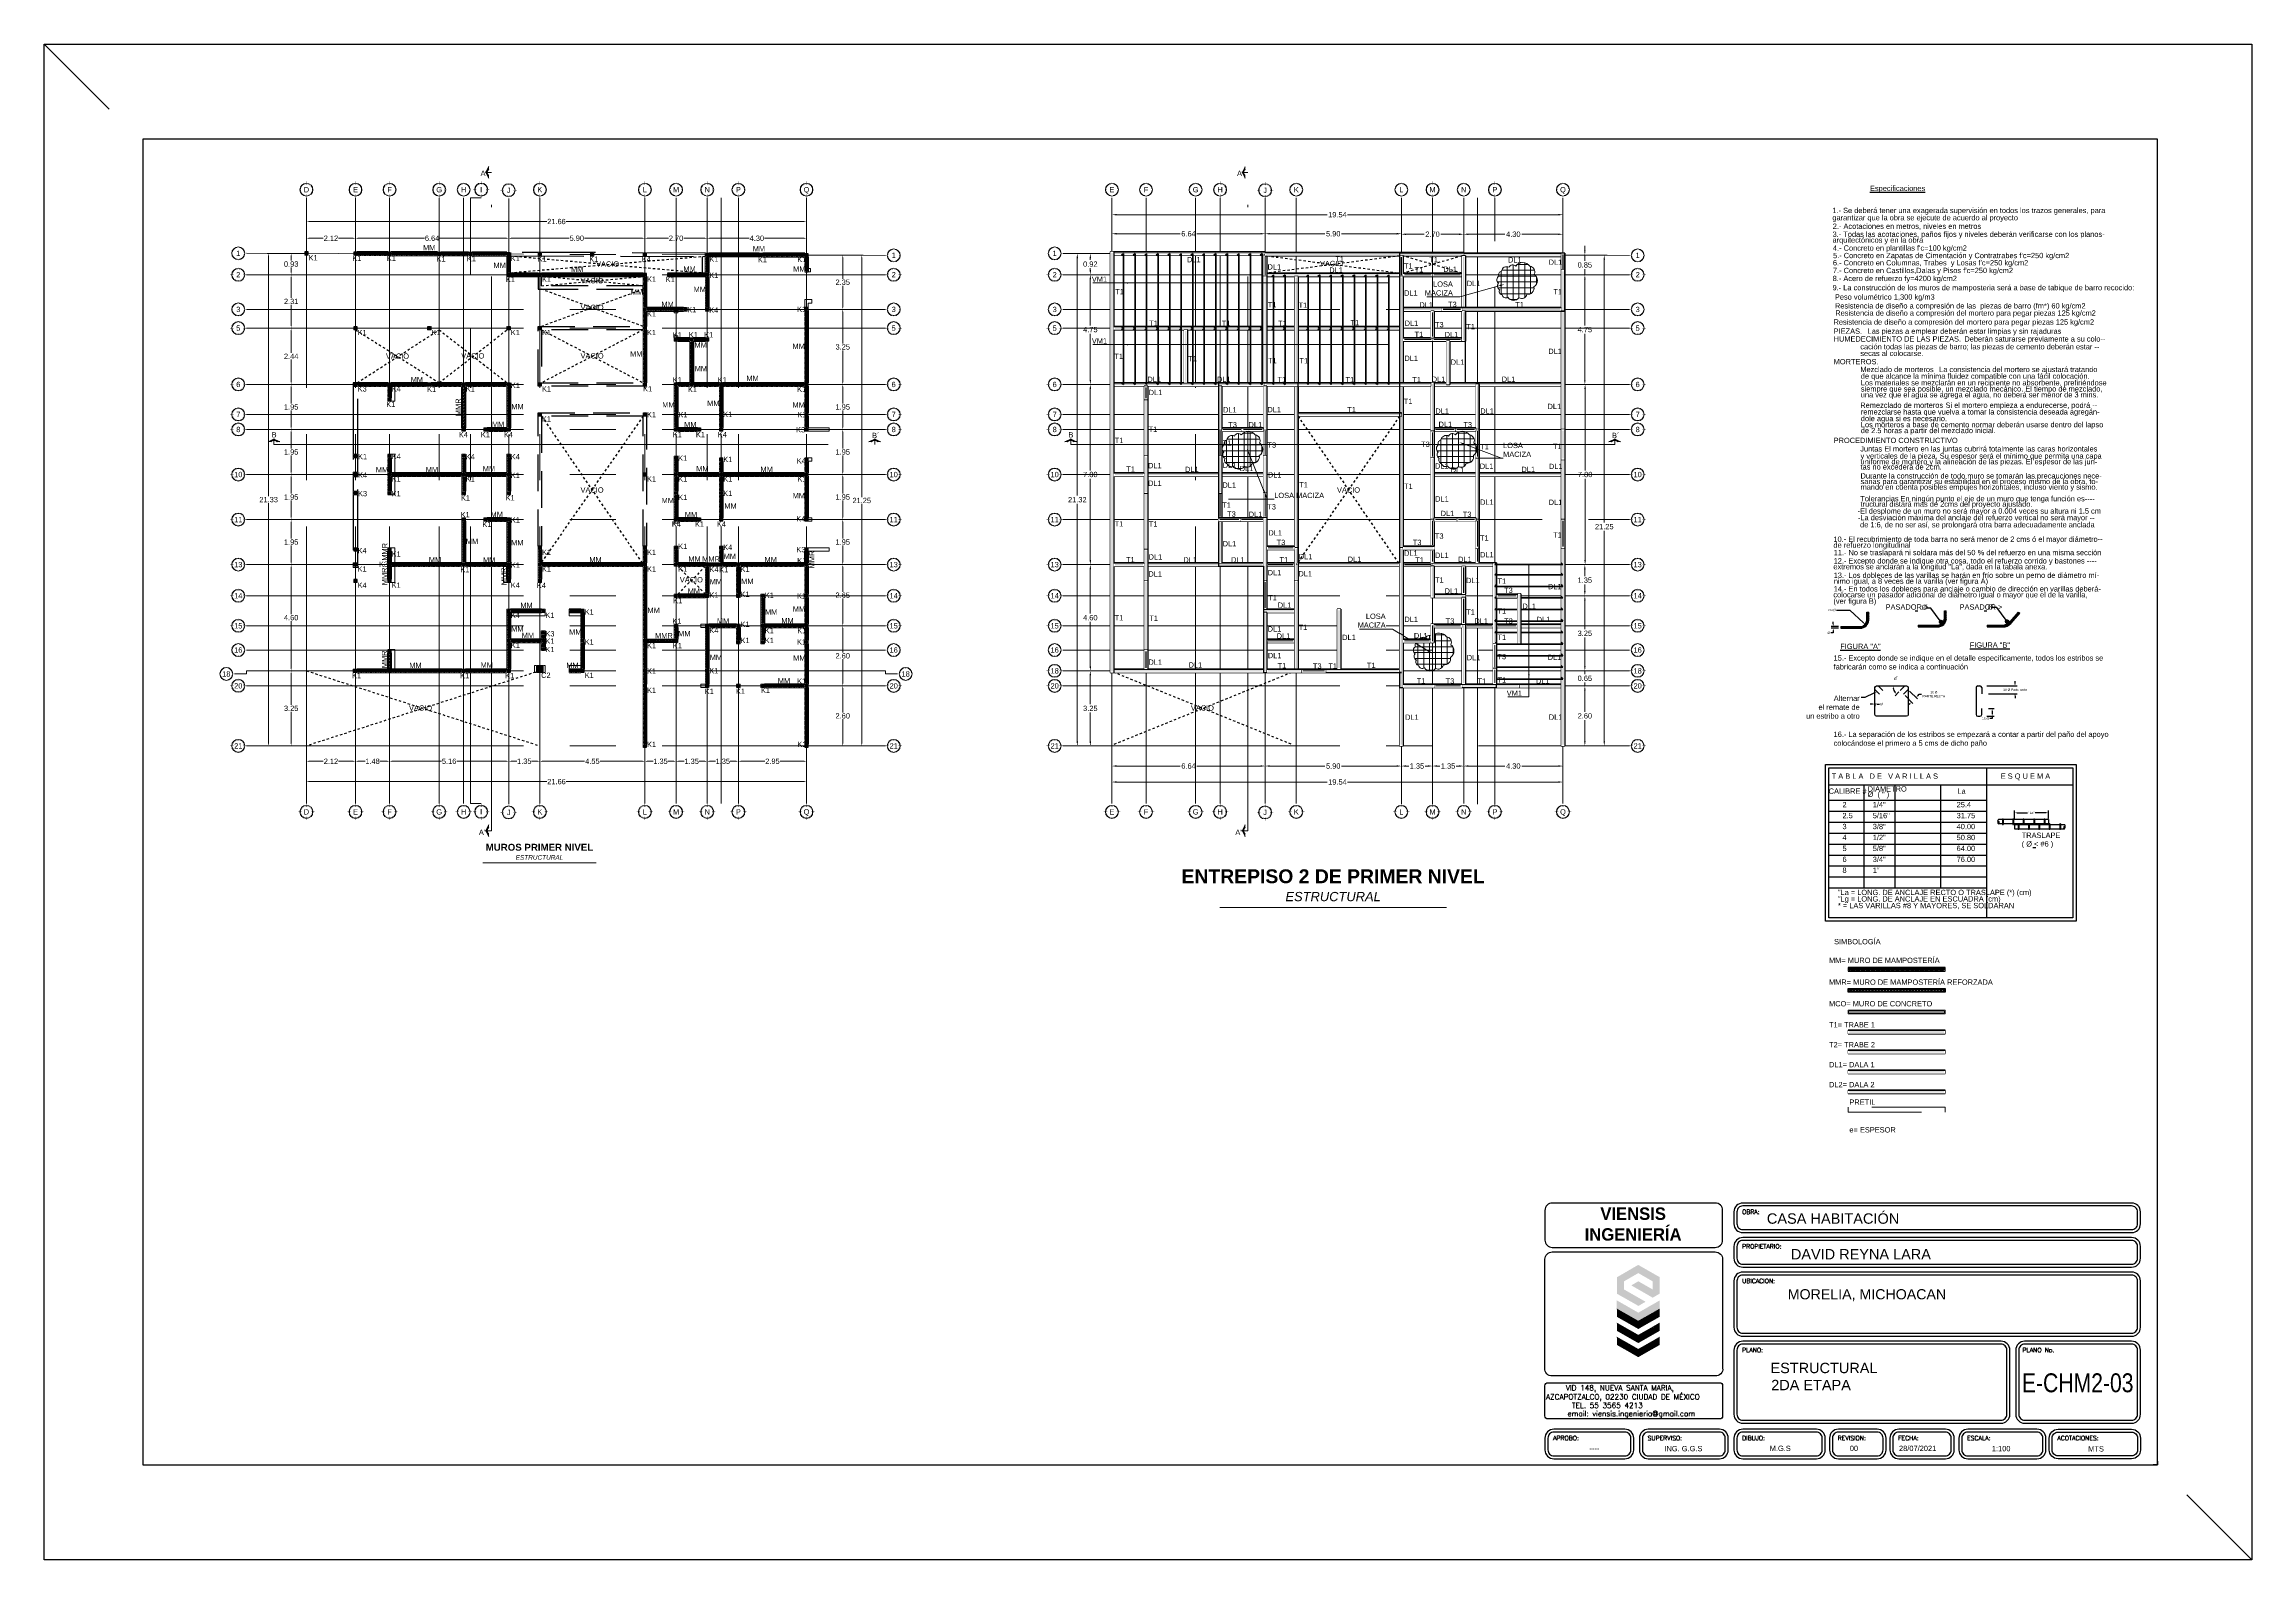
# Model space of a CAD drawing. Header units: metres. Extents: x 14 to 161, y 5 to 309.
# Drawn here: x 65.4 to 161, y 112 to 177.6 of the extents above; entities that cross this region are included whole.
import ezdxf
from ezdxf import colors
from ezdxf.entities.mleader import LeaderData, LeaderLine
from ezdxf.enums import TextEntityAlignment as Align
from ezdxf.math import Vec2, Vec3

# ---------------------------------------------------------------- set-up
doc = ezdxf.new("R2010")
doc.units = ezdxf.units.M
doc.set_wipeout_variables(frame=1)
doc.header["$PDMODE"] = 35
for name, pattern in [('ACAD_ISO04W100', [30, 24, -3, 0, -3]), ('ACAD_ISO05W100', [33, 24, -3, 0, -3, 0, -3]), ('CENTRO2', [0.9, 0.6, -0.1, 0.1, -0.1]), ('HIDDEN2', [4.7625, 3.175, -1.5875]), ('LÍNEAS_OCULTAS2', [0.1875, 0.125, -0.0625])]:
    doc.linetypes.add(name, pattern=pattern)
for name, color, linetype, lineweight in [('A-Acabados arquitectonicos', 254, 'Continuous', 20), ('E-Armado', 2, 'Continuous', 18), ('E-Burbuja eje', 5, 'Continuous', 15), ('E-Castillos', 3, 'Continuous', 5), ('E-Corte', 2, 'ACAD_ISO05W100', 20), ('E-Ejes', 1, 'CENTRO2', 9), ('E-Hatch', 1, 'Continuous', 5), ('E-Muro de Concreto', 5, 'Continuous', 30), ('E-Muro de Mamposteria', 5, 'Continuous', 30), ('E-Muro de Refuerzo', 3, 'Continuous', 30), ('E-Textos', 3, 'Continuous', 15), ('E-Titulos', 4, 'Continuous', 15), ('E-Viga de Madera1', 3, 'ACAD_ISO04W100', 40)]:
    doc.layers.add(name, color=color, linetype=linetype, lineweight=lineweight)
for name, color, linetype in [('E-Cotas', 2, 'Continuous'), ('E-Dala', 3, 'Continuous'), ('E-Dala 2', 2, 'Continuous'), ('E-Especificaciones', 3, 'Continuous'), ('E-Limites', 1, 'Continuous'), ('E-Pie', 1, 'Continuous'), ('E-Trabe', 4, 'Continuous'), ('E-Trabe 2', 6, 'Continuous'), ('E-TRABE 3', 8, 'Continuous'), ('E-Vacio', 1, 'LÍNEAS_OCULTAS2'), ('PIE', 1, 'Continuous')]:
    doc.layers.add(name, color=color, linetype=linetype)
doc.layers.add('E-Pretil', color=7, linetype='HIDDEN2', true_color=0xd6d6d6)
doc.layers.add('PDF_Layer 1', color=7, linetype='Continuous', true_color=0xf14e2e)
doc.styles.add('ARIAL', font='arial.ttf')
doc.styles.add('Geneeral 2', font='arial.ttf', dxfattribs={"height": 2.3})
doc.styles.add('General', font='arial.ttf', dxfattribs={"height": 2.3})
doc.styles.add('ROMANS', font='ROMANS.shx', dxfattribs={"height": 0.18})
doc.styles.get("Standard").update_dxf_attribs({"font": 'arial.ttf'})
doc.styles.add('Subtitulos', font='', dxfattribs={"height": 4})
doc.styles.add('Texto_Minimo', font='arial.ttf', dxfattribs={"height": 1.8})
doc.styles.add('Titulos', font='', dxfattribs={"height": 6})
doc.styles.get('Subtitulos').set_extended_font_data('Arial', italic=True)
doc.styles.get('Titulos').set_extended_font_data('Arial', bold=True)
doc.linetypes.add('LÍMITE1', pattern='A,6.35,-2.54,[133,ltypeshp.shx,S=2.54,R=0,X=-2.54,Y=0],-2.54,25.4', length=36.83)
doc.linetypes.add('LÍMITE2', pattern='A,6.35,-2.54,[132,ltypeshp.shx,S=2.54,R=0,X=-2.54,Y=0],-2.54,25.4', length=36.83)
doc.dimstyles.new('Generales', dxfattribs={"dimscale": 0, "dimtxt": 2.3, "dimasz": 2, "dimexe": 1.25, "dimexo": 0.625, "dimtad": 0, "dimtih": 1, "dimtoh": 1, "dimzin": 1, "dimdsep": 46, "dimtxsty": 'General', "dimcen": 2, "dimclrd": 2, "dimclre": 2, "dimclrt": 3, "dimadec": 0, "dimazin": 0, "dimtfac": 1, "dimtmove": 0, "dimatfit": 3, "dimfxl": 1, "dimlwd": 13, "dimlwe": 13, "dimarcsym": 0})
doc.dimstyles.get("Standard").update_dxf_attribs({"dimtxt": 0.18, "dimasz": 0.18, "dimexe": 0.18, "dimexo": 0.0625, "dimgap": 0.09, "dimtad": 0, "dimtih": 1, "dimtoh": 1, "dimdec": 4, "dimzin": 0, "dimdsep": 46, "dimtxsty": 'Standard', "dimcen": 0.09, "dimadec": 0, "dimazin": 0, "dimtfac": 1, "dimtdec": 4, "dimtofl": 0, "dimtmove": 0, "dimatfit": 3, "dimfxl": 1, "dimtolj": 1, "dimtzin": 0, "dimarcsym": 0})

# ---------------------------------------------------------------- blocks, each defined once
blk = doc.blocks.new('PIEFASA')
at = {"layer": 'PDF_Layer 1', "true_color": 0x040506, "transparency": 33554559}
for points in [[(21.21, -224.862), (20.761, -225.123), (20.761, -225.472), (21.216, -225.729), (21.365, -225.641), (20.912, -225.382), (20.911, -225.209), (21.212, -225.035), (21.516, -225.21), (21.516, -225.382), (21.213, -225.208), (21.064, -225.295), (21.517, -225.555), (21.667, -225.468), (21.667, -225.122)], [(21.513, -225.699), (21.213, -225.872), (20.91, -225.698), (20.909, -225.698), (20.758, -225.612), (20.758, -225.786), (21.211, -226.044), (21.664, -225.785), (21.664, -225.613), (21.515, -225.699)]]:
    blk.add_hatch(color=178, dxfattribs=at).paths.add_polyline_path(points)
at = {"layer": 'E-Pie', "color": 3}
for points in [[(22.995, -224.337), (22.995, -223.71, 0.414214), (22.838, -223.554), (19.394, -223.554, 0.414214), (19.238, -223.71), (19.238, -224.337, 0.414214), (19.394, -224.493), (22.838, -224.493, 0.414214)], [(19.238, -227.415, -0.414214), (19.301, -227.352), (22.932, -227.352, -0.414214), (22.995, -227.415), (22.995, -228.055, -0.414214), (22.932, -228.117), (19.301, -228.117, -0.414214), (19.238, -228.055)]]:
    blk.add_lwpolyline(points, format="xyb", close=True, dxfattribs=at)
at = {"layer": 'E-Pie', "color": 1}
for points in [[(31.831, -223.992), (31.831, -223.742, 0.414214), (31.643, -223.554), (23.422, -223.554, 0.414214), (23.234, -223.742), (23.234, -223.992, 0.414214), (23.422, -224.18), (31.643, -224.18, 0.414214)], [(31.831, -224.722), (31.831, -224.471, 0.414214), (31.643, -224.283), (23.422, -224.283, 0.414214), (23.234, -224.471), (23.234, -224.722, 0.414214), (23.422, -224.91), (31.643, -224.91, 0.414214)], [(31.831, -226.181), (31.831, -225.201, 0.414214), (31.643, -225.013), (23.422, -225.013, 0.414214), (23.234, -225.201), (23.234, -226.181, 0.414214), (23.422, -226.369), (31.643, -226.369, 0.414214)], [(29.07, -228.02), (29.07, -226.663, 0.414214), (28.882, -226.475), (23.422, -226.475, 0.414214), (23.234, -226.663), (23.234, -228.02, 0.414214), (23.422, -228.208), (28.882, -228.208, 0.414214)], [(31.831, -228.02), (31.831, -226.663, 0.414214), (31.643, -226.475), (29.381, -226.475, 0.414214), (29.193, -226.663), (29.193, -228.02, 0.414214), (29.381, -228.208), (31.643, -228.208, 0.414214)], [(21.116, -228.773), (21.116, -228.523, 0.414214), (20.929, -228.335), (19.426, -228.335, 0.414214), (19.238, -228.523), (19.238, -228.773, 0.414214), (19.426, -228.961), (20.929, -228.961, 0.414214)], [(23.115, -228.773), (23.115, -228.523, 0.414214), (22.927, -228.335), (21.424, -228.335, 0.414214), (21.236, -228.523), (21.236, -228.773, 0.414214), (21.424, -228.961), (22.927, -228.961, 0.414214)], [(25.165, -228.773), (25.165, -228.523, 0.414214), (24.977, -228.335), (23.422, -228.335, 0.414214), (23.234, -228.523), (23.234, -228.773, 0.414214), (23.422, -228.961), (24.977, -228.961, 0.414214)], [(26.45, -228.773), (26.45, -228.523, 0.414214), (26.262, -228.335), (25.443, -228.335, 0.414214), (25.255, -228.523), (25.255, -228.773, 0.414214), (25.443, -228.961), (26.262, -228.961, 0.414214)], [(27.893, -228.773), (27.893, -228.523, 0.414214), (27.705, -228.335), (26.72, -228.335, 0.414214), (26.533, -228.523), (26.533, -228.773, 0.414214), (26.72, -228.961), (27.705, -228.961, 0.414214)], [(29.83, -228.773), (29.83, -228.523, 0.414214), (29.642, -228.335), (28.179, -228.335, 0.414214), (27.991, -228.523), (27.991, -228.773, 0.414214), (28.179, -228.961), (29.642, -228.961, 0.414214)], [(29.9, -228.773), (29.9, -228.523, -0.414214), (30.088, -228.335), (31.643, -228.335, -0.414214), (31.831, -228.523), (31.831, -228.773, -0.414214), (31.643, -228.961), (30.088, -228.961, -0.414214)]]:
    blk.add_lwpolyline(points, format="xyb", close=True, dxfattribs=at)
at = {"layer": 'E-Pie', "color": 4}
for points in [[(31.768, -223.992), (31.768, -223.742, 0.414214), (31.643, -223.616), (23.422, -223.616, 0.414214), (23.297, -223.742), (23.297, -223.992, 0.414214), (23.422, -224.117), (31.643, -224.117, 0.414214)], [(31.768, -224.722), (31.768, -224.471, 0.414214), (31.643, -224.346), (23.422, -224.346, 0.414214), (23.297, -224.471), (23.297, -224.722, 0.414214), (23.422, -224.847), (31.643, -224.847, 0.414214)], [(19.238, -227.047), (19.238, -224.744, -0.414214), (19.394, -224.587), (22.838, -224.587, -0.414214), (22.995, -224.744), (22.995, -227.047, -0.505091), (22.838, -227.204), (19.394, -227.204, -0.505091)], [(31.768, -226.181), (31.768, -225.201, 0.414214), (31.643, -225.076), (23.422, -225.076, 0.414214), (23.297, -225.201), (23.297, -226.181, 0.414214), (23.422, -226.306), (31.643, -226.306, 0.414214)], [(29.007, -228.02), (29.007, -226.663, 0.414214), (28.882, -226.538), (23.422, -226.538, 0.414214), (23.297, -226.663), (23.297, -228.02, 0.414214), (23.422, -228.145), (28.882, -228.145, 0.414214)], [(31.768, -228.02), (31.768, -226.663, 0.414214), (31.643, -226.538), (29.381, -226.538, 0.414214), (29.256, -226.663), (29.256, -228.02, 0.414214), (29.381, -228.145), (31.643, -228.145, 0.414214)], [(21.054, -228.773), (21.054, -228.523, 0.414214), (20.929, -228.398), (19.426, -228.398, 0.414214), (19.301, -228.523), (19.301, -228.773, 0.414214), (19.426, -228.899), (20.929, -228.899, 0.414214)], [(23.052, -228.773), (23.052, -228.523, 0.414214), (22.927, -228.398), (21.424, -228.398, 0.414214), (21.299, -228.523), (21.299, -228.773, 0.414214), (21.424, -228.899), (22.927, -228.899, 0.414214)], [(25.102, -228.773), (25.102, -228.523, 0.414214), (24.977, -228.398), (23.422, -228.398, 0.414214), (23.297, -228.523), (23.297, -228.773, 0.414214), (23.422, -228.899), (24.977, -228.899, 0.414214)], [(26.387, -228.773), (26.387, -228.523, 0.414214), (26.262, -228.398), (25.443, -228.398, 0.414214), (25.318, -228.523), (25.318, -228.773, 0.414214), (25.443, -228.899), (26.262, -228.899, 0.414214)], [(27.83, -228.773), (27.83, -228.523, 0.414214), (27.705, -228.398), (26.72, -228.398, 0.414214), (26.595, -228.523), (26.595, -228.773, 0.414214), (26.72, -228.899), (27.705, -228.899, 0.414214)], [(29.767, -228.773), (29.767, -228.523, 0.414214), (29.642, -228.398), (28.179, -228.398, 0.414214), (28.054, -228.523), (28.054, -228.773, 0.414214), (28.179, -228.899), (29.642, -228.899, 0.414214)], [(29.963, -228.773), (29.963, -228.523, -0.414214), (30.088, -228.398), (31.643, -228.398, -0.414214), (31.768, -228.523), (31.768, -228.773, -0.414214), (31.643, -228.899), (30.088, -228.899, -0.414214)]]:
    blk.add_lwpolyline(points, format="xyb", close=True, dxfattribs=at)
at = {"layer": 'E-Pie'}
blk.add_lwpolyline([(32.188, -229.011), (32.188, -229.088), (32.096, -229.088)], dxfattribs=at)
at = {"layer": 'PDF_Layer 1', "color": 240, "true_color": 0xed2433, "transparency": 33554559}
for points in [[(20.759, -225.959), (20.758, -225.786), (20.909, -225.872)], [(20.759, -226.257), (20.758, -226.083), (20.909, -226.169)], [(20.759, -226.554), (20.758, -226.381), (20.909, -226.467)]]:
    blk.add_solid(points, dxfattribs=at)
at = {"layer": 'PDF_Layer 1', "color": 240, "true_color": 0xef383c, "transparency": 33554559}
for points in [[(20.91, -226.045), (20.909, -225.871), (20.76, -225.959)], [(20.91, -226.342), (20.909, -226.169), (20.76, -226.256)], [(20.91, -226.64), (20.909, -226.466), (20.76, -226.554)]]:
    blk.add_solid(points, dxfattribs=at)
at = {"layer": 'PDF_Layer 1', "transparency": 33554559}
for points in [[(20.91, -226.045), (20.909, -225.871), (21.059, -225.957)], [(20.91, -226.342), (20.909, -226.169), (21.059, -226.255)], [(20.91, -226.64), (20.909, -226.466), (21.059, -226.552)]]:
    blk.add_solid(points, dxfattribs=at)
at = {"layer": 'PDF_Layer 1', "color": 143, "true_color": 0x4daee5, "transparency": 33554559}
for points in [[(21.512, -226.046), (21.513, -225.872), (21.362, -225.958)], [(21.512, -226.343), (21.513, -226.17), (21.362, -226.256)], [(21.512, -226.641), (21.513, -226.467), (21.362, -226.553)]]:
    blk.add_solid(points, dxfattribs=at)
at = {"layer": 'PDF_Layer 1', "color": 155, "true_color": 0x3a75c3, "transparency": 33554559}
for points in [[(21.511, -226.046), (21.512, -225.872), (21.662, -225.96)], [(21.511, -226.343), (21.512, -226.17), (21.662, -226.257)], [(21.511, -226.641), (21.512, -226.467), (21.662, -226.555)]]:
    blk.add_solid(points, dxfattribs=at)
at = {"layer": 'PDF_Layer 1', "color": 175, "true_color": 0x2d439e, "transparency": 33554559}
for points in [[(21.662, -225.96), (21.664, -225.785), (21.513, -225.873)], [(21.662, -226.258), (21.664, -226.082), (21.513, -226.17)], [(21.662, -226.555), (21.664, -226.38), (21.513, -226.468)]]:
    blk.add_solid(points, dxfattribs=at)
at = {"layer": 'PDF_Layer 1', "color": 30, "true_color": 0xf68723, "transparency": 33554559}
for points in [[(21.061, -226.13), (21.06, -225.957), (20.91, -226.044)], [(21.061, -226.428), (21.06, -226.254), (20.91, -226.342)], [(21.061, -226.725), (21.06, -226.552), (20.91, -226.639)]]:
    blk.add_solid(points, dxfattribs=at)
at = {"layer": 'PDF_Layer 1', "color": 40, "true_color": 0xf8a335, "transparency": 33554559}
for points in [[(21.06, -226.13), (21.059, -225.957), (21.21, -226.043)], [(21.06, -226.428), (21.059, -226.254), (21.21, -226.34)], [(21.06, -226.725), (21.059, -226.552), (21.21, -226.638)]]:
    blk.add_solid(points, dxfattribs=at)
at = {"layer": 'PDF_Layer 1', "color": 2, "true_color": 0xeeee25, "transparency": 33554559}
for points in [[(21.212, -226.217), (21.212, -226.041), (21.06, -226.13)], [(21.212, -226.514), (21.212, -226.339), (21.06, -226.428)], [(21.212, -226.812), (21.212, -226.636), (21.06, -226.725)]]:
    blk.add_solid(points, dxfattribs=at)
at = {"layer": 'PDF_Layer 1', "color": 115, "true_color": 0x46bd73, "transparency": 33554559}
for points in [[(21.361, -226.131), (21.362, -225.958), (21.211, -226.044)], [(21.361, -226.429), (21.362, -226.256), (21.211, -226.341)], [(21.361, -226.726), (21.362, -226.553), (21.211, -226.639)]]:
    blk.add_solid(points, dxfattribs=at)
at = {"layer": 'PDF_Layer 1', "color": 95, "true_color": 0x48bc50, "transparency": 33554559}
for points in [[(21.212, -226.217), (21.211, -226.044), (21.361, -226.131)], [(21.212, -226.514), (21.211, -226.341), (21.361, -226.429)], [(21.212, -226.812), (21.211, -226.639), (21.361, -226.726)]]:
    blk.add_solid(points, dxfattribs=at)
at = {"layer": 'PDF_Layer 1', "color": 135, "true_color": 0x3cb29e, "transparency": 33554559}
for points in [[(21.361, -226.131), (21.362, -225.958), (21.511, -226.045)], [(21.361, -226.429), (21.362, -226.256), (21.511, -226.343)], [(21.361, -226.726), (21.362, -226.553), (21.511, -226.64)]]:
    blk.add_solid(points, dxfattribs=at)
at = {"color": 0, "insert": (19.888, -223.648), "char_height": 0.2627, "attachment_point": 1}
blk.add_mtext_dynamic_manual_height_columns('\\pxqc;{\\fGill Sans Ultra Bold|b0|i0|c0|p34;VIENSIS\\PINGENIERÍA}', width=2.42916, gutter_width=12.5, heights=[0], dxfattribs=at)
at = {"layer": 'E-Pie', "color": 2, "style": 'ROMANS'}
for s, height, p in [('OBRA:', 0.0939, (23.407, -223.741)), ('PROPIETARIO:', 0.09393, (23.407, -224.471)), ('UBICACION:', 0.0939, (23.407, -225.201)), ('PLANO:', 0.0939, (23.407, -226.663)), ('PLANO No.', 0.0939, (29.337, -226.663)), ('APROBO:', 0.0939, (19.411, -228.523)), ('SUPERVISO:', 0.0939, (21.409, -228.523)), ('DIBUJO:', 0.0939, (23.407, -228.523)), ('REVISION:', 0.0939, (25.428, -228.523)), ('FECHA:', 0.0939, (26.706, -228.523)), ('ESCALA:', 0.0939, (28.164, -228.523)), ('ACOTACIONES:', 0.09393, (30.073, -228.523))]:
    blk.add_text(s, height=height, dxfattribs=at).set_placement(p, align=Align.MIDDLE_LEFT)
at = {"layer": 'E-Pie', "color": 3, "style": 'ROMANS'}
for s, p in [('AZCAPOTZALCO, 02230 CIUDAD DE MÉXICO', (19.26, -227.65)), ('VID 148, NUEVA SANTA MARIA,', (19.679, -227.461)), ('TEL. 55 3565 4213 ', (19.808, -227.831)), ('email: viensis.ingenieria@gmail.com', (19.715, -228.005))]:
    blk.add_text(s, height=0.11271, dxfattribs=at).set_placement(p, align=Align.MIDDLE_LEFT)
at = {"layer": 'E-Pie', "color": 3, "style": 'ARIAL'}
for tag, p, height in [('OBRA', (23.93, -223.992), 0.282), ('PROPIETARIO', (24.439, -224.746), 0.219), ('UBICACION', (24.372, -225.59), 0.219), ('UBICACION', (24.372, -225.976), 0.219), ('FECHA', (26.725, -228.796), 0.113)]:
    blk.add_attdef(tag, p, '', height=height, dxfattribs=at)
at = {"layer": 'E-Pie', "color": 4, "style": 'ARIAL'}
for tag, p in [('RENGLON1', (23.979, -227.143)), ('RENGLON2', (23.979, -227.509)), ('RENGLON3', (23.979, -227.874))]:
    blk.add_attdef(tag, p, '', height=0.219, dxfattribs=at)
at = {"layer": 'E-Pie', "color": 5, "style": 'ARIAL', "width": 0.8}
blk.add_attdef('CLAVE', text='', height=0.501, dxfattribs=at).set_placement((30.503, -227.554), align=Align.CENTER)
at = {"layer": 'E-Pie', "color": 3, "style": 'ARIAL'}
for tag, p in [('APROBO', (20.285, -228.796)), ('SUPERVISO', (22.283, -228.796)), ('ELABORO', (24.213, -228.796)), ('REVISION', (25.772, -228.796)), ('ESCALA', (28.885, -228.801)), ('ACOT.', (30.891, -228.807))]:
    blk.add_attdef(tag, text='', height=0.113, dxfattribs=at).set_placement(p, align=Align.CENTER)
blk = doc.blocks.new('*D367')
at = {"layer": 'Defpoints', "color": 0, "ltscale": 0.5, "transparency": 16777216}
for p in [(76.743, 147.22), (98.403, 147.22), (98.403, 145.674)]:
    blk.add_point(p, dxfattribs=at)
at = {"layer": 'E-Cotas', "color": 2, "linetype": 'Continuous', "lineweight": 13, "ltscale": 0.5, "transparency": 16777216}
for p, q in [((76.743, 147.189), (76.743, 145.611)), ((98.403, 147.189), (98.403, 145.611)), ((76.843, 145.674), (87.151, 145.674)), ((98.303, 145.674), (87.994, 145.674))]:
    blk.add_line(p, q, dxfattribs=at)
at = {"layer": 'E-Cotas', "color": 2, "ltscale": 0.5, "transparency": 16777216}
for points in [[(76.843, 145.69), (76.843, 145.657), (76.743, 145.674)], [(98.303, 145.69), (98.303, 145.657), (98.403, 145.674)]]:
    blk.add_solid(points, dxfattribs=at)
at = {"layer": 'E-Cotas', "color": 3, "ltscale": 0.5, "transparency": 16777216, "insert": (87.573, 145.674), "char_height": 0.23, "attachment_point": 5, "style": 'General'}
blk.add_mtext('21.66', dxfattribs=at)
blk = doc.blocks.new('*D366')
at = {"layer": 'Defpoints', "color": 0, "ltscale": 0.5, "transparency": 16777216}
for p in [(78.868, 168.439), (85.503, 169.2), (85.503, 168.439)]:
    blk.add_point(p, dxfattribs=at)
at = {"layer": 'E-Cotas', "color": 2, "linetype": 'Continuous', "lineweight": 13, "ltscale": 0.5, "transparency": 16777216}
for p, q in [((78.868, 168.47), (78.868, 169.262)), ((85.503, 168.47), (85.503, 169.262)), ((78.968, 169.2), (81.855, 169.2)), ((85.403, 169.2), (82.515, 169.2))]:
    blk.add_line(p, q, dxfattribs=at)
at = {"layer": 'E-Cotas', "color": 2, "ltscale": 0.5, "transparency": 16777216}
for points in [[(78.968, 169.216), (78.968, 169.183), (78.868, 169.2)], [(85.403, 169.216), (85.403, 169.183), (85.503, 169.2)]]:
    blk.add_solid(points, dxfattribs=at)
at = {"layer": 'E-Cotas', "color": 3, "ltscale": 0.5, "transparency": 16777216, "insert": (82.185, 169.2), "char_height": 0.23, "attachment_point": 5, "style": 'General'}
blk.add_mtext('6.64', dxfattribs=at)
blk = doc.blocks.new('*D365')
at = {"layer": 'Defpoints', "color": 0, "ltscale": 0.5, "transparency": 16777216}
for p in [(85.503, 168.416), (91.403, 169.2), (91.403, 168.42)]:
    blk.add_point(p, dxfattribs=at)
at = {"layer": 'E-Cotas', "color": 2, "linetype": 'Continuous', "lineweight": 13, "ltscale": 0.5, "transparency": 16777216}
for p, q in [((85.503, 168.447), (85.503, 169.262)), ((91.403, 168.451), (91.403, 169.262)), ((85.603, 169.2), (88.123, 169.2)), ((91.303, 169.2), (88.782, 169.2))]:
    blk.add_line(p, q, dxfattribs=at)
at = {"layer": 'E-Cotas', "color": 2, "ltscale": 0.5, "transparency": 16777216}
for points in [[(85.603, 169.216), (85.603, 169.183), (85.503, 169.2)], [(91.303, 169.216), (91.303, 169.183), (91.403, 169.2)]]:
    blk.add_solid(points, dxfattribs=at)
at = {"layer": 'E-Cotas', "color": 3, "ltscale": 0.5, "transparency": 16777216, "insert": (88.453, 169.2), "char_height": 0.23, "attachment_point": 5, "style": 'General'}
blk.add_mtext('5.90', dxfattribs=at)
blk = doc.blocks.new('*D364')
at = {"layer": 'Defpoints', "color": 0, "ltscale": 0.5, "transparency": 16777216}
for p in [(91.403, 168.395), (94.103, 169.2), (94.103, 168.386)]:
    blk.add_point(p, dxfattribs=at)
at = {"layer": 'E-Cotas', "color": 2, "linetype": 'Continuous', "lineweight": 13, "ltscale": 0.5, "transparency": 16777216}
for p, q in [((91.403, 168.426), (91.403, 169.262)), ((94.103, 168.417), (94.103, 169.262)), ((91.503, 169.2), (92.421, 169.2)), ((94.003, 169.2), (93.084, 169.2))]:
    blk.add_line(p, q, dxfattribs=at)
at = {"layer": 'E-Cotas', "color": 2, "ltscale": 0.5, "transparency": 16777216}
for points in [[(91.503, 169.216), (91.503, 169.183), (91.403, 169.2)], [(94.003, 169.216), (94.003, 169.183), (94.103, 169.2)]]:
    blk.add_solid(points, dxfattribs=at)
at = {"layer": 'E-Cotas', "color": 3, "ltscale": 0.5, "transparency": 16777216, "insert": (92.753, 169.2), "char_height": 0.23, "attachment_point": 5, "style": 'General'}
blk.add_mtext('2.70', dxfattribs=at)
blk = doc.blocks.new('*D363')
at = {"layer": 'Defpoints', "color": 0, "ltscale": 0.5, "transparency": 16777216}
for p in [(94.103, 168.485), (98.403, 169.2), (98.403, 168.485)]:
    blk.add_point(p, dxfattribs=at)
at = {"layer": 'E-Cotas', "color": 2, "linetype": 'Continuous', "lineweight": 13, "ltscale": 0.5, "transparency": 16777216}
for p, q in [((94.103, 168.517), (94.103, 169.262)), ((98.403, 168.517), (98.403, 169.262)), ((94.203, 169.2), (95.918, 169.2)), ((98.303, 169.2), (96.587, 169.2))]:
    blk.add_line(p, q, dxfattribs=at)
at = {"layer": 'E-Cotas', "color": 2, "ltscale": 0.5, "transparency": 16777216}
for points in [[(94.203, 169.216), (94.203, 169.183), (94.103, 169.2)], [(98.303, 169.216), (98.303, 169.183), (98.403, 169.2)]]:
    blk.add_solid(points, dxfattribs=at)
at = {"layer": 'E-Cotas', "color": 3, "ltscale": 0.5, "transparency": 16777216, "insert": (96.253, 169.2), "char_height": 0.23, "attachment_point": 5, "style": 'General'}
blk.add_mtext('4.30', dxfattribs=at)
blk = doc.blocks.new('*D362')
at = {"layer": 'Defpoints', "color": 0, "ltscale": 0.5, "transparency": 16777216}
for p in [(76.743, 168.546), (76.081, 167.62), (76.743, 167.62)]:
    blk.add_point(p, dxfattribs=at)
at = {"layer": 'E-Cotas', "color": 2, "linetype": 'Continuous', "lineweight": 13, "ltscale": 0.5, "transparency": 16777216}
for p, q in [((76.712, 168.546), (76.018, 168.546)), ((76.081, 168.446), (76.081, 168.232)), ((76.711, 167.62), (76.018, 167.62)), ((76.081, 167.72), (76.081, 167.934))]:
    blk.add_line(p, q, dxfattribs=at)
at = {"layer": 'E-Cotas', "color": 2, "ltscale": 0.5, "transparency": 16777216}
for points in [[(76.064, 168.446), (76.097, 168.446), (76.081, 168.546)], [(76.064, 167.72), (76.097, 167.72), (76.081, 167.62)]]:
    blk.add_solid(points, dxfattribs=at)
at = {"layer": 'E-Cotas', "color": 3, "ltscale": 0.5, "transparency": 16777216, "insert": (76.081, 168.083), "char_height": 0.23, "attachment_point": 5, "style": 'General'}
blk.add_mtext('0.93', dxfattribs=at)
blk = doc.blocks.new('*D361')
at = {"layer": 'Defpoints', "color": 0, "ltscale": 0.5, "transparency": 16777216}
for p in [(76.743, 167.62), (76.081, 165.31), (76.743, 165.31)]:
    blk.add_point(p, dxfattribs=at)
at = {"layer": 'E-Cotas', "color": 2, "linetype": 'Continuous', "lineweight": 13, "ltscale": 0.5, "transparency": 16777216}
for p, q in [((76.711, 167.62), (76.018, 167.62)), ((76.081, 167.52), (76.081, 166.614)), ((76.081, 165.41), (76.081, 166.317)), ((76.711, 165.31), (76.018, 165.31))]:
    blk.add_line(p, q, dxfattribs=at)
at = {"layer": 'E-Cotas', "color": 2, "ltscale": 0.5, "transparency": 16777216}
for points in [[(76.064, 167.52), (76.097, 167.52), (76.081, 167.62)], [(76.064, 165.41), (76.097, 165.41), (76.081, 165.31)]]:
    blk.add_solid(points, dxfattribs=at)
at = {"layer": 'E-Cotas', "color": 3, "ltscale": 0.5, "transparency": 16777216, "insert": (76.081, 166.465), "char_height": 0.23, "attachment_point": 5, "style": 'General'}
blk.add_mtext('2.31', dxfattribs=at)
blk = doc.blocks.new('*D360')
at = {"layer": 'Defpoints', "color": 0, "ltscale": 0.5, "transparency": 16777216}
for p in [(76.743, 165.31), (76.081, 162.87), (76.743, 162.87)]:
    blk.add_point(p, dxfattribs=at)
at = {"layer": 'E-Cotas', "color": 2, "linetype": 'Continuous', "lineweight": 13, "ltscale": 0.5, "transparency": 16777216}
for p, q in [((76.711, 165.31), (76.018, 165.31)), ((76.081, 165.21), (76.081, 164.237)), ((76.081, 162.97), (76.081, 163.944)), ((76.711, 162.87), (76.018, 162.87))]:
    blk.add_line(p, q, dxfattribs=at)
at = {"layer": 'E-Cotas', "color": 2, "ltscale": 0.5, "transparency": 16777216}
for points in [[(76.064, 165.21), (76.097, 165.21), (76.081, 165.31)], [(76.064, 162.97), (76.097, 162.97), (76.081, 162.87)]]:
    blk.add_solid(points, dxfattribs=at)
at = {"layer": 'E-Cotas', "color": 3, "ltscale": 0.5, "transparency": 16777216, "insert": (76.081, 164.09), "char_height": 0.23, "attachment_point": 5, "style": 'General'}
blk.add_mtext('2.44', dxfattribs=at)
blk = doc.blocks.new('*D359')
at = {"layer": 'Defpoints', "color": 0, "ltscale": 0.5, "transparency": 16777216}
for p in [(76.743, 162.87), (76.081, 160.92), (76.743, 160.92)]:
    blk.add_point(p, dxfattribs=at)
at = {"layer": 'E-Cotas', "color": 2, "linetype": 'Continuous', "lineweight": 13, "ltscale": 0.5, "transparency": 16777216}
for p, q in [((76.711, 162.87), (76.018, 162.87)), ((76.081, 162.77), (76.081, 162.044)), ((76.081, 161.02), (76.081, 161.747)), ((76.711, 160.92), (76.018, 160.92))]:
    blk.add_line(p, q, dxfattribs=at)
at = {"layer": 'E-Cotas', "color": 2, "ltscale": 0.5, "transparency": 16777216}
for points in [[(76.064, 162.77), (76.097, 162.77), (76.081, 162.87)], [(76.064, 161.02), (76.097, 161.02), (76.081, 160.92)]]:
    blk.add_solid(points, dxfattribs=at)
at = {"layer": 'E-Cotas', "color": 3, "ltscale": 0.5, "transparency": 16777216, "insert": (76.081, 161.895), "char_height": 0.23, "attachment_point": 5, "style": 'General'}
blk.add_mtext('1.95', dxfattribs=at)
blk = doc.blocks.new('*D358')
at = {"layer": 'Defpoints', "color": 0, "ltscale": 0.5, "transparency": 16777216}
for p in [(76.743, 160.92), (76.081, 158.97), (76.743, 158.97)]:
    blk.add_point(p, dxfattribs=at)
at = {"layer": 'E-Cotas', "color": 2, "linetype": 'Continuous', "lineweight": 13, "ltscale": 0.5, "transparency": 16777216}
for p, q in [((76.711, 160.92), (76.018, 160.92)), ((76.081, 160.82), (76.081, 160.094)), ((76.081, 159.07), (76.081, 159.797)), ((76.711, 158.97), (76.018, 158.97))]:
    blk.add_line(p, q, dxfattribs=at)
at = {"layer": 'E-Cotas', "color": 2, "ltscale": 0.5, "transparency": 16777216}
for points in [[(76.064, 160.82), (76.097, 160.82), (76.081, 160.92)], [(76.064, 159.07), (76.097, 159.07), (76.081, 158.97)]]:
    blk.add_solid(points, dxfattribs=at)
at = {"layer": 'E-Cotas', "color": 3, "ltscale": 0.5, "transparency": 16777216, "insert": (76.081, 159.945), "char_height": 0.23, "attachment_point": 5, "style": 'General'}
blk.add_mtext('1.95', dxfattribs=at)
blk = doc.blocks.new('*D357')
at = {"layer": 'Defpoints', "color": 0, "ltscale": 0.5, "transparency": 16777216}
for p in [(76.743, 158.97), (76.081, 157.02), (76.743, 157.02)]:
    blk.add_point(p, dxfattribs=at)
at = {"layer": 'E-Cotas', "color": 2, "linetype": 'Continuous', "lineweight": 13, "ltscale": 0.5, "transparency": 16777216}
for p, q in [((76.711, 158.97), (76.018, 158.97)), ((76.081, 158.87), (76.081, 158.144)), ((76.081, 157.12), (76.081, 157.847)), ((76.711, 157.02), (76.018, 157.02))]:
    blk.add_line(p, q, dxfattribs=at)
at = {"layer": 'E-Cotas', "color": 2, "ltscale": 0.5, "transparency": 16777216}
for points in [[(76.064, 158.87), (76.097, 158.87), (76.081, 158.97)], [(76.064, 157.12), (76.097, 157.12), (76.081, 157.02)]]:
    blk.add_solid(points, dxfattribs=at)
at = {"layer": 'E-Cotas', "color": 3, "ltscale": 0.5, "transparency": 16777216, "insert": (76.081, 157.995), "char_height": 0.23, "attachment_point": 5, "style": 'General'}
blk.add_mtext('1.95', dxfattribs=at)
blk = doc.blocks.new('*D356')
at = {"layer": 'Defpoints', "color": 0, "ltscale": 0.5, "transparency": 16777216}
for p in [(76.743, 157.02), (76.081, 155.07), (76.743, 155.07)]:
    blk.add_point(p, dxfattribs=at)
at = {"layer": 'E-Cotas', "color": 2, "linetype": 'Continuous', "lineweight": 13, "ltscale": 0.5, "transparency": 16777216}
for p, q in [((76.711, 157.02), (76.018, 157.02)), ((76.081, 156.92), (76.081, 156.194)), ((76.081, 155.17), (76.081, 155.897)), ((76.711, 155.07), (76.018, 155.07))]:
    blk.add_line(p, q, dxfattribs=at)
at = {"layer": 'E-Cotas', "color": 2, "ltscale": 0.5, "transparency": 16777216}
for points in [[(76.064, 156.92), (76.097, 156.92), (76.081, 157.02)], [(76.064, 155.17), (76.097, 155.17), (76.081, 155.07)]]:
    blk.add_solid(points, dxfattribs=at)
at = {"layer": 'E-Cotas', "color": 3, "ltscale": 0.5, "transparency": 16777216, "insert": (76.081, 156.045), "char_height": 0.23, "attachment_point": 5, "style": 'General'}
blk.add_mtext('1.95', dxfattribs=at)
blk = doc.blocks.new('*D355')
at = {"layer": 'Defpoints', "color": 0, "ltscale": 0.5, "transparency": 16777216}
for p in [(76.743, 155.07), (76.081, 150.471), (76.743, 150.471)]:
    blk.add_point(p, dxfattribs=at)
at = {"layer": 'E-Cotas', "color": 2, "linetype": 'Continuous', "lineweight": 13, "ltscale": 0.5, "transparency": 16777216}
for p, q in [((76.711, 155.07), (76.018, 155.07)), ((76.081, 154.97), (76.081, 152.919)), ((76.081, 150.571), (76.081, 152.622)), ((76.711, 150.471), (76.018, 150.471))]:
    blk.add_line(p, q, dxfattribs=at)
at = {"layer": 'E-Cotas', "color": 2, "ltscale": 0.5, "transparency": 16777216}
for points in [[(76.064, 154.97), (76.097, 154.97), (76.081, 155.07)], [(76.064, 150.571), (76.097, 150.571), (76.081, 150.471)]]:
    blk.add_solid(points, dxfattribs=at)
at = {"layer": 'E-Cotas', "color": 3, "ltscale": 0.5, "transparency": 16777216, "insert": (76.081, 152.771), "char_height": 0.23, "attachment_point": 5, "style": 'General'}
blk.add_mtext('4.60', dxfattribs=at)
blk = doc.blocks.new('*D354')
at = {"layer": 'Defpoints', "color": 0, "ltscale": 0.5, "transparency": 16777216}
for p in [(76.743, 150.471), (76.081, 147.22), (76.743, 147.22)]:
    blk.add_point(p, dxfattribs=at)
at = {"layer": 'E-Cotas', "color": 2, "linetype": 'Continuous', "lineweight": 13, "ltscale": 0.5, "transparency": 16777216}
for p, q in [((76.711, 150.471), (76.018, 150.471)), ((76.081, 150.371), (76.081, 148.994)), ((76.081, 147.32), (76.081, 148.697)), ((76.711, 147.22), (76.018, 147.22))]:
    blk.add_line(p, q, dxfattribs=at)
at = {"layer": 'E-Cotas', "color": 2, "ltscale": 0.5, "transparency": 16777216}
for points in [[(76.064, 150.371), (76.097, 150.371), (76.081, 150.471)], [(76.064, 147.32), (76.097, 147.32), (76.081, 147.22)]]:
    blk.add_solid(points, dxfattribs=at)
at = {"layer": 'E-Cotas', "color": 3, "ltscale": 0.5, "transparency": 16777216, "insert": (76.081, 148.846), "char_height": 0.23, "attachment_point": 5, "style": 'General'}
blk.add_mtext('3.25', dxfattribs=at)
blk = doc.blocks.new('*D353')
at = {"layer": 'Defpoints', "color": 0, "ltscale": 0.5, "transparency": 16777216}
for p in [(76.743, 168.546), (75.105, 147.22), (76.743, 147.22)]:
    blk.add_point(p, dxfattribs=at)
at = {"layer": 'E-Cotas', "color": 2, "linetype": 'Continuous', "lineweight": 13, "ltscale": 0.5, "transparency": 16777216}
for p, q in [((76.712, 168.546), (75.042, 168.546)), ((75.105, 168.446), (75.105, 158.032)), ((75.105, 147.32), (75.105, 157.734)), ((76.711, 147.22), (75.042, 147.22))]:
    blk.add_line(p, q, dxfattribs=at)
at = {"layer": 'E-Cotas', "color": 2, "ltscale": 0.5, "transparency": 16777216}
for points in [[(75.088, 168.446), (75.121, 168.446), (75.105, 168.546)], [(75.088, 147.32), (75.121, 147.32), (75.105, 147.22)]]:
    blk.add_solid(points, dxfattribs=at)
at = {"layer": 'E-Cotas', "color": 3, "ltscale": 0.5, "transparency": 16777216, "insert": (75.105, 157.883), "char_height": 0.23, "attachment_point": 5, "style": 'General'}
blk.add_mtext('21.33', dxfattribs=at)
blk = doc.blocks.new('*D352')
at = {"layer": 'Defpoints', "color": 0, "ltscale": 0.5, "transparency": 16777216}
for p in [(98.403, 169.924), (76.743, 168.546), (98.403, 168.439)]:
    blk.add_point(p, dxfattribs=at)
at = {"layer": 'E-Cotas', "color": 2, "linetype": 'Continuous', "lineweight": 13, "ltscale": 0.5, "transparency": 16777216}
for p, q in [((76.743, 168.577), (76.743, 169.987)), ((76.843, 169.924), (87.151, 169.924)), ((98.303, 169.924), (87.994, 169.924)), ((98.403, 168.47), (98.403, 169.987))]:
    blk.add_line(p, q, dxfattribs=at)
at = {"layer": 'E-Cotas', "color": 2, "ltscale": 0.5, "transparency": 16777216}
for points in [[(76.843, 169.941), (76.843, 169.908), (76.743, 169.924)], [(98.303, 169.941), (98.303, 169.908), (98.403, 169.924)]]:
    blk.add_solid(points, dxfattribs=at)
at = {"layer": 'E-Cotas', "color": 3, "ltscale": 0.5, "transparency": 16777216, "insert": (87.573, 169.924), "char_height": 0.23, "attachment_point": 5, "style": 'General'}
blk.add_mtext('21.66', dxfattribs=at)
blk = doc.blocks.new('*D351')
at = {"layer": 'Defpoints', "color": 0, "ltscale": 0.5, "transparency": 16777216}
for p in [(78.868, 147.22), (80.343, 147.22), (80.343, 146.554)]:
    blk.add_point(p, dxfattribs=at)
at = {"layer": 'E-Cotas', "color": 2, "linetype": 'Continuous', "lineweight": 13, "ltscale": 0.5, "transparency": 16777216}
for p, q in [((78.868, 147.189), (78.868, 146.491)), ((78.968, 146.554), (79.286, 146.554)), ((80.243, 146.554), (79.924, 146.554)), ((80.343, 147.189), (80.343, 146.491))]:
    blk.add_line(p, q, dxfattribs=at)
at = {"layer": 'E-Cotas', "color": 2, "ltscale": 0.5, "transparency": 16777216}
for points in [[(78.968, 146.57), (78.968, 146.537), (78.868, 146.554)], [(80.243, 146.57), (80.243, 146.537), (80.343, 146.554)]]:
    blk.add_solid(points, dxfattribs=at)
at = {"layer": 'E-Cotas', "color": 3, "ltscale": 0.5, "transparency": 16777216, "insert": (79.605, 146.554), "char_height": 0.23, "attachment_point": 5, "style": 'General'}
blk.add_mtext('1.48', dxfattribs=at)
blk = doc.blocks.new('*D350')
at = {"layer": 'Defpoints', "color": 0, "ltscale": 0.5, "transparency": 16777216}
for p in [(80.343, 147.22), (85.503, 147.22), (85.503, 146.554)]:
    blk.add_point(p, dxfattribs=at)
at = {"layer": 'E-Cotas', "color": 2, "linetype": 'Continuous', "lineweight": 13, "ltscale": 0.5, "transparency": 16777216}
for p, q in [((80.343, 147.189), (80.343, 146.491)), ((80.443, 146.554), (82.593, 146.554)), ((85.403, 146.554), (83.252, 146.554)), ((85.503, 147.189), (85.503, 146.491))]:
    blk.add_line(p, q, dxfattribs=at)
at = {"layer": 'E-Cotas', "color": 2, "ltscale": 0.5, "transparency": 16777216}
for points in [[(80.443, 146.57), (80.443, 146.537), (80.343, 146.554)], [(85.403, 146.57), (85.403, 146.537), (85.503, 146.554)]]:
    blk.add_solid(points, dxfattribs=at)
at = {"layer": 'E-Cotas', "color": 3, "ltscale": 0.5, "transparency": 16777216, "insert": (82.923, 146.554), "char_height": 0.23, "attachment_point": 5, "style": 'General'}
blk.add_mtext('5.16', dxfattribs=at)
blk = doc.blocks.new('*D349')
at = {"layer": 'Defpoints', "color": 0, "ltscale": 0.5, "transparency": 16777216}
for p in [(85.503, 147.223), (86.853, 147.223), (86.853, 146.556)]:
    blk.add_point(p, dxfattribs=at)
at = {"layer": 'E-Cotas', "color": 2, "linetype": 'Continuous', "lineweight": 13, "ltscale": 0.5, "transparency": 16777216}
for p, q in [((85.503, 147.191), (85.503, 146.494)), ((85.603, 146.556), (85.858, 146.556)), ((86.753, 146.556), (86.498, 146.556)), ((86.853, 147.191), (86.853, 146.494))]:
    blk.add_line(p, q, dxfattribs=at)
at = {"layer": 'E-Cotas', "color": 2, "ltscale": 0.5, "transparency": 16777216}
for points in [[(85.603, 146.573), (85.603, 146.539), (85.503, 146.556)], [(86.753, 146.573), (86.753, 146.539), (86.853, 146.556)]]:
    blk.add_solid(points, dxfattribs=at)
at = {"layer": 'E-Cotas', "color": 3, "ltscale": 0.5, "transparency": 16777216, "insert": (86.178, 146.556), "char_height": 0.23, "attachment_point": 5, "style": 'General'}
blk.add_mtext('1.35', dxfattribs=at)
blk = doc.blocks.new('*D348')
at = {"layer": 'Defpoints', "color": 0, "ltscale": 0.5, "transparency": 16777216}
for p in [(86.853, 147.22), (91.403, 147.22), (91.403, 146.554)]:
    blk.add_point(p, dxfattribs=at)
at = {"layer": 'E-Cotas', "color": 2, "linetype": 'Continuous', "lineweight": 13, "ltscale": 0.5, "transparency": 16777216}
for p, q in [((86.853, 147.189), (86.853, 146.491)), ((86.953, 146.554), (88.792, 146.554)), ((91.303, 146.554), (89.463, 146.554)), ((91.403, 147.189), (91.403, 146.491))]:
    blk.add_line(p, q, dxfattribs=at)
at = {"layer": 'E-Cotas', "color": 2, "ltscale": 0.5, "transparency": 16777216}
for points in [[(86.953, 146.57), (86.953, 146.537), (86.853, 146.554)], [(91.303, 146.57), (91.303, 146.537), (91.403, 146.554)]]:
    blk.add_solid(points, dxfattribs=at)
at = {"layer": 'E-Cotas', "color": 3, "ltscale": 0.5, "transparency": 16777216, "insert": (89.128, 146.554), "char_height": 0.23, "attachment_point": 5, "style": 'General'}
blk.add_mtext('4.55', dxfattribs=at)
blk = doc.blocks.new('*D347')
at = {"layer": 'Defpoints', "color": 0, "ltscale": 0.5, "transparency": 16777216}
for p in [(91.403, 147.22), (92.753, 147.22), (92.753, 146.554)]:
    blk.add_point(p, dxfattribs=at)
at = {"layer": 'E-Cotas', "color": 2, "linetype": 'Continuous', "lineweight": 13, "ltscale": 0.5, "transparency": 16777216}
for p, q in [((91.403, 147.189), (91.403, 146.491)), ((91.503, 146.554), (91.758, 146.554)), ((92.653, 146.554), (92.398, 146.554)), ((92.753, 147.189), (92.753, 146.491))]:
    blk.add_line(p, q, dxfattribs=at)
at = {"layer": 'E-Cotas', "color": 2, "ltscale": 0.5, "transparency": 16777216}
for points in [[(91.503, 146.57), (91.503, 146.537), (91.403, 146.554)], [(92.653, 146.57), (92.653, 146.537), (92.753, 146.554)]]:
    blk.add_solid(points, dxfattribs=at)
at = {"layer": 'E-Cotas', "color": 3, "ltscale": 0.5, "transparency": 16777216, "insert": (92.078, 146.554), "char_height": 0.23, "attachment_point": 5, "style": 'General'}
blk.add_mtext('1.35', dxfattribs=at)
blk = doc.blocks.new('*D346')
at = {"layer": 'Defpoints', "color": 0, "ltscale": 0.5, "transparency": 16777216}
for p in [(92.753, 147.22), (94.103, 147.22), (94.103, 146.554)]:
    blk.add_point(p, dxfattribs=at)
at = {"layer": 'E-Cotas', "color": 2, "linetype": 'Continuous', "lineweight": 13, "ltscale": 0.5, "transparency": 16777216}
for p, q in [((92.753, 147.189), (92.753, 146.491)), ((92.853, 146.554), (93.108, 146.554)), ((94.003, 146.554), (93.748, 146.554)), ((94.103, 147.189), (94.103, 146.491))]:
    blk.add_line(p, q, dxfattribs=at)
at = {"layer": 'E-Cotas', "color": 2, "ltscale": 0.5, "transparency": 16777216}
for points in [[(92.853, 146.57), (92.853, 146.537), (92.753, 146.554)], [(94.003, 146.57), (94.003, 146.537), (94.103, 146.554)]]:
    blk.add_solid(points, dxfattribs=at)
at = {"layer": 'E-Cotas', "color": 3, "ltscale": 0.5, "transparency": 16777216, "insert": (93.428, 146.554), "char_height": 0.23, "attachment_point": 5, "style": 'General'}
blk.add_mtext('1.35', dxfattribs=at)
blk = doc.blocks.new('*D345')
at = {"layer": 'Defpoints', "color": 0, "ltscale": 0.5, "transparency": 16777216}
for p in [(94.103, 147.22), (95.453, 147.22), (95.453, 146.554)]:
    blk.add_point(p, dxfattribs=at)
at = {"layer": 'E-Cotas', "color": 2, "linetype": 'Continuous', "lineweight": 13, "ltscale": 0.5, "transparency": 16777216}
for p, q in [((94.103, 147.189), (94.103, 146.491)), ((94.203, 146.554), (94.458, 146.554)), ((95.353, 146.554), (95.098, 146.554)), ((95.453, 147.189), (95.453, 146.491))]:
    blk.add_line(p, q, dxfattribs=at)
at = {"layer": 'E-Cotas', "color": 2, "ltscale": 0.5, "transparency": 16777216}
for points in [[(94.203, 146.57), (94.203, 146.537), (94.103, 146.554)], [(95.353, 146.57), (95.353, 146.537), (95.453, 146.554)]]:
    blk.add_solid(points, dxfattribs=at)
at = {"layer": 'E-Cotas', "color": 3, "ltscale": 0.5, "transparency": 16777216, "insert": (94.778, 146.554), "char_height": 0.23, "attachment_point": 5, "style": 'General'}
blk.add_mtext('1.35', dxfattribs=at)
blk = doc.blocks.new('*D344')
at = {"layer": 'Defpoints', "color": 0, "ltscale": 0.5, "transparency": 16777216}
for p in [(95.453, 147.22), (98.403, 147.22), (98.403, 146.554)]:
    blk.add_point(p, dxfattribs=at)
at = {"layer": 'E-Cotas', "color": 2, "linetype": 'Continuous', "lineweight": 13, "ltscale": 0.5, "transparency": 16777216}
for p, q in [((95.453, 147.189), (95.453, 146.491)), ((95.553, 146.554), (96.595, 146.554)), ((98.303, 146.554), (97.26, 146.554)), ((98.403, 147.189), (98.403, 146.491))]:
    blk.add_line(p, q, dxfattribs=at)
at = {"layer": 'E-Cotas', "color": 2, "ltscale": 0.5, "transparency": 16777216}
for points in [[(95.553, 146.57), (95.553, 146.537), (95.453, 146.554)], [(98.303, 146.57), (98.303, 146.537), (98.403, 146.554)]]:
    blk.add_solid(points, dxfattribs=at)
at = {"layer": 'E-Cotas', "color": 3, "ltscale": 0.5, "transparency": 16777216, "insert": (96.928, 146.554), "char_height": 0.23, "attachment_point": 5, "style": 'General'}
blk.add_mtext('2.95', dxfattribs=at)
blk = doc.blocks.new('*D343')
at = {"layer": 'Defpoints', "color": 0, "ltscale": 0.5, "transparency": 16777216}
for p in [(98.403, 168.47), (98.403, 166.12), (99.972, 166.12)]:
    blk.add_point(p, dxfattribs=at)
at = {"layer": 'E-Cotas', "color": 2, "linetype": 'Continuous', "lineweight": 13, "ltscale": 0.5, "transparency": 16777216}
for p, q in [((98.434, 168.47), (100.034, 168.47)), ((99.972, 168.37), (99.972, 167.444)), ((99.972, 166.22), (99.972, 167.147)), ((98.434, 166.12), (100.034, 166.12))]:
    blk.add_line(p, q, dxfattribs=at)
at = {"layer": 'E-Cotas', "color": 2, "ltscale": 0.5, "transparency": 16777216}
for points in [[(99.955, 168.37), (99.989, 168.37), (99.972, 168.47)], [(99.955, 166.22), (99.989, 166.22), (99.972, 166.12)]]:
    blk.add_solid(points, dxfattribs=at)
at = {"layer": 'E-Cotas', "color": 3, "ltscale": 0.5, "transparency": 16777216, "insert": (99.972, 167.295), "char_height": 0.23, "attachment_point": 5, "style": 'General'}
blk.add_mtext('2.35', dxfattribs=at)
blk = doc.blocks.new('*D342')
at = {"layer": 'Defpoints', "color": 0, "ltscale": 0.5, "transparency": 16777216}
for p in [(98.403, 166.12), (98.403, 162.87), (99.972, 162.87)]:
    blk.add_point(p, dxfattribs=at)
at = {"layer": 'E-Cotas', "color": 2, "linetype": 'Continuous', "lineweight": 13, "ltscale": 0.5, "transparency": 16777216}
for p, q in [((98.434, 166.12), (100.034, 166.12)), ((99.972, 166.02), (99.972, 164.644)), ((99.972, 162.97), (99.972, 164.347)), ((98.434, 162.87), (100.034, 162.87))]:
    blk.add_line(p, q, dxfattribs=at)
at = {"layer": 'E-Cotas', "color": 2, "ltscale": 0.5, "transparency": 16777216}
for points in [[(99.955, 166.02), (99.989, 166.02), (99.972, 166.12)], [(99.955, 162.97), (99.989, 162.97), (99.972, 162.87)]]:
    blk.add_solid(points, dxfattribs=at)
at = {"layer": 'E-Cotas', "color": 3, "ltscale": 0.5, "transparency": 16777216, "insert": (99.972, 164.495), "char_height": 0.23, "attachment_point": 5, "style": 'General'}
blk.add_mtext('3.25', dxfattribs=at)
blk = doc.blocks.new('*D341')
at = {"layer": 'Defpoints', "color": 0, "ltscale": 0.5, "transparency": 16777216}
for p in [(98.403, 162.87), (98.403, 160.92), (99.972, 160.92)]:
    blk.add_point(p, dxfattribs=at)
at = {"layer": 'E-Cotas', "color": 2, "linetype": 'Continuous', "lineweight": 13, "ltscale": 0.5, "transparency": 16777216}
for p, q in [((98.434, 162.87), (100.034, 162.87)), ((99.972, 162.77), (99.972, 162.044)), ((99.972, 161.02), (99.972, 161.747)), ((98.434, 160.92), (100.034, 160.92))]:
    blk.add_line(p, q, dxfattribs=at)
at = {"layer": 'E-Cotas', "color": 2, "ltscale": 0.5, "transparency": 16777216}
for points in [[(99.955, 162.77), (99.989, 162.77), (99.972, 162.87)], [(99.955, 161.02), (99.989, 161.02), (99.972, 160.92)]]:
    blk.add_solid(points, dxfattribs=at)
at = {"layer": 'E-Cotas', "color": 3, "ltscale": 0.5, "transparency": 16777216, "insert": (99.972, 161.895), "char_height": 0.23, "attachment_point": 5, "style": 'General'}
blk.add_mtext('1.95', dxfattribs=at)
blk = doc.blocks.new('*D340')
at = {"layer": 'Defpoints', "color": 0, "ltscale": 0.5, "transparency": 16777216}
for p in [(98.403, 160.92), (98.403, 158.97), (99.972, 158.97)]:
    blk.add_point(p, dxfattribs=at)
at = {"layer": 'E-Cotas', "color": 2, "linetype": 'Continuous', "lineweight": 13, "ltscale": 0.5, "transparency": 16777216}
for p, q in [((98.434, 160.92), (100.034, 160.92)), ((99.972, 160.82), (99.972, 160.094)), ((99.972, 159.07), (99.972, 159.797)), ((98.434, 158.97), (100.034, 158.97))]:
    blk.add_line(p, q, dxfattribs=at)
at = {"layer": 'E-Cotas', "color": 2, "ltscale": 0.5, "transparency": 16777216}
for points in [[(99.955, 160.82), (99.989, 160.82), (99.972, 160.92)], [(99.955, 159.07), (99.989, 159.07), (99.972, 158.97)]]:
    blk.add_solid(points, dxfattribs=at)
at = {"layer": 'E-Cotas', "color": 3, "ltscale": 0.5, "transparency": 16777216, "insert": (99.972, 159.945), "char_height": 0.23, "attachment_point": 5, "style": 'General'}
blk.add_mtext('1.95', dxfattribs=at)
blk = doc.blocks.new('*D339')
at = {"layer": 'Defpoints', "color": 0, "ltscale": 0.5, "transparency": 16777216}
for p in [(98.403, 158.97), (98.403, 157.02), (99.972, 157.02)]:
    blk.add_point(p, dxfattribs=at)
at = {"layer": 'E-Cotas', "color": 2, "linetype": 'Continuous', "lineweight": 13, "ltscale": 0.5, "transparency": 16777216}
for p, q in [((98.434, 158.97), (100.034, 158.97)), ((99.972, 158.87), (99.972, 158.144)), ((99.972, 157.12), (99.972, 157.847)), ((98.434, 157.02), (100.034, 157.02))]:
    blk.add_line(p, q, dxfattribs=at)
at = {"layer": 'E-Cotas', "color": 2, "ltscale": 0.5, "transparency": 16777216}
for points in [[(99.955, 158.87), (99.989, 158.87), (99.972, 158.97)], [(99.955, 157.12), (99.989, 157.12), (99.972, 157.02)]]:
    blk.add_solid(points, dxfattribs=at)
at = {"layer": 'E-Cotas', "color": 3, "ltscale": 0.5, "transparency": 16777216, "insert": (99.972, 157.995), "char_height": 0.23, "attachment_point": 5, "style": 'General'}
blk.add_mtext('1.95', dxfattribs=at)
blk = doc.blocks.new('*D338')
at = {"layer": 'Defpoints', "color": 0, "ltscale": 0.5, "transparency": 16777216}
for p in [(98.403, 157.02), (98.403, 155.07), (99.972, 155.07)]:
    blk.add_point(p, dxfattribs=at)
at = {"layer": 'E-Cotas', "color": 2, "linetype": 'Continuous', "lineweight": 13, "ltscale": 0.5, "transparency": 16777216}
for p, q in [((98.434, 157.02), (100.034, 157.02)), ((99.972, 156.92), (99.972, 156.194)), ((99.972, 155.17), (99.972, 155.897)), ((98.434, 155.07), (100.034, 155.07))]:
    blk.add_line(p, q, dxfattribs=at)
at = {"layer": 'E-Cotas', "color": 2, "ltscale": 0.5, "transparency": 16777216}
for points in [[(99.955, 156.92), (99.989, 156.92), (99.972, 157.02)], [(99.955, 155.17), (99.989, 155.17), (99.972, 155.07)]]:
    blk.add_solid(points, dxfattribs=at)
at = {"layer": 'E-Cotas', "color": 3, "ltscale": 0.5, "transparency": 16777216, "insert": (99.972, 156.045), "char_height": 0.23, "attachment_point": 5, "style": 'General'}
blk.add_mtext('1.95', dxfattribs=at)
blk = doc.blocks.new('*D337')
at = {"layer": 'Defpoints', "color": 0, "ltscale": 0.5, "transparency": 16777216}
for p in [(98.403, 152.42), (98.403, 149.82), (99.972, 149.82)]:
    blk.add_point(p, dxfattribs=at)
at = {"layer": 'E-Cotas', "color": 2, "linetype": 'Continuous', "lineweight": 13, "ltscale": 0.5, "transparency": 16777216}
for p, q in [((98.434, 152.42), (100.034, 152.42)), ((99.972, 152.32), (99.972, 151.269)), ((99.972, 149.92), (99.972, 150.972)), ((98.434, 149.82), (100.034, 149.82))]:
    blk.add_line(p, q, dxfattribs=at)
at = {"layer": 'E-Cotas', "color": 2, "ltscale": 0.5, "transparency": 16777216}
for points in [[(99.955, 152.32), (99.989, 152.32), (99.972, 152.42)], [(99.955, 149.92), (99.989, 149.92), (99.972, 149.82)]]:
    blk.add_solid(points, dxfattribs=at)
at = {"layer": 'E-Cotas', "color": 3, "ltscale": 0.5, "transparency": 16777216, "insert": (99.972, 151.12), "char_height": 0.23, "attachment_point": 5, "style": 'General'}
blk.add_mtext('2.60', dxfattribs=at)
blk = doc.blocks.new('*D336')
at = {"layer": 'Defpoints', "color": 0, "ltscale": 0.5, "transparency": 16777216}
for p in [(98.403, 149.82), (99.972, 149.82), (98.403, 147.22)]:
    blk.add_point(p, dxfattribs=at)
at = {"layer": 'E-Cotas', "color": 2, "linetype": 'Continuous', "lineweight": 13, "ltscale": 0.5, "transparency": 16777216}
for p, q in [((98.434, 149.82), (100.034, 149.82)), ((99.972, 149.72), (99.972, 148.669)), ((99.972, 147.32), (99.972, 148.372)), ((98.434, 147.22), (100.034, 147.22))]:
    blk.add_line(p, q, dxfattribs=at)
at = {"layer": 'E-Cotas', "color": 2, "ltscale": 0.5, "transparency": 16777216}
for points in [[(99.955, 149.72), (99.989, 149.72), (99.972, 149.82)], [(99.955, 147.32), (99.989, 147.32), (99.972, 147.22)]]:
    blk.add_solid(points, dxfattribs=at)
at = {"layer": 'E-Cotas', "color": 3, "ltscale": 0.5, "transparency": 16777216, "insert": (99.972, 148.52), "char_height": 0.23, "attachment_point": 5, "style": 'General'}
blk.add_mtext('2.60', dxfattribs=at)
blk = doc.blocks.new('*D335')
at = {"layer": 'Defpoints', "color": 0, "ltscale": 0.5, "transparency": 16777216}
for p in [(98.403, 168.47), (100.797, 168.47), (98.403, 147.22)]:
    blk.add_point(p, dxfattribs=at)
at = {"layer": 'E-Cotas', "color": 2, "linetype": 'Continuous', "lineweight": 13, "ltscale": 0.5, "transparency": 16777216}
for p, q in [((98.434, 168.47), (100.859, 168.47)), ((100.797, 168.37), (100.797, 157.994)), ((100.797, 147.32), (100.797, 157.697)), ((98.434, 147.22), (100.859, 147.22))]:
    blk.add_line(p, q, dxfattribs=at)
at = {"layer": 'E-Cotas', "color": 2, "ltscale": 0.5, "transparency": 16777216}
for points in [[(100.78, 168.37), (100.813, 168.37), (100.797, 168.47)], [(100.78, 147.32), (100.813, 147.32), (100.797, 147.22)]]:
    blk.add_solid(points, dxfattribs=at)
at = {"layer": 'E-Cotas', "color": 3, "ltscale": 0.5, "transparency": 16777216, "insert": (100.797, 157.845), "char_height": 0.23, "attachment_point": 5, "style": 'General'}
blk.add_mtext('21.25', dxfattribs=at)
blk = doc.blocks.new('*D334')
at = {"layer": 'Defpoints', "color": 0, "ltscale": 0.5, "transparency": 16777216}
for p in [(98.403, 155.07), (98.403, 152.42), (99.972, 152.42)]:
    blk.add_point(p, dxfattribs=at)
at = {"layer": 'E-Cotas', "color": 2, "linetype": 'Continuous', "lineweight": 13, "ltscale": 0.5, "transparency": 16777216}
for p, q in [((98.434, 155.07), (100.034, 155.07)), ((99.972, 154.97), (99.972, 153.894)), ((99.972, 152.52), (99.972, 153.597)), ((98.434, 152.42), (100.034, 152.42))]:
    blk.add_line(p, q, dxfattribs=at)
at = {"layer": 'E-Cotas', "color": 2, "ltscale": 0.5, "transparency": 16777216}
for points in [[(99.955, 154.97), (99.989, 154.97), (99.972, 155.07)], [(99.955, 152.52), (99.989, 152.52), (99.972, 152.42)]]:
    blk.add_solid(points, dxfattribs=at)
at = {"layer": 'E-Cotas', "color": 3, "ltscale": 0.5, "transparency": 16777216, "insert": (99.972, 153.745), "char_height": 0.23, "attachment_point": 5, "style": 'General'}
blk.add_mtext('2.65', dxfattribs=at)
blk = doc.blocks.new('*D333')
at = {"layer": 'Defpoints', "color": 0, "ltscale": 0.5, "transparency": 16777216}
for p in [(76.743, 147.22), (78.868, 147.22), (78.868, 146.554)]:
    blk.add_point(p, dxfattribs=at)
at = {"layer": 'E-Cotas', "color": 2, "linetype": 'Continuous', "lineweight": 13, "ltscale": 0.5, "transparency": 16777216}
for p, q in [((76.743, 147.189), (76.743, 146.491)), ((76.843, 146.554), (77.474, 146.554)), ((78.768, 146.554), (78.136, 146.554)), ((78.868, 147.189), (78.868, 146.491))]:
    blk.add_line(p, q, dxfattribs=at)
at = {"layer": 'E-Cotas', "color": 2, "ltscale": 0.5, "transparency": 16777216}
for points in [[(76.843, 146.57), (76.843, 146.537), (76.743, 146.554)], [(78.768, 146.57), (78.768, 146.537), (78.868, 146.554)]]:
    blk.add_solid(points, dxfattribs=at)
at = {"layer": 'E-Cotas', "color": 3, "ltscale": 0.5, "transparency": 16777216, "insert": (77.805, 146.554), "char_height": 0.23, "attachment_point": 5, "style": 'General'}
blk.add_mtext('2.12', dxfattribs=at)
blk = doc.blocks.new('*D332')
at = {"layer": 'Defpoints', "color": 0, "ltscale": 0.5, "transparency": 16777216}
for p in [(76.743, 168.439), (78.868, 169.2), (78.868, 168.439)]:
    blk.add_point(p, dxfattribs=at)
at = {"layer": 'E-Cotas', "color": 2, "linetype": 'Continuous', "lineweight": 13, "ltscale": 0.5, "transparency": 16777216}
for p, q in [((76.743, 168.47), (76.743, 169.262)), ((78.868, 168.47), (78.868, 169.262)), ((76.843, 169.2), (77.474, 169.2)), ((78.768, 169.2), (78.136, 169.2))]:
    blk.add_line(p, q, dxfattribs=at)
at = {"layer": 'E-Cotas', "color": 2, "ltscale": 0.5, "transparency": 16777216}
for points in [[(76.843, 169.216), (76.843, 169.183), (76.743, 169.2)], [(78.768, 169.216), (78.768, 169.183), (78.868, 169.2)]]:
    blk.add_solid(points, dxfattribs=at)
at = {"layer": 'E-Cotas', "color": 3, "ltscale": 0.5, "transparency": 16777216, "insert": (77.805, 169.2), "char_height": 0.23, "attachment_point": 5, "style": 'General'}
blk.add_mtext('2.12', dxfattribs=at)
blk = doc.blocks.new('SEÑA')
at = {"layer": 'E-Corte', "color": 0}
for p, q in [((-1.1, -0.05), (0.1, 0.55)), ((-0.46, 0), (-1.1, 0)), ((-0.1, 0.55), (1.1, -0.05)), ((1.1, 0), (0.46, 0))]:
    blk.add_line(p, q, dxfattribs=at)
at = {"layer": 'E-Corte', "color": 16}
for p, q in [((-0.87, 0.04), (-0.56, 0.04)), ((-0.84, 0.05), (-0.55, 0.05)), ((-0.82, 0.06), (-0.53, 0.06)), ((-0.79, 0.08), (-0.52, 0.08)), ((-0.77, 0.09), (-0.51, 0.09)), ((-0.74, 0.1), (-0.49, 0.1)), ((-0.72, 0.11), (-0.47, 0.11)), ((-0.69, 0.12), (-0.46, 0.12)), ((-0.67, 0.14), (-0.44, 0.14)), ((-0.64, 0.15), (-0.42, 0.15)), ((-0.62, 0.16), (-0.4, 0.16)), ((-0.59, 0.17), (-0.38, 0.17)), ((-0.57, 0.19), (-0.36, 0.19)), ((-0.54, 0.2), (-0.33, 0.2)), ((-0.52, 0.21), (-0.3, 0.21)), ((-0.49, 0.23), (-0.27, 0.23)), ((-0.47, 0.24), (-0.24, 0.24)), ((-0.44, 0.25), (-0.2, 0.25)), ((-0.42, 0.26), (-0.14, 0.26)), ((-0.39, 0.28), (0.39, 0.28)), ((-0.37, 0.29), (0.37, 0.29)), ((-0.34, 0.3), (0.34, 0.3)), ((-0.32, 0.31), (0.32, 0.31)), ((-0.29, 0.33), (0.29, 0.33)), ((-0.27, 0.34), (0.27, 0.34)), ((-0.24, 0.35), (0.24, 0.35)), ((-0.22, 0.36), (0.22, 0.36)), ((-0.19, 0.38), (0.19, 0.38)), ((-0.17, 0.39), (0.17, 0.39)), ((-0.14, 0.4), (0.14, 0.4)), ((-0.12, 0.41), (0.12, 0.41)), ((-0.09, 0.42), (0.09, 0.42)), ((-0.07, 0.44), (0.07, 0.44)), ((-0.04, 0.45), (0.04, 0.45)), ((-0.02, 0.46), (0.02, 0.46)), ((0.14, 0.26), (0.42, 0.26)), ((0.2, 0.25), (0.44, 0.25)), ((0.24, 0.24), (0.47, 0.24)), ((0.27, 0.23), (0.49, 0.23)), ((0.3, 0.21), (0.52, 0.21)), ((0.33, 0.2), (0.54, 0.2)), ((0.36, 0.19), (0.57, 0.19)), ((0.38, 0.17), (0.59, 0.17)), ((0.4, 0.16), (0.62, 0.16)), ((0.42, 0.15), (0.64, 0.15)), ((0.44, 0.14), (0.67, 0.14)), ((0.46, 0.12), (0.69, 0.12)), ((0.47, 0.11), (0.72, 0.11)), ((0.49, 0.1), (0.74, 0.1)), ((0.51, 0.09), (0.77, 0.09)), ((0.52, 0.08), (0.79, 0.08)), ((0.53, 0.06), (0.82, 0.06)), ((0.55, 0.05), (0.84, 0.05)), ((0.56, 0.04), (0.87, 0.04))]:
    blk.add_line(p, q, dxfattribs=at)
at = {"layer": 'E-Corte', "color": 0}
blk.add_lwpolyline([(0, 0.47), (0.89, 0.03), (0.57, 0.03, 0.438529), (-0.57, 0.03), (-0.89, 0.03)], format="xyb", close=True, dxfattribs=at)
blk.add_arc((0, -0.5), 0.75, 36.8699, 143.1301, dxfattribs=at)
blk = doc.blocks.new('*U468')
at = {"layer": 'E-Castillos'}
blk.add_lwpolyline([(-0.075, -0.075), (-0.075, 0.075), (0.075, 0.075), (0.075, -0.075), (-0.075, -0.075)], dxfattribs=at)
blk.add_wipeout([(-0.075, -0.075), (0.075, -0.075), (0.075, 0.075), (-0.075, 0.075)])
at = {"layer": 'E-Hatch'}
h = blk.add_hatch(color=1, dxfattribs=at)
h.dxf.hatch_style = 1
h.paths.add_polyline_path([(-0.055, -0.055), (-0.055, 0.055), (0.055, 0.055), (0.055, -0.055)])
at = {"layer": 'E-Castillos'}
blk.add_lwpolyline([(-0.055, -0.055), (-0.055, 0.055), (0.055, 0.055), (0.055, -0.055)], close=True, dxfattribs=at)
blk = doc.blocks.new('*U545')
at = {"layer": 'E-Castillos'}
blk.add_lwpolyline([(-0.225, -0.225), (-0.225, 0.075), (0.075, 0.075), (0.075, -0.225), (-0.225, -0.225)], dxfattribs=at)
blk.add_wipeout([(-0.225, -0.225), (0.075, -0.225), (0.075, 0.075), (-0.225, 0.075)])
at = {"layer": 'E-Hatch'}
h = blk.add_hatch(color=1, dxfattribs=at)
h.dxf.hatch_style = 1
h.paths.add_polyline_path([(-0.205, -0.205), (-0.205, 0.055), (0.055, 0.055), (0.055, -0.205)])
at = {"layer": 'E-Castillos'}
blk.add_lwpolyline([(-0.205, -0.205), (-0.205, 0.055), (0.055, 0.055), (0.055, -0.205)], close=True, dxfattribs=at)
blk = doc.blocks.new('Titulos')
blk.add_line((49.05, -23.92), (-49.05, -23.92))
for tag, height, style, p in [('TÍTULO', 6, 'Titulos', (0, -16.93)), ('ESCALA', 1.8, 'Texto_Minimo', (-34.87, -25.79)), ('ACOTACIÓN', 1.8, 'Texto_Minimo', (34.43, -25.79))]:
    blk.add_attdef(tag, text='', height=height, dxfattribs=dict(style=style)).set_placement(p, align=Align.MIDDLE_CENTER)
blk = doc.blocks.new('*D501')
at = {"layer": 'Defpoints', "color": 0, "transparency": 16777216}
for p in [(150.721, 144.03), (152.198, 144.324), (152.198, 144.03)]:
    blk.add_point(p, dxfattribs=at)
at = {"layer": 'E-Especificaciones', "color": 2, "lineweight": -2, "transparency": 16777216}
for p, q in [((150.721, 144.075), (150.721, 144.424)), ((152.198, 144.075), (152.198, 144.424)), ((150.821, 144.324), (151.294, 144.324)), ((152.098, 144.324), (151.626, 144.324))]:
    blk.add_line(p, q, dxfattribs=at)
at = {"layer": 'E-Especificaciones', "color": 2, "transparency": 16777216}
for points in [[(150.821, 144.34), (150.821, 144.307), (150.721, 144.324)], [(152.098, 144.34), (152.098, 144.307), (152.198, 144.324)]]:
    blk.add_solid(points, dxfattribs=at)
at = {"layer": 'E-Especificaciones', "color": 0, "transparency": 16777216, "insert": (151.46, 144.324), "char_height": 0.1, "attachment_point": 5, "style": 'ARIAL'}
blk.add_mtext('\\A1;"La"', dxfattribs=at)
blk = doc.blocks.new('*D494')
at = {"layer": 'Defpoints', "color": 0, "transparency": 16777216}
for p in [(149.432, 149.818), (149.507, 149.481), (150.748, 149.818)]:
    blk.add_point(p, dxfattribs=at)
at = {"layer": 'E-Especificaciones', "color": 2, "lineweight": -2, "transparency": 16777216}
for p, q in [((149.522, 149.818), (150.838, 149.818)), ((149.597, 149.481), (150.838, 149.481)), ((150.748, 149.918), (150.748, 150.018)), ((150.748, 149.381), (150.748, 149.281))]:
    blk.add_line(p, q, dxfattribs=at)
at = {"layer": 'E-Especificaciones', "color": 2, "transparency": 16777216}
for points in [[(150.731, 149.918), (150.764, 149.918), (150.748, 149.818)], [(150.731, 149.381), (150.764, 149.381), (150.748, 149.481)]]:
    blk.add_solid(points, dxfattribs=at)
at = {"layer": 'E-Especificaciones', "color": 0, "transparency": 16777216, "insert": (150.748, 149.65), "char_height": 0.1, "attachment_point": 5, "style": 'ARIAL'}
blk.add_mtext('\\A1;10 %%C Parte recta', dxfattribs=at)
blk = doc.blocks.new('*D495')
at = {"layer": 'Defpoints', "color": 0, "transparency": 16777216}
for p in [(145.922, 149.461), (146.121, 149.661), (146.463, 149.319)]:
    blk.add_point(p, dxfattribs=at)
at = {"layer": 'E-Especificaciones', "color": 2, "lineweight": -2, "transparency": 16777216}
for p, q in [((145.985, 149.397), (146.327, 149.055)), ((146.185, 149.597), (146.527, 149.255)), ((146.534, 149.389), (146.604, 149.46)), ((146.604, 149.46), (146.704, 149.46)), ((146.193, 149.048), (146.122, 148.978))]:
    blk.add_line(p, q, dxfattribs=at)
at = {"layer": 'E-Especificaciones', "color": 2, "transparency": 16777216}
for points in [[(146.522, 149.401), (146.546, 149.378), (146.463, 149.319)], [(146.181, 149.06), (146.205, 149.037), (146.264, 149.119)]]:
    blk.add_solid(points, dxfattribs=at)
at = {"layer": 'E-Especificaciones', "color": 0, "transparency": 16777216, "insert": (147.233, 149.46), "char_height": 0.1, "attachment_point": 5, "style": 'ARIAL'}
blk.add_mtext('\\A1;10 %%C \\PPARTE RECTA', dxfattribs=at)
blk = doc.blocks.new('*D496')
at = {"layer": 'Defpoints', "color": 0, "transparency": 16777216}
for p in [(144.677, 149.16), (144.677, 149.16), (144.677, 149.032)]:
    blk.add_point(p, dxfattribs=at)
at = {"layer": 'E-Especificaciones', "color": 2, "lineweight": -2, "transparency": 16777216}
for p, q in [((144.577, 149.032), (144.477, 149.032)), ((144.677, 149.07), (144.677, 148.942)), ((144.677, 149.07), (144.677, 148.942)), ((144.777, 149.032), (144.877, 149.032))]:
    blk.add_line(p, q, dxfattribs=at)
at = {"layer": 'E-Especificaciones', "color": 2, "transparency": 16777216}
for points in [[(144.577, 149.049), (144.577, 149.015), (144.677, 149.032)], [(144.777, 149.049), (144.777, 149.015), (144.677, 149.032)]]:
    blk.add_solid(points, dxfattribs=at)
at = {"layer": 'E-Especificaciones', "color": 0, "transparency": 16777216, "insert": (144.971, 149.032), "char_height": 0.1, "attachment_point": 5, "style": 'ARIAL'}
blk.add_mtext('\\A1;%%C', dxfattribs=at)
blk = doc.blocks.new('*D497')
at = {"layer": 'Defpoints', "color": 0, "transparency": 16777216}
for p in [(144.752, 149.818), (145.537, 149.563), (145.779, 149.619), (145.978, 149.818), (146.046, 149.818)]:
    blk.add_point(p, dxfattribs=at)
at = {"layer": 'E-Especificaciones', "color": 2, "lineweight": -2, "transparency": 16777216}
blk.add_line((145.715, 149.555), (145.554, 149.394), dxfattribs=at)
blk.add_arc((145.978, 149.818), 0.51, 191.24584, 213.75416, dxfattribs=at)
at = {"layer": 'E-Especificaciones', "color": 2, "transparency": 16777216}
for points in [[(145.461, 149.717), (145.495, 149.721), (145.468, 149.818)], [(145.567, 149.545), (145.541, 149.524), (145.618, 149.458)]]:
    blk.add_solid(points, dxfattribs=at)
at = {"layer": 'E-Especificaciones', "color": 0, "transparency": 16777216, "insert": (145.591, 150.151), "char_height": 0.1, "attachment_point": 5, "rotation": 30, "style": 'ARIAL'}
blk.add_mtext('\\A1;45°', dxfattribs=at)
blk = doc.blocks.new('*D498')
at = {"layer": 'Defpoints', "color": 0, "transparency": 16777216}
for p in [(142.876, 152.312), (143.198, 152.387), (143.198, 152.312)]:
    blk.add_point(p, dxfattribs=at)
at = {"layer": 'E-Especificaciones', "color": 2, "lineweight": -2, "transparency": 16777216}
for p, q in [((142.876, 152.112), (142.776, 152.112)), ((143.108, 152.387), (142.786, 152.387)), ((143.108, 152.312), (142.786, 152.312)), ((142.876, 152.487), (142.876, 152.587)), ((142.876, 152.212), (142.876, 152.112))]:
    blk.add_line(p, q, dxfattribs=at)
at = {"layer": 'E-Especificaciones', "color": 2, "transparency": 16777216}
for points in [[(142.859, 152.487), (142.892, 152.487), (142.876, 152.387)], [(142.859, 152.212), (142.892, 152.212), (142.876, 152.312)]]:
    blk.add_solid(points, dxfattribs=at)
at = {"layer": 'E-Especificaciones', "color": 0, "transparency": 16777216, "insert": (142.682, 152.112), "char_height": 0.1, "attachment_point": 5, "style": 'ARIAL'}
blk.add_mtext('\\A1;%%c', dxfattribs=at)
blk = doc.blocks.new('*D499')
at = {"layer": 'Defpoints', "color": 0, "transparency": 16777216}
for p in [(144.035, 152.69), (144.256, 152.483)]:
    blk.add_point(p, dxfattribs=at)
at = {"layer": 'E-Especificaciones', "color": 2, "lineweight": -2, "transparency": 16777216}
for p, q in [((143.021, 153.103), (143.593, 153.103)), ((143.593, 153.103), (144.183, 152.551))]:
    blk.add_line(p, q, dxfattribs=at)
at = {"layer": 'E-Especificaciones', "color": 2, "transparency": 16777216}
blk.add_solid([(144.194, 152.563), (144.171, 152.539), (144.256, 152.483)], dxfattribs=at)
at = {"layer": 'E-Especificaciones', "color": 0, "transparency": 16777216, "insert": (142.826, 153.103), "char_height": 0.1, "attachment_point": 5, "style": 'ARIAL'}
blk.add_mtext('\\A1;r=4%%c', dxfattribs=at)
blk = doc.blocks.new('*D500')
at = {"layer": 'Defpoints', "color": 0, "transparency": 16777216}
for p in [(149.432, 148.501), (149.507, 148.838), (149.758, 148.501)]:
    blk.add_point(p, dxfattribs=at)
at = {"layer": 'E-Especificaciones', "color": 2, "lineweight": -2, "transparency": 16777216}
for p, q in [((149.522, 148.501), (149.848, 148.501)), ((149.597, 148.838), (149.848, 148.838)), ((149.758, 148.401), (149.658, 148.401)), ((149.758, 148.738), (149.758, 148.601)), ((149.758, 148.501), (149.758, 148.401))]:
    blk.add_line(p, q, dxfattribs=at)
at = {"layer": 'E-Especificaciones', "color": 2, "transparency": 16777216}
for points in [[(149.741, 148.738), (149.775, 148.738), (149.758, 148.838)], [(149.741, 148.601), (149.775, 148.601), (149.758, 148.501)]]:
    blk.add_solid(points, dxfattribs=at)
at = {"layer": 'E-Especificaciones', "color": 0, "transparency": 16777216, "insert": (149.472, 148.401), "char_height": 0.1, "attachment_point": 5, "style": 'ARIAL'}
blk.add_mtext('\\A1;10 %%C', dxfattribs=at)
blk = doc.blocks.new('*U569')
blk.add_wipeout([(-0.075, -1.075), (0.075, -1.075), (0.075, 0.725), (-0.075, 0.725)])
at = {"ltscale": 0.5}
h = blk.add_hatch(dxfattribs=at)
h.set_pattern_fill('ANSI32', color=5, scale=0.01)
h.set_pattern_definition([(45, (0, -0.35), (-0.067352, 0.067352), []), (45, (0.0449, -0.35), (-0.067352, 0.067352), [])])
h.paths.add_polyline_path([(0.045, -1.045), (-0.045, -1.045), (-0.045, 0.695), (0.045, 0.695)])
for points in [[(0.075, -1.075), (-0.075, -1.075), (-0.075, 0.725), (0.075, 0.725)], [(0.045, -1.045), (-0.045, -1.045), (-0.045, 0.695), (0.045, 0.695)]]:
    blk.add_lwpolyline(points, close=True, dxfattribs=at)
blk = doc.blocks.new('*U570')
blk.add_wipeout([(-0.075, 0.225), (0.075, 0.225), (0.075, 0.725), (-0.075, 0.725)])
at = {"ltscale": 0.5}
h = blk.add_hatch(dxfattribs=at)
h.set_pattern_fill('ANSI32', color=5, scale=0.01)
h.set_pattern_definition([(45, (0, 0.95), (-0.067352, 0.067352), []), (45, (0.0449, 0.95), (-0.067352, 0.067352), [])])
h.paths.add_polyline_path([(0.045, 0.255), (-0.045, 0.255), (-0.045, 0.695), (0.045, 0.695)])
for points in [[(0.075, 0.225), (-0.075, 0.225), (-0.075, 0.725), (0.075, 0.725)], [(0.045, 0.255), (-0.045, 0.255), (-0.045, 0.695), (0.045, 0.695)]]:
    blk.add_lwpolyline(points, close=True, dxfattribs=at)
blk = doc.blocks.new('*U571')
blk.add_wipeout([(-0.075, 0.175), (0.075, 0.175), (0.075, 0.725), (-0.075, 0.725)])
at = {"ltscale": 0.5}
h = blk.add_hatch(dxfattribs=at)
h.set_pattern_fill('ANSI32', color=5, scale=0.01)
h.set_pattern_definition([(45, (0, 0.9), (-0.067352, 0.067352), []), (45, (0.0449, 0.9), (-0.067352, 0.067352), [])])
h.paths.add_polyline_path([(0.045, 0.205), (-0.045, 0.205), (-0.045, 0.695), (0.045, 0.695)])
for points in [[(0.075, 0.175), (-0.075, 0.175), (-0.075, 0.725), (0.075, 0.725)], [(0.045, 0.205), (-0.045, 0.205), (-0.045, 0.695), (0.045, 0.695)]]:
    blk.add_lwpolyline(points, close=True, dxfattribs=at)
blk = doc.blocks.new('*U572')
blk.add_wipeout([(-0.075, 0.175), (0.075, 0.175), (0.075, 1.375), (-0.075, 1.375)])
at = {"ltscale": 0.5}
h = blk.add_hatch(dxfattribs=at)
h.set_pattern_fill('ANSI32', color=5, scale=0.01)
h.set_pattern_definition([(45, (0, 1.5499), (-0.067352, 0.067352), []), (45, (0.0449, 1.5499), (-0.067352, 0.067352), [])])
h.paths.add_polyline_path([(0.045, 0.205), (-0.045, 0.205), (-0.045, 1.345), (0.045, 1.345)])
for points in [[(0.075, 0.175), (-0.075, 0.175), (-0.075, 1.375), (0.075, 1.375)], [(0.045, 0.205), (-0.045, 0.205), (-0.045, 1.345), (0.045, 1.345)]]:
    blk.add_lwpolyline(points, close=True, dxfattribs=at)
blk = doc.blocks.new('*U573')
blk.add_wipeout([(-0.075, 0.175), (0.075, 0.175), (0.075, 0.625), (-0.075, 0.625)])
at = {"ltscale": 0.5}
h = blk.add_hatch(dxfattribs=at)
h.set_pattern_fill('ANSI32', color=5, scale=0.01)
h.set_pattern_definition([(45, (0, 0.7999), (-0.067352, 0.067352), []), (45, (0.0449, 0.7999), (-0.067352, 0.067352), [])])
h.paths.add_polyline_path([(0.045, 0.205), (-0.045, 0.205), (-0.045, 0.595), (0.045, 0.595)])
for points in [[(0.075, 0.175), (-0.075, 0.175), (-0.075, 0.625), (0.075, 0.625)], [(0.045, 0.205), (-0.045, 0.205), (-0.045, 0.595), (0.045, 0.595)]]:
    blk.add_lwpolyline(points, close=True, dxfattribs=at)
blk = doc.blocks.new('*U667')
for points in [[(-0.843, -0.075), (-0.193, -0.075), (-0.193, 0.075), (-0.843, 0.075)], [(-0.823, -0.055), (-0.213, -0.055), (-0.213, 0.055), (-0.823, 0.055)]]:
    blk.add_lwpolyline(points, close=True)
blk.add_wipeout([(-0.843, -0.075), (-0.193, -0.075), (-0.193, 0.075), (-0.843, 0.075)])
at = {"linetype": 'ByBlock', "lineweight": 5}
h = blk.add_hatch(dxfattribs=at)
h.set_pattern_fill('ANSI37', color=5, scale=0.0069)
h.set_pattern_definition([(45, (-1.035368, -6e-16), (-0.01549094, 0.01549094), []), (135, (-1.035368, -6e-16), (-0.01549094, -0.01549094), [])])
h.paths.add_polyline_path([(-0.823, 0.055), (-0.823, -0.055), (-0.213, -0.055), (-0.213, 0.055)])
blk.add_line((-0.843, 0.075), (-0.193, 0.075))
blk = doc.blocks.new('*U700')
for points in [[(-0.843, -0.075), (-0.128, -0.075), (-0.128, 0.075), (-0.843, 0.075)], [(-0.823, -0.055), (-0.148, -0.055), (-0.148, 0.055), (-0.823, 0.055)]]:
    blk.add_lwpolyline(points, close=True)
blk.add_wipeout([(-0.843, -0.075), (-0.128, -0.075), (-0.128, 0.075), (-0.843, 0.075)])
at = {"linetype": 'ByBlock', "lineweight": 5}
h = blk.add_hatch(dxfattribs=at)
h.set_pattern_fill('ANSI37', color=5, scale=0.0069)
h.set_pattern_definition([(45, (-0.97038, -5e-16), (-0.01549094, 0.01549094), []), (135, (-0.97038, -5e-16), (-0.01549094, -0.01549094), [])])
h.paths.add_polyline_path([(-0.823, 0.055), (-0.823, -0.055), (-0.148, -0.055), (-0.148, 0.055)])
blk.add_line((-0.843, 0.075), (-0.128, 0.075))
blk = doc.blocks.new('*U701')
for points in [[(-0.843, -0.075), (0.507, -0.075), (0.507, 0.075), (-0.843, 0.075)], [(-0.823, -0.055), (0.487, -0.055), (0.487, 0.055), (-0.823, 0.055)]]:
    blk.add_lwpolyline(points, close=True)
blk.add_wipeout([(-0.843, -0.075), (0.507, -0.075), (0.507, 0.075), (-0.843, 0.075)])
at = {"linetype": 'ByBlock', "lineweight": 5}
h = blk.add_hatch(dxfattribs=at)
h.set_pattern_fill('ANSI37', color=5, scale=0.0069)
h.set_pattern_definition([(45, (-0.335353, -2e-16), (-0.01549094, 0.01549094), []), (135, (-0.335353, -2e-16), (-0.01549094, -0.01549094), [])])
h.paths.add_polyline_path([(0.487, -0.055), (0.487, 0.055), (-0.823, 0.055), (-0.823, -0.055)])
blk.add_line((-0.843, 0.075), (0.507, 0.075))
blk = doc.blocks.new('*U702')
for points in [[(-0.843, -0.075), (-0.098, -0.075), (-0.098, 0.075), (-0.843, 0.075)], [(-0.823, -0.055), (-0.118, -0.055), (-0.118, 0.055), (-0.823, 0.055)]]:
    blk.add_lwpolyline(points, close=True)
blk.add_wipeout([(-0.843, -0.075), (-0.098, -0.075), (-0.098, 0.075), (-0.843, 0.075)])
at = {"linetype": 'ByBlock', "lineweight": 5}
h = blk.add_hatch(dxfattribs=at)
h.set_pattern_fill('ANSI37', color=5, scale=0.0069)
h.set_pattern_definition([(45, (-0.940768, -5e-16), (-0.01549094, 0.01549094), []), (135, (-0.940768, -5e-16), (-0.01549094, -0.01549094), [])])
h.paths.add_polyline_path([(-0.823, 0.055), (-0.823, -0.055), (-0.118, -0.055), (-0.118, 0.055)])
blk.add_line((-0.843, 0.075), (-0.098, 0.075))
blk = doc.blocks.new('*U703')
for points in [[(-0.843, -0.075), (-0.183, -0.075), (-0.183, 0.075), (-0.843, 0.075)], [(-0.823, -0.055), (-0.203, -0.055), (-0.203, 0.055), (-0.823, 0.055)]]:
    blk.add_lwpolyline(points, close=True)
blk.add_wipeout([(-0.843, -0.075), (-0.183, -0.075), (-0.183, 0.075), (-0.843, 0.075)])
at = {"linetype": 'ByBlock', "lineweight": 5}
h = blk.add_hatch(dxfattribs=at)
h.set_pattern_fill('ANSI37', color=5, scale=0.0069)
h.set_pattern_definition([(45, (-1.025353, -6e-16), (-0.01549094, 0.01549094), []), (135, (-1.025353, -6e-16), (-0.01549094, -0.01549094), [])])
h.paths.add_polyline_path([(-0.823, 0.055), (-0.823, -0.055), (-0.203, -0.055), (-0.203, 0.055)])
blk.add_line((-0.843, 0.075), (-0.183, 0.075))
blk = doc.blocks.new('*U704')
for points in [[(-0.843, -0.075), (1.447, -0.075), (1.447, 0.075), (-0.843, 0.075)], [(-0.823, -0.055), (1.427, -0.055), (1.427, 0.055), (-0.823, 0.055)]]:
    blk.add_lwpolyline(points, close=True)
blk.add_wipeout([(-0.843, -0.075), (1.447, -0.075), (1.447, 0.075), (-0.843, 0.075)])
at = {"linetype": 'ByBlock', "lineweight": 5}
h = blk.add_hatch(dxfattribs=at)
h.set_pattern_fill('ANSI37', color=5, scale=0.0069)
h.set_pattern_definition([(45, (0.604647, 3e-16), (-0.01549094, 0.01549094), []), (135, (0.604647, 3e-16), (-0.01549094, -0.01549094), [])])
h.paths.add_polyline_path([(1.427, -0.055), (1.427, 0.055), (-0.823, 0.055), (-0.823, -0.055)])
blk.add_line((-0.843, 0.075), (1.447, 0.075))
blk = doc.blocks.new('*U710')
for points in [[(-0.843, -0.075), (0.957, -0.075), (0.957, 0.075), (-0.843, 0.075)], [(-0.823, -0.055), (0.937, -0.055), (0.937, 0.055), (-0.823, 0.055)]]:
    blk.add_lwpolyline(points, close=True)
blk.add_wipeout([(-0.843, -0.075), (0.957, -0.075), (0.957, 0.075), (-0.843, 0.075)])
at = {"linetype": 'ByBlock', "lineweight": 5}
h = blk.add_hatch(dxfattribs=at)
h.set_pattern_fill('ANSI37', color=5, scale=0.0069)
h.set_pattern_definition([(45, (0.114647, 6e-17), (-0.01549094, 0.01549094), []), (135, (0.114647, 6e-17), (-0.01549094, -0.01549094), [])])
h.paths.add_polyline_path([(0.937, -0.055), (0.937, 0.055), (-0.823, 0.055), (-0.823, -0.055)])
blk.add_line((-0.843, 0.075), (0.957, 0.075))
blk = doc.blocks.new('*U686')
for points in [[(-0.843, -0.075), (0.307, -0.075), (0.307, 0.075), (-0.843, 0.075)], [(-0.823, -0.055), (0.287, -0.055), (0.287, 0.055), (-0.823, 0.055)]]:
    blk.add_lwpolyline(points, close=True)
blk.add_wipeout([(-0.843, -0.075), (0.307, -0.075), (0.307, 0.075), (-0.843, 0.075)])
at = {"linetype": 'ByBlock', "lineweight": 5}
h = blk.add_hatch(dxfattribs=at)
h.set_pattern_fill('ANSI37', color=5, scale=0.0069)
h.set_pattern_definition([(45, (-0.535353, -3e-16), (-0.01549094, 0.01549094), []), (135, (-0.535353, -3e-16), (-0.01549094, -0.01549094), [])])
h.paths.add_polyline_path([(0.287, -0.055), (0.287, 0.055), (-0.823, 0.055), (-0.823, -0.055)])
blk.add_line((-0.843, 0.075), (0.307, 0.075))
blk = doc.blocks.new('*U712')
for points in [[(-0.843, -0.075), (-0.343, -0.075), (-0.343, 0.075), (-0.843, 0.075)], [(-0.823, -0.055), (-0.363, -0.055), (-0.363, 0.055), (-0.823, 0.055)]]:
    blk.add_lwpolyline(points, close=True)
blk.add_wipeout([(-0.843, -0.075), (-0.343, -0.075), (-0.343, 0.075), (-0.843, 0.075)])
at = {"linetype": 'ByBlock', "lineweight": 5}
h = blk.add_hatch(dxfattribs=at)
h.set_pattern_fill('ANSI37', color=5, scale=0.0069)
h.set_pattern_definition([(45, (-1.185353, -7e-16), (-0.01549094, 0.01549094), []), (135, (-1.185353, -7e-16), (-0.01549094, -0.01549094), [])])
h.paths.add_polyline_path([(-0.823, 0.055), (-0.823, -0.055), (-0.363, -0.055), (-0.363, 0.055)])
blk.add_line((-0.843, 0.075), (-0.343, 0.075))
blk = doc.blocks.new('*U718')
for points in [[(-0.843, -0.075), (-0.268, -0.075), (-0.268, 0.075), (-0.843, 0.075)], [(-0.823, -0.055), (-0.288, -0.055), (-0.288, 0.055), (-0.823, 0.055)]]:
    blk.add_lwpolyline(points, close=True)
blk.add_wipeout([(-0.843, -0.075), (-0.268, -0.075), (-0.268, 0.075), (-0.843, 0.075)])
at = {"linetype": 'ByBlock', "lineweight": 5}
h = blk.add_hatch(dxfattribs=at)
h.set_pattern_fill('ANSI37', color=5, scale=0.0069)
h.set_pattern_definition([(45, (-1.110353, -6e-16), (-0.01549094, 0.01549094), []), (135, (-1.110353, -6e-16), (-0.01549094, -0.01549094), [])])
h.paths.add_polyline_path([(-0.823, 0.055), (-0.823, -0.055), (-0.288, -0.055), (-0.288, 0.055)])
blk.add_line((-0.843, 0.075), (-0.268, 0.075))
blk = doc.blocks.new('*U668')
for points in [[(-0.843, -0.075), (-0.293, -0.075), (-0.293, 0.075), (-0.843, 0.075)], [(-0.823, -0.055), (-0.313, -0.055), (-0.313, 0.055), (-0.823, 0.055)]]:
    blk.add_lwpolyline(points, close=True)
blk.add_wipeout([(-0.843, -0.075), (-0.293, -0.075), (-0.293, 0.075), (-0.843, 0.075)])
at = {"linetype": 'ByBlock', "lineweight": 5}
h = blk.add_hatch(dxfattribs=at)
h.set_pattern_fill('ANSI37', color=5, scale=0.0069)
h.set_pattern_definition([(45, (-1.135353, -6e-16), (-0.01549094, 0.01549094), []), (135, (-1.135353, -6e-16), (-0.01549094, -0.01549094), [])])
h.paths.add_polyline_path([(-0.823, 0.055), (-0.823, -0.055), (-0.313, -0.055), (-0.313, 0.055)])
blk.add_line((-0.843, 0.075), (-0.293, 0.075))
blk = doc.blocks.new('*U731')
for points in [[(-0.843, -0.075), (2.307, -0.075), (2.307, 0.075), (-0.843, 0.075)], [(-0.823, -0.055), (2.287, -0.055), (2.287, 0.055), (-0.823, 0.055)]]:
    blk.add_lwpolyline(points, close=True)
blk.add_wipeout([(-0.843, -0.075), (2.307, -0.075), (2.307, 0.075), (-0.843, 0.075)])
at = {"linetype": 'ByBlock', "lineweight": 5}
h = blk.add_hatch(dxfattribs=at)
h.set_pattern_fill('ANSI37', color=5, scale=0.0069)
h.set_pattern_definition([(45, (1.464647, 8e-16), (-0.01549094, 0.01549094), []), (135, (1.464647, 8e-16), (-0.01549094, -0.01549094), [])])
h.paths.add_polyline_path([(2.287, -0.055), (2.287, 0.055), (-0.823, 0.055), (-0.823, -0.055)])
blk.add_line((-0.843, 0.075), (2.307, 0.075))
blk = doc.blocks.new('*U733')
for points in [[(-0.843, -0.075), (0.308, -0.075), (0.308, 0.075), (-0.843, 0.075)], [(-0.823, -0.055), (0.288, -0.055), (0.288, 0.055), (-0.823, 0.055)]]:
    blk.add_lwpolyline(points, close=True)
blk.add_wipeout([(-0.843, -0.075), (0.308, -0.075), (0.308, 0.075), (-0.843, 0.075)])
at = {"linetype": 'ByBlock', "lineweight": 5}
h = blk.add_hatch(dxfattribs=at)
h.set_pattern_fill('ANSI37', color=5, scale=0.0069)
h.set_pattern_definition([(45, (-0.534954, -3e-16), (-0.01549094, 0.01549094), []), (135, (-0.534954, -3e-16), (-0.01549094, -0.01549094), [])])
h.paths.add_polyline_path([(0.288, -0.055), (0.288, 0.055), (-0.823, 0.055), (-0.823, -0.055)])
blk.add_line((-0.843, 0.075), (0.308, 0.075))
blk = doc.blocks.new('*U730')
for points in [[(-0.843, -0.075), (0.307, -0.075), (0.307, 0.075), (-0.843, 0.075)], [(-0.823, -0.055), (0.287, -0.055), (0.287, 0.055), (-0.823, 0.055)]]:
    blk.add_lwpolyline(points, close=True)
blk.add_wipeout([(-0.843, -0.075), (0.307, -0.075), (0.307, 0.075), (-0.843, 0.075)])
at = {"linetype": 'ByBlock', "lineweight": 5}
h = blk.add_hatch(dxfattribs=at)
h.set_pattern_fill('ANSI37', color=5, scale=0.0069)
h.set_pattern_definition([(45, (-0.535751, -3e-16), (-0.01549094, 0.01549094), []), (135, (-0.535751, -3e-16), (-0.01549094, -0.01549094), [])])
h.paths.add_polyline_path([(0.287, -0.055), (0.287, 0.055), (-0.823, 0.055), (-0.823, -0.055)])
blk.add_line((-0.843, 0.075), (0.307, 0.075))
blk = doc.blocks.new('*U728')
for points in [[(-0.192, -0.075), (2.258, -0.075), (2.258, 0.075), (-0.192, 0.075)], [(-0.172, -0.055), (2.238, -0.055), (2.238, 0.055), (-0.172, 0.055)]]:
    blk.add_lwpolyline(points, close=True)
blk.add_wipeout([(-0.192, -0.075), (2.258, -0.075), (2.258, 0.075), (-0.192, 0.075)])
at = {"linetype": 'ByBlock', "lineweight": 5}
h = blk.add_hatch(dxfattribs=at)
h.set_pattern_fill('ANSI37', color=5, scale=0.0069)
h.set_pattern_definition([(45, (2.065444, 1e-15), (-0.01549094, 0.01549094), []), (135, (2.065444, 1e-15), (-0.01549094, -0.01549094), [])])
h.paths.add_polyline_path([(2.238, -0.055), (2.238, 0.055), (-0.172, 0.055), (-0.172, -0.055)])
blk.add_line((-0.192, 0.075), (2.258, 0.075))
blk = doc.blocks.new('*U659')
for points in [[(-0.843, -0.075), (0.357, -0.075), (0.357, 0.075), (-0.843, 0.075)], [(-0.823, -0.055), (0.337, -0.055), (0.337, 0.055), (-0.823, 0.055)]]:
    blk.add_lwpolyline(points, close=True)
blk.add_wipeout([(-0.843, -0.075), (0.357, -0.075), (0.357, 0.075), (-0.843, 0.075)])
at = {"linetype": 'ByBlock', "lineweight": 5}
h = blk.add_hatch(dxfattribs=at)
h.set_pattern_fill('ANSI37', color=5, scale=0.0069)
h.set_pattern_definition([(45, (-0.485353, -3e-16), (-0.01549094, 0.01549094), []), (135, (-0.485353, -3e-16), (-0.01549094, -0.01549094), [])])
h.paths.add_polyline_path([(0.337, -0.055), (0.337, 0.055), (-0.823, 0.055), (-0.823, -0.055)])
blk.add_line((-0.843, 0.075), (0.357, 0.075))
blk = doc.blocks.new('*U719')
for points in [[(-0.843, -0.075), (0.157, -0.075), (0.157, 0.075), (-0.843, 0.075)], [(-0.823, -0.055), (0.137, -0.055), (0.137, 0.055), (-0.823, 0.055)]]:
    blk.add_lwpolyline(points, close=True)
blk.add_wipeout([(-0.843, -0.075), (0.157, -0.075), (0.157, 0.075), (-0.843, 0.075)])
at = {"linetype": 'ByBlock', "lineweight": 5}
h = blk.add_hatch(dxfattribs=at)
h.set_pattern_fill('ANSI37', color=5, scale=0.0069)
h.set_pattern_definition([(45, (-0.685353, -4e-16), (-0.01549094, 0.01549094), []), (135, (-0.685353, -4e-16), (-0.01549094, -0.01549094), [])])
h.paths.add_polyline_path([(0.137, -0.055), (0.137, 0.055), (-0.823, 0.055), (-0.823, -0.055)])
blk.add_line((-0.843, 0.075), (0.157, 0.075))
blk = doc.blocks.new('*U698')
for points in [[(-0.843, -0.075), (1.337, -0.075), (1.337, 0.075), (-0.843, 0.075)], [(-0.823, -0.055), (1.317, -0.055), (1.317, 0.055), (-0.823, 0.055)]]:
    blk.add_lwpolyline(points, close=True)
blk.add_wipeout([(-0.843, -0.075), (1.337, -0.075), (1.337, 0.075), (-0.843, 0.075)])
at = {"linetype": 'ByBlock', "lineweight": 5}
h = blk.add_hatch(dxfattribs=at)
h.set_pattern_fill('ANSI37', color=5, scale=0.0069)
h.set_pattern_definition([(45, (0.494547, 3e-16), (-0.01549094, 0.01549094), []), (135, (0.494547, 3e-16), (-0.01549094, -0.01549094), [])])
h.paths.add_polyline_path([(1.317, -0.055), (1.317, 0.055), (-0.823, 0.055), (-0.823, -0.055)])
blk.add_line((-0.843, 0.075), (1.337, 0.075))
blk = doc.blocks.new('*U699')
for points in [[(-0.843, -0.075), (0.977, -0.075), (0.977, 0.075), (-0.843, 0.075)], [(-0.823, -0.055), (0.957, -0.055), (0.957, 0.055), (-0.823, 0.055)]]:
    blk.add_lwpolyline(points, close=True)
blk.add_wipeout([(-0.843, -0.075), (0.977, -0.075), (0.977, 0.075), (-0.843, 0.075)])
at = {"linetype": 'ByBlock', "lineweight": 5}
h = blk.add_hatch(dxfattribs=at)
h.set_pattern_fill('ANSI37', color=5, scale=0.0069)
h.set_pattern_definition([(45, (0.134747, 7e-17), (-0.01549094, 0.01549094), []), (135, (0.134747, 7e-17), (-0.01549094, -0.01549094), [])])
h.paths.add_polyline_path([(0.957, -0.055), (0.957, 0.055), (-0.823, 0.055), (-0.823, -0.055)])
blk.add_line((-0.843, 0.075), (0.977, 0.075))
blk = doc.blocks.new('*U706')
for points in [[(-0.843, -0.075), (0.657, -0.075), (0.657, 0.075), (-0.843, 0.075)], [(-0.823, -0.055), (0.637, -0.055), (0.637, 0.055), (-0.823, 0.055)]]:
    blk.add_lwpolyline(points, close=True)
blk.add_wipeout([(-0.843, -0.075), (0.657, -0.075), (0.657, 0.075), (-0.843, 0.075)])
at = {"linetype": 'ByBlock', "lineweight": 5}
h = blk.add_hatch(dxfattribs=at)
h.set_pattern_fill('ANSI37', color=5, scale=0.0069)
h.set_pattern_definition([(45, (-0.185453, -1e-16), (-0.01549094, 0.01549094), []), (135, (-0.185453, -1e-16), (-0.01549094, -0.01549094), [])])
h.paths.add_polyline_path([(0.637, -0.055), (0.637, 0.055), (-0.823, 0.055), (-0.823, -0.055)])
blk.add_line((-0.843, 0.075), (0.657, 0.075))
blk = doc.blocks.new('*U705')
for points in [[(-0.843, -0.075), (0.757, -0.075), (0.757, 0.075), (-0.843, 0.075)], [(-0.823, -0.055), (0.737, -0.055), (0.737, 0.055), (-0.823, 0.055)]]:
    blk.add_lwpolyline(points, close=True)
blk.add_wipeout([(-0.843, -0.075), (0.757, -0.075), (0.757, 0.075), (-0.843, 0.075)])
at = {"linetype": 'ByBlock', "lineweight": 5}
h = blk.add_hatch(dxfattribs=at)
h.set_pattern_fill('ANSI37', color=5, scale=0.0069)
h.set_pattern_definition([(45, (-0.085253, -5e-17), (-0.01549094, 0.01549094), []), (135, (-0.085253, -5e-17), (-0.01549094, -0.01549094), [])])
h.paths.add_polyline_path([(0.737, -0.055), (0.737, 0.055), (-0.823, 0.055), (-0.823, -0.055)])
blk.add_line((-0.843, 0.075), (0.757, 0.075))
blk = doc.blocks.new('*U716')
for points in [[(-0.843, -0.075), (-0.318, -0.075), (-0.318, 0.075), (-0.843, 0.075)], [(-0.823, -0.055), (-0.338, -0.055), (-0.338, 0.055), (-0.823, 0.055)]]:
    blk.add_lwpolyline(points, close=True)
blk.add_wipeout([(-0.843, -0.075), (-0.318, -0.075), (-0.318, 0.075), (-0.843, 0.075)])
at = {"linetype": 'ByBlock', "lineweight": 5}
h = blk.add_hatch(dxfattribs=at)
h.set_pattern_fill('ANSI37', color=5, scale=0.0069)
h.set_pattern_definition([(45, (-1.160153, -6e-16), (-0.01549094, 0.01549094), []), (135, (-1.160153, -6e-16), (-0.01549094, -0.01549094), [])])
h.paths.add_polyline_path([(-0.823, 0.055), (-0.823, -0.055), (-0.338, -0.055), (-0.338, 0.055)])
blk.add_line((-0.843, 0.075), (-0.318, 0.075))
blk = doc.blocks.new('*U707')
for points in [[(-0.843, -0.075), (3.557, -0.075), (3.557, 0.075), (-0.843, 0.075)], [(-0.823, -0.055), (3.537, -0.055), (3.537, 0.055), (-0.823, 0.055)]]:
    blk.add_lwpolyline(points, close=True)
blk.add_wipeout([(-0.843, -0.075), (3.557, -0.075), (3.557, 0.075), (-0.843, 0.075)])
at = {"linetype": 'ByBlock', "lineweight": 5}
h = blk.add_hatch(dxfattribs=at)
h.set_pattern_fill('ANSI37', color=5, scale=0.0069)
h.set_pattern_definition([(45, (2.714647, 2e-15), (-0.01549094, 0.01549094), []), (135, (2.714647, 2e-15), (-0.01549094, -0.01549094), [])])
h.paths.add_polyline_path([(3.537, -0.055), (3.537, 0.055), (-0.823, 0.055), (-0.823, -0.055)])
blk.add_line((-0.843, 0.075), (3.557, 0.075))
blk = doc.blocks.new('*U708')
for points in [[(-0.843, -0.075), (0.361, -0.075), (0.361, 0.075), (-0.843, 0.075)], [(-0.823, -0.055), (0.341, -0.055), (0.341, 0.055), (-0.823, 0.055)]]:
    blk.add_lwpolyline(points, close=True)
blk.add_wipeout([(-0.843, -0.075), (0.361, -0.075), (0.361, 0.075), (-0.843, 0.075)])
at = {"linetype": 'ByBlock', "lineweight": 5}
h = blk.add_hatch(dxfattribs=at)
h.set_pattern_fill('ANSI37', color=5, scale=0.0069)
h.set_pattern_definition([(45, (-0.482, -3e-16), (-0.01549094, 0.01549094), []), (135, (-0.482, -3e-16), (-0.01549094, -0.01549094), [])])
h.paths.add_polyline_path([(0.341, -0.055), (0.341, 0.055), (-0.823, 0.055), (-0.823, -0.055)])
blk.add_line((-0.843, 0.075), (0.361, 0.075))
blk = doc.blocks.new('*U672')
for points in [[(-0.843, -0.075), (0.482, -0.075), (0.482, 0.075), (-0.843, 0.075)], [(-0.823, -0.055), (0.462, -0.055), (0.462, 0.055), (-0.823, 0.055)]]:
    blk.add_lwpolyline(points, close=True)
blk.add_wipeout([(-0.843, -0.075), (0.482, -0.075), (0.482, 0.075), (-0.843, 0.075)])
at = {"linetype": 'ByBlock', "lineweight": 5}
h = blk.add_hatch(dxfattribs=at)
h.set_pattern_fill('ANSI37', color=5, scale=0.0069)
h.set_pattern_definition([(45, (-0.360353, -2e-16), (-0.01549094, 0.01549094), []), (135, (-0.360353, -2e-16), (-0.01549094, -0.01549094), [])])
h.paths.add_polyline_path([(0.462, -0.055), (0.462, 0.055), (-0.823, 0.055), (-0.823, -0.055)])
blk.add_line((-0.843, 0.075), (0.482, 0.075))
blk = doc.blocks.new('*U658')
for points in [[(-0.843, -0.075), (1.157, -0.075), (1.157, 0.075), (-0.843, 0.075)], [(-0.823, -0.055), (1.137, -0.055), (1.137, 0.055), (-0.823, 0.055)]]:
    blk.add_lwpolyline(points, close=True)
blk.add_wipeout([(-0.843, -0.075), (1.157, -0.075), (1.157, 0.075), (-0.843, 0.075)])
at = {"linetype": 'ByBlock', "lineweight": 5}
h = blk.add_hatch(dxfattribs=at)
h.set_pattern_fill('ANSI37', color=5, scale=0.0069)
h.set_pattern_definition([(45, (0.314647, 2e-16), (-0.01549094, 0.01549094), []), (135, (0.314647, 2e-16), (-0.01549094, -0.01549094), [])])
h.paths.add_polyline_path([(1.137, -0.055), (1.137, 0.055), (-0.823, 0.055), (-0.823, -0.055)])
blk.add_line((-0.843, 0.075), (1.157, 0.075))
blk = doc.blocks.new('*U709')
for points in [[(-0.843, -0.075), (0.664, -0.075), (0.664, 0.075), (-0.843, 0.075)], [(-0.823, -0.055), (0.644, -0.055), (0.644, 0.055), (-0.823, 0.055)]]:
    blk.add_lwpolyline(points, close=True)
blk.add_wipeout([(-0.843, -0.075), (0.664, -0.075), (0.664, 0.075), (-0.843, 0.075)])
at = {"linetype": 'ByBlock', "lineweight": 5}
h = blk.add_hatch(dxfattribs=at)
h.set_pattern_fill('ANSI37', color=5, scale=0.0069)
h.set_pattern_definition([(45, (-0.178805, -1e-16), (-0.01549094, 0.01549094), []), (135, (-0.178805, -1e-16), (-0.01549094, -0.01549094), [])])
h.paths.add_polyline_path([(0.644, -0.055), (0.644, 0.055), (-0.823, 0.055), (-0.823, -0.055)])
blk.add_line((-0.843, 0.075), (0.664, 0.075))
blk = doc.blocks.new('*U711')
for points in [[(-0.843, -0.075), (-0.318, -0.075), (-0.318, 0.075), (-0.843, 0.075)], [(-0.823, -0.055), (-0.338, -0.055), (-0.338, 0.055), (-0.823, 0.055)]]:
    blk.add_lwpolyline(points, close=True)
blk.add_wipeout([(-0.843, -0.075), (-0.318, -0.075), (-0.318, 0.075), (-0.843, 0.075)])
at = {"linetype": 'ByBlock', "lineweight": 5}
h = blk.add_hatch(dxfattribs=at)
h.set_pattern_fill('ANSI37', color=5, scale=0.0069)
h.set_pattern_definition([(45, (-1.160253, -6e-16), (-0.01549094, 0.01549094), []), (135, (-1.160253, -6e-16), (-0.01549094, -0.01549094), [])])
h.paths.add_polyline_path([(-0.823, 0.055), (-0.823, -0.055), (-0.338, -0.055), (-0.338, 0.055)])
blk.add_line((-0.843, 0.075), (-0.318, 0.075))
blk = doc.blocks.new('*U713')
for points in [[(-0.843, -0.075), (0.007, -0.075), (0.007, 0.075), (-0.843, 0.075)], [(-0.823, -0.055), (-0.013, -0.055), (-0.013, 0.055), (-0.823, 0.055)]]:
    blk.add_lwpolyline(points, close=True)
blk.add_wipeout([(-0.843, -0.075), (0.007, -0.075), (0.007, 0.075), (-0.843, 0.075)])
at = {"linetype": 'ByBlock', "lineweight": 5}
h = blk.add_hatch(dxfattribs=at)
h.set_pattern_fill('ANSI37', color=5, scale=0.0069)
h.set_pattern_definition([(45, (-0.835353, -5e-16), (-0.01549094, 0.01549094), []), (135, (-0.835353, -5e-16), (-0.01549094, -0.01549094), [])])
h.paths.add_polyline_path([(-0.823, -0.055), (-0.013, -0.055), (-0.013, 0.055), (-0.823, 0.055)])
blk.add_line((-0.843, 0.075), (0.007, 0.075))
blk = doc.blocks.new('*U717')
for points in [[(-1.125, -0.075), (0, -0.075), (0, 0.075), (-1.125, 0.075)], [(-1.105, -0.055), (-0.02, -0.055), (-0.02, 0.055), (-1.105, 0.055)]]:
    blk.add_lwpolyline(points, close=True)
blk.add_wipeout([(-1.125, -0.075), (0, -0.075), (0, 0.075), (-1.125, 0.075)])
at = {"linetype": 'ByBlock', "lineweight": 5}
h = blk.add_hatch(dxfattribs=at)
h.set_pattern_fill('ANSI37', color=5, scale=0.0069)
h.set_pattern_definition([(45, (-1.1249, -6e-16), (-0.01549094, 0.01549094), []), (135, (-1.1249, -6e-16), (-0.01549094, -0.01549094), [])])
h.paths.add_polyline_path([(-1.105, -0.055), (-0.02, -0.055), (-0.02, 0.055), (-1.105, 0.055)])
blk.add_line((-1.125, 0.075), (0, 0.075))
blk = doc.blocks.new('*U714')
for points in [[(-3.55, -0.075), (0, -0.075), (0, 0.075), (-3.55, 0.075)], [(-3.53, -0.055), (-0.02, -0.055), (-0.02, 0.055), (-3.53, 0.055)]]:
    blk.add_lwpolyline(points, close=True)
blk.add_wipeout([(-3.55, -0.075), (0, -0.075), (0, 0.075), (-3.55, 0.075)])
at = {"linetype": 'ByBlock', "lineweight": 5}
h = blk.add_hatch(dxfattribs=at)
h.set_pattern_fill('ANSI37', color=5, scale=0.0069)
h.set_pattern_definition([(45, (-3.5501, -2e-15), (-0.01549094, 0.01549094), []), (135, (-3.5501, -2e-15), (-0.01549094, -0.01549094), [])])
h.paths.add_polyline_path([(-3.53, -0.055), (-0.02, -0.055), (-0.02, 0.055), (-3.53, 0.055)])
blk.add_line((-3.55, 0.075), (0, 0.075))
blk = doc.blocks.new('*U715')
for points in [[(-2.814, -0.075), (0.307, -0.075), (0.307, 0.075), (-2.814, 0.075)], [(-2.794, -0.055), (0.287, -0.055), (0.287, 0.055), (-2.794, 0.055)]]:
    blk.add_lwpolyline(points, close=True)
blk.add_wipeout([(-2.814, -0.075), (0.307, -0.075), (0.307, 0.075), (-2.814, 0.075)])
at = {"linetype": 'ByBlock', "lineweight": 5}
h = blk.add_hatch(dxfattribs=at)
h.set_pattern_fill('ANSI37', color=5, scale=0.0069)
h.set_pattern_definition([(45, (-2.507057, -1e-15), (-0.01549094, 0.01549094), []), (135, (-2.507057, -1e-15), (-0.01549094, -0.01549094), [])])
h.paths.add_polyline_path([(0.287, -0.055), (0.287, 0.055), (-2.794, 0.055), (-2.794, -0.055)])
blk.add_line((-2.814, 0.075), (0.307, 0.075))
blk = doc.blocks.new('*U720')
for points in [[(-0.843, -0.075), (0.357, -0.075), (0.357, 0.075), (-0.843, 0.075)], [(-0.823, -0.055), (0.337, -0.055), (0.337, 0.055), (-0.823, 0.055)]]:
    blk.add_lwpolyline(points, close=True)
blk.add_wipeout([(-0.843, -0.075), (0.357, -0.075), (0.357, 0.075), (-0.843, 0.075)])
at = {"linetype": 'ByBlock', "lineweight": 5}
h = blk.add_hatch(dxfattribs=at)
h.set_pattern_fill('ANSI37', color=5, scale=0.0069)
h.set_pattern_definition([(45, (-0.485453, -3e-16), (-0.01549094, 0.01549094), []), (135, (-0.485453, -3e-16), (-0.01549094, -0.01549094), [])])
h.paths.add_polyline_path([(0.337, -0.055), (0.337, 0.055), (-0.823, 0.055), (-0.823, -0.055)])
blk.add_line((-0.843, 0.075), (0.357, 0.075))
blk = doc.blocks.new('*U721')
for points in [[(-0.843, -0.075), (-0.243, -0.075), (-0.243, 0.075), (-0.843, 0.075)], [(-0.823, -0.055), (-0.263, -0.055), (-0.263, 0.055), (-0.823, 0.055)]]:
    blk.add_lwpolyline(points, close=True)
blk.add_wipeout([(-0.843, -0.075), (-0.243, -0.075), (-0.243, 0.075), (-0.843, 0.075)])
at = {"linetype": 'ByBlock', "lineweight": 5}
h = blk.add_hatch(dxfattribs=at)
h.set_pattern_fill('ANSI37', color=5, scale=0.0069)
h.set_pattern_definition([(45, (-1.085353, -6e-16), (-0.01549094, 0.01549094), []), (135, (-1.085353, -6e-16), (-0.01549094, -0.01549094), [])])
h.paths.add_polyline_path([(-0.823, 0.055), (-0.823, -0.055), (-0.263, -0.055), (-0.263, 0.055)])
blk.add_line((-0.843, 0.075), (-0.243, 0.075))
blk = doc.blocks.new('*U722')
for points in [[(-0.843, -0.075), (1.957, -0.075), (1.957, 0.075), (-0.843, 0.075)], [(-0.823, -0.055), (1.937, -0.055), (1.937, 0.055), (-0.823, 0.055)]]:
    blk.add_lwpolyline(points, close=True)
blk.add_wipeout([(-0.843, -0.075), (1.957, -0.075), (1.957, 0.075), (-0.843, 0.075)])
at = {"linetype": 'ByBlock', "lineweight": 5}
h = blk.add_hatch(dxfattribs=at)
h.set_pattern_fill('ANSI37', color=5, scale=0.0069)
h.set_pattern_definition([(45, (1.114647, 6e-16), (-0.01549094, 0.01549094), []), (135, (1.114647, 6e-16), (-0.01549094, -0.01549094), [])])
h.paths.add_polyline_path([(1.937, -0.055), (1.937, 0.055), (-0.823, 0.055), (-0.823, -0.055)])
blk.add_line((-0.843, 0.075), (1.957, 0.075))
blk = doc.blocks.new('*U724')
for points in [[(-0.843, -0.075), (0.307, -0.075), (0.307, 0.075), (-0.843, 0.075)], [(-0.823, -0.055), (0.287, -0.055), (0.287, 0.055), (-0.823, 0.055)]]:
    blk.add_lwpolyline(points, close=True)
blk.add_wipeout([(-0.843, -0.075), (0.307, -0.075), (0.307, 0.075), (-0.843, 0.075)])
at = {"linetype": 'ByBlock', "lineweight": 5}
h = blk.add_hatch(dxfattribs=at)
h.set_pattern_fill('ANSI37', color=5, scale=0.0069)
h.set_pattern_definition([(45, (-0.535423, -3e-16), (-0.01549094, 0.01549094), []), (135, (-0.535423, -3e-16), (-0.01549094, -0.01549094), [])])
h.paths.add_polyline_path([(0.287, -0.055), (0.287, 0.055), (-0.823, 0.055), (-0.823, -0.055)])
blk.add_line((-0.843, 0.075), (0.307, 0.075))
blk = doc.blocks.new('*U723')
for points in [[(-0.843, -0.075), (0.907, -0.075), (0.907, 0.075), (-0.843, 0.075)], [(-0.823, -0.055), (0.887, -0.055), (0.887, 0.055), (-0.823, 0.055)]]:
    blk.add_lwpolyline(points, close=True)
blk.add_wipeout([(-0.843, -0.075), (0.907, -0.075), (0.907, 0.075), (-0.843, 0.075)])
at = {"linetype": 'ByBlock', "lineweight": 5}
h = blk.add_hatch(dxfattribs=at)
h.set_pattern_fill('ANSI37', color=5, scale=0.0069)
h.set_pattern_definition([(45, (0.064718, 4e-17), (-0.01549094, 0.01549094), []), (135, (0.064718, 4e-17), (-0.01549094, -0.01549094), [])])
h.paths.add_polyline_path([(0.887, -0.055), (0.887, 0.055), (-0.823, 0.055), (-0.823, -0.055)])
blk.add_line((-0.843, 0.075), (0.907, 0.075))
blk = doc.blocks.new('*U726')
for points in [[(-0.843, -0.075), (1.607, -0.075), (1.607, 0.075), (-0.843, 0.075)], [(-0.823, -0.055), (1.587, -0.055), (1.587, 0.055), (-0.823, 0.055)]]:
    blk.add_lwpolyline(points, close=True)
blk.add_wipeout([(-0.843, -0.075), (1.607, -0.075), (1.607, 0.075), (-0.843, 0.075)])
at = {"linetype": 'ByBlock', "lineweight": 5}
h = blk.add_hatch(dxfattribs=at)
h.set_pattern_fill('ANSI37', color=5, scale=0.0069)
h.set_pattern_definition([(45, (0.764647, 4e-16), (-0.01549094, 0.01549094), []), (135, (0.764647, 4e-16), (-0.01549094, -0.01549094), [])])
h.paths.add_polyline_path([(1.587, -0.055), (1.587, 0.055), (-0.823, 0.055), (-0.823, -0.055)])
blk.add_line((-0.843, 0.075), (1.607, 0.075))
blk = doc.blocks.new('*U727')
for points in [[(-0.843, -0.075), (0.907, -0.075), (0.907, 0.075), (-0.843, 0.075)], [(-0.823, -0.055), (0.887, -0.055), (0.887, 0.055), (-0.823, 0.055)]]:
    blk.add_lwpolyline(points, close=True)
blk.add_wipeout([(-0.843, -0.075), (0.907, -0.075), (0.907, 0.075), (-0.843, 0.075)])
at = {"linetype": 'ByBlock', "lineweight": 5}
h = blk.add_hatch(dxfattribs=at)
h.set_pattern_fill('ANSI37', color=5, scale=0.0069)
h.set_pattern_definition([(45, (0.064647, 4e-17), (-0.01549094, 0.01549094), []), (135, (0.064647, 4e-17), (-0.01549094, -0.01549094), [])])
h.paths.add_polyline_path([(0.887, -0.055), (0.887, 0.055), (-0.823, 0.055), (-0.823, -0.055)])
blk.add_line((-0.843, 0.075), (0.907, 0.075))
blk = doc.blocks.new('*U725')
for points in [[(-0.843, -0.075), (0.907, -0.075), (0.907, 0.075), (-0.843, 0.075)], [(-0.823, -0.055), (0.887, -0.055), (0.887, 0.055), (-0.823, 0.055)]]:
    blk.add_lwpolyline(points, close=True)
blk.add_wipeout([(-0.843, -0.075), (0.907, -0.075), (0.907, 0.075), (-0.843, 0.075)])
at = {"linetype": 'ByBlock', "lineweight": 5}
h = blk.add_hatch(dxfattribs=at)
h.set_pattern_fill('ANSI37', color=5, scale=0.0069)
h.set_pattern_definition([(45, (0.064792, 4e-17), (-0.01549094, 0.01549094), []), (135, (0.064792, 4e-17), (-0.01549094, -0.01549094), [])])
h.paths.add_polyline_path([(0.887, -0.055), (0.887, 0.055), (-0.823, 0.055), (-0.823, -0.055)])
blk.add_line((-0.843, 0.075), (0.907, 0.075))
blk = doc.blocks.new('*U729')
for points in [[(-0.843, -0.075), (-0.343, -0.075), (-0.343, 0.075), (-0.843, 0.075)], [(-0.823, -0.055), (-0.363, -0.055), (-0.363, 0.055), (-0.823, 0.055)]]:
    blk.add_lwpolyline(points, close=True)
blk.add_wipeout([(-0.843, -0.075), (-0.343, -0.075), (-0.343, 0.075), (-0.843, 0.075)])
at = {"linetype": 'ByBlock', "lineweight": 5}
h = blk.add_hatch(dxfattribs=at)
h.set_pattern_fill('ANSI37', color=5, scale=0.0069)
h.set_pattern_definition([(45, (-1.185751, -7e-16), (-0.01549094, 0.01549094), []), (135, (-1.185751, -7e-16), (-0.01549094, -0.01549094), [])])
h.paths.add_polyline_path([(-0.823, 0.055), (-0.823, -0.055), (-0.363, -0.055), (-0.363, 0.055)])
blk.add_line((-0.843, 0.075), (-0.343, 0.075))
blk = doc.blocks.new('*U743')
for points in [[(-0.843, -0.075), (0.482, -0.075), (0.482, 0.075), (-0.843, 0.075)], [(-0.823, -0.055), (0.462, -0.055), (0.462, 0.055), (-0.823, 0.055)]]:
    blk.add_lwpolyline(points, close=True)
blk.add_wipeout([(-0.843, -0.075), (0.482, -0.075), (0.482, 0.075), (-0.843, 0.075)])
at = {"linetype": 'ByBlock', "lineweight": 5}
h = blk.add_hatch(dxfattribs=at)
h.set_pattern_fill('ANSI37', color=5, scale=0.0069)
h.set_pattern_definition([(45, (-0.360153, -2e-16), (-0.01549094, 0.01549094), []), (135, (-0.360153, -2e-16), (-0.01549094, -0.01549094), [])])
h.paths.add_polyline_path([(0.462, -0.055), (0.462, 0.055), (-0.823, 0.055), (-0.823, -0.055)])
blk.add_line((-0.843, 0.075), (0.482, 0.075))
blk = doc.blocks.new('*U742')
for points in [[(-0.843, -0.075), (0.733, -0.075), (0.733, 0.075), (-0.843, 0.075)], [(-0.823, -0.055), (0.713, -0.055), (0.713, 0.055), (-0.823, 0.055)]]:
    blk.add_lwpolyline(points, close=True)
blk.add_wipeout([(-0.843, -0.075), (0.733, -0.075), (0.733, 0.075), (-0.843, 0.075)])
at = {"linetype": 'ByBlock', "lineweight": 5}
h = blk.add_hatch(dxfattribs=at)
h.set_pattern_fill('ANSI37', color=5, scale=0.0069)
h.set_pattern_definition([(45, (-0.110053, -6e-17), (-0.01549094, 0.01549094), []), (135, (-0.110053, -6e-17), (-0.01549094, -0.01549094), [])])
h.paths.add_polyline_path([(0.713, -0.055), (0.713, 0.055), (-0.823, 0.055), (-0.823, -0.055)])
blk.add_line((-0.843, 0.075), (0.733, 0.075))
blk = doc.blocks.new('*U741')
for points in [[(-0.843, -0.075), (0.492, -0.075), (0.492, 0.075), (-0.843, 0.075)], [(-0.823, -0.055), (0.472, -0.055), (0.472, 0.055), (-0.823, 0.055)]]:
    blk.add_lwpolyline(points, close=True)
blk.add_wipeout([(-0.843, -0.075), (0.492, -0.075), (0.492, 0.075), (-0.843, 0.075)])
at = {"linetype": 'ByBlock', "lineweight": 5}
h = blk.add_hatch(dxfattribs=at)
h.set_pattern_fill('ANSI37', color=5, scale=0.0069)
h.set_pattern_definition([(45, (-0.350253, -2e-16), (-0.01549094, 0.01549094), []), (135, (-0.350253, -2e-16), (-0.01549094, -0.01549094), [])])
h.paths.add_polyline_path([(0.472, -0.055), (0.472, 0.055), (-0.823, 0.055), (-0.823, -0.055)])
blk.add_line((-0.843, 0.075), (0.492, 0.075))
blk = doc.blocks.new('*U736')
for points in [[(-0.843, -0.075), (0.957, -0.075), (0.957, 0.075), (-0.843, 0.075)], [(-0.823, -0.055), (0.937, -0.055), (0.937, 0.055), (-0.823, 0.055)]]:
    blk.add_lwpolyline(points, close=True)
blk.add_wipeout([(-0.843, -0.075), (0.957, -0.075), (0.957, 0.075), (-0.843, 0.075)])
at = {"linetype": 'ByBlock', "lineweight": 5}
h = blk.add_hatch(dxfattribs=at)
h.set_pattern_fill('ANSI37', color=5, scale=0.0069)
h.set_pattern_definition([(45, (0.114847, 6e-17), (-0.01549094, 0.01549094), []), (135, (0.114847, 6e-17), (-0.01549094, -0.01549094), [])])
h.paths.add_polyline_path([(0.937, -0.055), (0.937, 0.055), (-0.823, 0.055), (-0.823, -0.055)])
blk.add_line((-0.843, 0.075), (0.957, 0.075))
blk = doc.blocks.new('*U744')
for points in [[(-0.843, -0.075), (0.007, -0.075), (0.007, 0.075), (-0.843, 0.075)], [(-0.823, -0.055), (-0.013, -0.055), (-0.013, 0.055), (-0.823, 0.055)]]:
    blk.add_lwpolyline(points, close=True)
blk.add_wipeout([(-0.843, -0.075), (0.007, -0.075), (0.007, 0.075), (-0.843, 0.075)])
at = {"linetype": 'ByBlock', "lineweight": 5}
h = blk.add_hatch(dxfattribs=at)
h.set_pattern_fill('ANSI37', color=5, scale=0.0069)
h.set_pattern_definition([(45, (-0.835353, -5e-16), (-0.01549094, 0.01549094), []), (135, (-0.835353, -5e-16), (-0.01549094, -0.01549094), [])])
h.paths.add_polyline_path([(-0.823, -0.055), (-0.013, -0.055), (-0.013, 0.055), (-0.823, 0.055)])
blk.add_line((-0.843, 0.075), (0.007, 0.075))
blk = doc.blocks.new('*U738')
for points in [[(-0.843, -0.075), (2.217, -0.075), (2.217, 0.075), (-0.843, 0.075)], [(-0.823, -0.055), (2.197, -0.055), (2.197, 0.055), (-0.823, 0.055)]]:
    blk.add_lwpolyline(points, close=True)
blk.add_wipeout([(-0.843, -0.075), (2.217, -0.075), (2.217, 0.075), (-0.843, 0.075)])
at = {"linetype": 'ByBlock', "lineweight": 5}
h = blk.add_hatch(dxfattribs=at)
h.set_pattern_fill('ANSI37', color=5, scale=0.0069)
h.set_pattern_definition([(45, (1.374847, 8e-16), (-0.01549094, 0.01549094), []), (135, (1.374847, 8e-16), (-0.01549094, -0.01549094), [])])
h.paths.add_polyline_path([(2.197, -0.055), (2.197, 0.055), (-0.823, 0.055), (-0.823, -0.055)])
blk.add_line((-0.843, 0.075), (2.217, 0.075))
blk = doc.blocks.new('*U740')
for points in [[(-0.843, -0.075), (0.007, -0.075), (0.007, 0.075), (-0.843, 0.075)], [(-0.823, -0.055), (-0.013, -0.055), (-0.013, 0.055), (-0.823, 0.055)]]:
    blk.add_lwpolyline(points, close=True)
blk.add_wipeout([(-0.843, -0.075), (0.007, -0.075), (0.007, 0.075), (-0.843, 0.075)])
at = {"linetype": 'ByBlock', "lineweight": 5}
h = blk.add_hatch(dxfattribs=at)
h.set_pattern_fill('ANSI37', color=5, scale=0.0069)
h.set_pattern_definition([(45, (-0.835153, -5e-16), (-0.01549094, 0.01549094), []), (135, (-0.835153, -5e-16), (-0.01549094, -0.01549094), [])])
h.paths.add_polyline_path([(-0.823, -0.055), (-0.013, -0.055), (-0.013, 0.055), (-0.823, 0.055)])
blk.add_line((-0.843, 0.075), (0.007, 0.075))
blk = doc.blocks.new('*U739')
for points in [[(-0.843, -0.075), (0.958, -0.075), (0.958, 0.075), (-0.843, 0.075)], [(-0.823, -0.055), (0.938, -0.055), (0.938, 0.055), (-0.823, 0.055)]]:
    blk.add_lwpolyline(points, close=True)
blk.add_wipeout([(-0.843, -0.075), (0.958, -0.075), (0.958, 0.075), (-0.843, 0.075)])
at = {"linetype": 'ByBlock', "lineweight": 5}
h = blk.add_hatch(dxfattribs=at)
h.set_pattern_fill('ANSI37', color=5, scale=0.0069)
h.set_pattern_definition([(45, (0.114947, 6e-17), (-0.01549094, 0.01549094), []), (135, (0.114947, 6e-17), (-0.01549094, -0.01549094), [])])
h.paths.add_polyline_path([(0.938, -0.055), (0.938, 0.055), (-0.823, 0.055), (-0.823, -0.055)])
blk.add_line((-0.843, 0.075), (0.958, 0.075))
blk = doc.blocks.new('*U734')
for points in [[(-0.843, -0.075), (0.507, -0.075), (0.507, 0.075), (-0.843, 0.075)], [(-0.823, -0.055), (0.487, -0.055), (0.487, 0.055), (-0.823, 0.055)]]:
    blk.add_lwpolyline(points, close=True)
blk.add_wipeout([(-0.843, -0.075), (0.507, -0.075), (0.507, 0.075), (-0.843, 0.075)])
at = {"linetype": 'ByBlock', "lineweight": 5}
h = blk.add_hatch(dxfattribs=at)
h.set_pattern_fill('ANSI37', color=5, scale=0.0069)
h.set_pattern_definition([(45, (-0.335153, -2e-16), (-0.01549094, 0.01549094), []), (135, (-0.335153, -2e-16), (-0.01549094, -0.01549094), [])])
h.paths.add_polyline_path([(0.487, -0.055), (0.487, 0.055), (-0.823, 0.055), (-0.823, -0.055)])
blk.add_line((-0.843, 0.075), (0.507, 0.075))
blk = doc.blocks.new('*U732')
for points in [[(-0.818, -0.075), (-0.318, -0.075), (-0.318, 0.075), (-0.818, 0.075)], [(-0.798, -0.055), (-0.338, -0.055), (-0.338, 0.055), (-0.798, 0.055)]]:
    blk.add_lwpolyline(points, close=True)
blk.add_wipeout([(-0.818, -0.075), (-0.318, -0.075), (-0.318, 0.075), (-0.818, 0.075)])
at = {"linetype": 'ByBlock', "lineweight": 5}
h = blk.add_hatch(dxfattribs=at)
h.set_pattern_fill('ANSI37', color=5, scale=0.0069)
h.set_pattern_definition([(45, (-1.135153, -6e-16), (-0.01549094, 0.01549094), []), (135, (-1.135153, -6e-16), (-0.01549094, -0.01549094), [])])
h.paths.add_polyline_path([(-0.798, 0.055), (-0.798, -0.055), (-0.338, -0.055), (-0.338, 0.055)])
blk.add_line((-0.818, 0.075), (-0.318, 0.075))
blk = doc.blocks.new('*U735')
for points in [[(-4.052, -0.075), (0.483, -0.075), (0.483, 0.075), (-4.052, 0.075)], [(-4.032, -0.055), (0.463, -0.055), (0.463, 0.055), (-4.032, 0.055)]]:
    blk.add_lwpolyline(points, close=True)
blk.add_wipeout([(-4.052, -0.075), (0.483, -0.075), (0.483, 0.075), (-4.052, 0.075)])
at = {"linetype": 'ByBlock', "lineweight": 5}
h = blk.add_hatch(dxfattribs=at)
h.set_pattern_fill('ANSI37', color=5, scale=0.0069)
h.set_pattern_definition([(45, (-3.569953, -2e-15), (-0.01549094, 0.01549094), []), (135, (-3.569953, -2e-15), (-0.01549094, -0.01549094), [])])
h.paths.add_polyline_path([(0.463, -0.055), (0.463, 0.055), (-4.032, 0.055), (-4.032, -0.055)])
blk.add_line((-4.052, 0.075), (0.483, 0.075))
blk = doc.blocks.new('*U737')
for points in [[(-0.843, -0.075), (-0.642, -0.075), (-0.642, 0.075), (-0.843, 0.075)], [(-0.823, -0.055), (-0.662, -0.055), (-0.662, 0.055), (-0.823, 0.055)]]:
    blk.add_lwpolyline(points, close=True)
blk.add_wipeout([(-0.843, -0.075), (-0.642, -0.075), (-0.642, 0.075), (-0.843, 0.075)])
at = {"linetype": 'ByBlock', "lineweight": 5}
h = blk.add_hatch(dxfattribs=at)
h.set_pattern_fill('ANSI37', color=5, scale=0.0069)
h.set_pattern_definition([(45, (-1.484954, -8e-16), (-0.01549094, 0.01549094), []), (135, (-1.484954, -8e-16), (-0.01549094, -0.01549094), [])])
h.paths.add_polyline_path([(-0.823, 0.055), (-0.823, -0.055), (-0.662, -0.055), (-0.662, 0.055)])
blk.add_line((-0.843, 0.075), (-0.642, 0.075))
blk = doc.blocks.new('k-burb-colmn')
at = {"const_width": 0.00024}
for points in [[(-0.0055, 0), (-0.0095, 0)], [(-0.0055, 0), (-0.0095, 0)], [(0, 0.0055), (0, 0.0095)], [(0, 0.0055), (0, 0.0095)], [(0.0055, 0), (0.0095, 0)], [(0.0055, 0), (0.0095, 0)], [(0, -0.0055), (0, -0.0095)], [(0, -0.0055), (0, -0.0095)]]:
    blk.add_lwpolyline(points, dxfattribs=at)
blk.add_lwpolyline([(-0.0066, 0, 1), (0.0066, 0, 1)], format="xyb", close=True, dxfattribs=at)
blk.add_lwpolyline([(-0.0066, 0, 1), (0.0066, 0, 1)], format="xyb", close=True, dxfattribs=at)
at = {"linetype": 'Continuous'}
blk.add_circle((0, 0), 0.0075, dxfattribs=at)
blk.add_circle((0, 0), 0.0075, dxfattribs=at)
at = {"color": 2, "style": 'ARIAL'}
blk.add_attdef('NUM', text='', height=0.023, dxfattribs=at).set_placement((0.0012, 0.0001), align=Align.MIDDLE_CENTER)
blk = doc.blocks.new('*U750')
blk.add_wipeout([(-0.075, 0.025), (0.075, 0.025), (0.075, 0.725), (-0.075, 0.725)])
at = {"ltscale": 0.5}
h = blk.add_hatch(dxfattribs=at)
h.set_pattern_fill('ANSI32', color=5, scale=0.01)
h.set_pattern_definition([(45, (0, 0.7504), (-0.067352, 0.067352), []), (45, (0.0449, 0.7504), (-0.067352, 0.067352), [])])
h.paths.add_polyline_path([(0.045, 0.055), (-0.045, 0.055), (-0.045, 0.695), (0.045, 0.695)])
for points in [[(0.075, 0.025), (-0.075, 0.025), (-0.075, 0.725), (0.075, 0.725)], [(0.045, 0.055), (-0.045, 0.055), (-0.045, 0.695), (0.045, 0.695)]]:
    blk.add_lwpolyline(points, close=True, dxfattribs=at)
blk = doc.blocks.new('*D875')
at = {"layer": 'Defpoints', "color": 0, "transparency": 16777216}
for p in [(111.633, 147.22), (118.268, 147.22), (118.268, 146.348)]:
    blk.add_point(p, dxfattribs=at)
at = {"layer": 'E-Cotas', "color": 2, "linetype": 'Continuous', "lineweight": 13, "transparency": 16777216}
for p, q in [((111.633, 147.158), (111.633, 146.223)), ((111.833, 146.348), (114.589, 146.348)), ((118.068, 146.348), (115.312, 146.348)), ((118.268, 147.158), (118.268, 146.223))]:
    blk.add_line(p, q, dxfattribs=at)
at = {"layer": 'E-Cotas', "color": 2, "transparency": 16777216}
for points in [[(111.833, 146.382), (111.833, 146.315), (111.633, 146.348)], [(118.068, 146.382), (118.068, 146.315), (118.268, 146.348)]]:
    blk.add_solid(points, dxfattribs=at)
at = {"layer": 'E-Cotas', "color": 3, "transparency": 16777216, "insert": (114.95, 146.348), "char_height": 0.23, "attachment_point": 5, "style": 'General'}
blk.add_mtext('6.64', dxfattribs=at)
blk = doc.blocks.new('*D876')
at = {"layer": 'Defpoints', "color": 0, "transparency": 16777216}
for p in [(124.168, 147.22), (125.518, 147.22), (125.518, 146.348)]:
    blk.add_point(p, dxfattribs=at)
at = {"layer": 'E-Cotas', "color": 2, "linetype": 'Continuous', "lineweight": 13, "transparency": 16777216}
for p, q in [((124.168, 147.158), (124.168, 146.223)), ((124.368, 146.348), (124.492, 146.348)), ((125.318, 146.348), (125.194, 146.348)), ((125.518, 147.158), (125.518, 146.223))]:
    blk.add_line(p, q, dxfattribs=at)
at = {"layer": 'E-Cotas', "color": 2, "transparency": 16777216}
for points in [[(124.368, 146.382), (124.368, 146.315), (124.168, 146.348)], [(125.318, 146.382), (125.318, 146.315), (125.518, 146.348)]]:
    blk.add_solid(points, dxfattribs=at)
at = {"layer": 'E-Cotas', "color": 3, "transparency": 16777216, "insert": (124.843, 146.348), "char_height": 0.23, "attachment_point": 5, "style": 'General'}
blk.add_mtext('1.35', dxfattribs=at)
blk = doc.blocks.new('*D877')
at = {"layer": 'Defpoints', "color": 0, "transparency": 16777216}
for p in [(125.518, 147.22), (126.868, 147.22), (126.868, 146.348)]:
    blk.add_point(p, dxfattribs=at)
at = {"layer": 'E-Cotas', "color": 2, "linetype": 'Continuous', "lineweight": 13, "transparency": 16777216}
for p, q in [((125.518, 147.158), (125.518, 146.223)), ((125.718, 146.348), (125.842, 146.348)), ((126.668, 146.348), (126.544, 146.348)), ((126.868, 147.158), (126.868, 146.223))]:
    blk.add_line(p, q, dxfattribs=at)
at = {"layer": 'E-Cotas', "color": 2, "transparency": 16777216}
for points in [[(125.718, 146.382), (125.718, 146.315), (125.518, 146.348)], [(126.668, 146.382), (126.668, 146.315), (126.868, 146.348)]]:
    blk.add_solid(points, dxfattribs=at)
at = {"layer": 'E-Cotas', "color": 3, "transparency": 16777216, "insert": (126.193, 146.348), "char_height": 0.23, "attachment_point": 5, "style": 'General'}
blk.add_mtext('1.35', dxfattribs=at)
blk = doc.blocks.new('*D878')
at = {"layer": 'Defpoints', "color": 0, "transparency": 16777216}
for p in [(126.868, 147.22), (131.168, 147.22), (131.168, 146.348)]:
    blk.add_point(p, dxfattribs=at)
at = {"layer": 'E-Cotas', "color": 2, "linetype": 'Continuous', "lineweight": 13, "transparency": 16777216}
for p, q in [((126.868, 147.158), (126.868, 146.223)), ((127.068, 146.348), (128.652, 146.348)), ((130.968, 146.348), (129.383, 146.348)), ((131.168, 147.158), (131.168, 146.223))]:
    blk.add_line(p, q, dxfattribs=at)
at = {"layer": 'E-Cotas', "color": 2, "transparency": 16777216}
for points in [[(127.068, 146.382), (127.068, 146.315), (126.868, 146.348)], [(130.968, 146.382), (130.968, 146.315), (131.168, 146.348)]]:
    blk.add_solid(points, dxfattribs=at)
at = {"layer": 'E-Cotas', "color": 3, "transparency": 16777216, "insert": (129.018, 146.348), "char_height": 0.23, "attachment_point": 5, "style": 'General'}
blk.add_mtext('4.30', dxfattribs=at)
blk = doc.blocks.new('*D879')
at = {"layer": 'Defpoints', "color": 0, "transparency": 16777216}
for p in [(131.168, 145.656), (111.633, 145.268), (131.168, 145.268)]:
    blk.add_point(p, dxfattribs=at)
at = {"layer": 'E-Cotas', "color": 2, "linetype": 'Continuous', "lineweight": 13, "transparency": 16777216}
for p, q in [((111.633, 145.331), (111.633, 145.781)), ((111.833, 145.656), (120.961, 145.656)), ((130.968, 145.656), (121.84, 145.656)), ((131.168, 145.331), (131.168, 145.781))]:
    blk.add_line(p, q, dxfattribs=at)
at = {"layer": 'E-Cotas', "color": 2, "transparency": 16777216}
for points in [[(111.833, 145.689), (111.833, 145.623), (111.633, 145.656)], [(130.968, 145.689), (130.968, 145.623), (131.168, 145.656)]]:
    blk.add_solid(points, dxfattribs=at)
at = {"layer": 'E-Cotas', "color": 3, "transparency": 16777216, "insert": (121.4, 145.656), "char_height": 0.23, "attachment_point": 5, "style": 'General'}
blk.add_mtext('19.54', dxfattribs=at)
blk = doc.blocks.new('*D880')
at = {"layer": 'Defpoints', "color": 0, "transparency": 16777216}
for p in [(118.268, 169.395), (118.268, 168.544), (124.168, 168.494)]:
    blk.add_point(p, dxfattribs=at)
at = {"layer": 'E-Cotas', "color": 2, "linetype": 'Continuous', "lineweight": 13, "transparency": 16777216}
for p, q in [((118.268, 168.606), (118.268, 169.52)), ((118.468, 169.395), (120.857, 169.395)), ((123.968, 169.395), (121.579, 169.395)), ((124.168, 168.557), (124.168, 169.52))]:
    blk.add_line(p, q, dxfattribs=at)
at = {"layer": 'E-Cotas', "color": 2, "transparency": 16777216}
for points in [[(118.468, 169.429), (118.468, 169.362), (118.268, 169.395)], [(123.968, 169.429), (123.968, 169.362), (124.168, 169.395)]]:
    blk.add_solid(points, dxfattribs=at)
at = {"layer": 'E-Cotas', "color": 3, "transparency": 16777216, "insert": (121.218, 169.395), "char_height": 0.23, "attachment_point": 5, "style": 'General'}
blk.add_mtext('5.90', dxfattribs=at)
blk = doc.blocks.new('*D881')
at = {"layer": 'Defpoints', "color": 0, "transparency": 16777216}
for p in [(118.268, 146.671), (124.168, 146.671), (124.168, 146.348)]:
    blk.add_point(p, dxfattribs=at)
at = {"layer": 'E-Cotas', "color": 2, "linetype": 'Continuous', "lineweight": 13, "transparency": 16777216}
for p, q in [((118.268, 146.608), (118.268, 146.223)), ((118.468, 146.348), (120.857, 146.348)), ((123.968, 146.348), (121.579, 146.348)), ((124.168, 146.608), (124.168, 146.223))]:
    blk.add_line(p, q, dxfattribs=at)
at = {"layer": 'E-Cotas', "color": 2, "transparency": 16777216}
for points in [[(118.468, 146.382), (118.468, 146.315), (118.268, 146.348)], [(123.968, 146.382), (123.968, 146.315), (124.168, 146.348)]]:
    blk.add_solid(points, dxfattribs=at)
at = {"layer": 'E-Cotas', "color": 3, "transparency": 16777216, "insert": (121.218, 146.348), "char_height": 0.23, "attachment_point": 5, "style": 'General'}
blk.add_mtext('5.90', dxfattribs=at)
blk = doc.blocks.new('*D882')
at = {"layer": 'Defpoints', "color": 0, "transparency": 16777216}
for p in [(126.868, 169.374), (124.168, 168.494), (126.868, 168.494)]:
    blk.add_point(p, dxfattribs=at)
at = {"layer": 'E-Cotas', "color": 2, "linetype": 'Continuous', "lineweight": 13, "transparency": 16777216}
for p, q in [((124.168, 168.557), (124.168, 169.499)), ((124.368, 169.374), (125.155, 169.374)), ((126.668, 169.374), (125.881, 169.374)), ((126.868, 168.557), (126.868, 169.499))]:
    blk.add_line(p, q, dxfattribs=at)
at = {"layer": 'E-Cotas', "color": 2, "transparency": 16777216}
for points in [[(124.368, 169.407), (124.368, 169.34), (124.168, 169.374)], [(126.668, 169.407), (126.668, 169.34), (126.868, 169.374)]]:
    blk.add_solid(points, dxfattribs=at)
at = {"layer": 'E-Cotas', "color": 3, "transparency": 16777216, "insert": (125.518, 169.374), "char_height": 0.23, "attachment_point": 5, "style": 'General'}
blk.add_mtext('2.70', dxfattribs=at)
blk = doc.blocks.new('*D883')
at = {"layer": 'Defpoints', "color": 0, "transparency": 16777216}
for p in [(118.268, 169.395), (111.633, 168.538), (118.268, 168.514)]:
    blk.add_point(p, dxfattribs=at)
at = {"layer": 'E-Cotas', "color": 2, "linetype": 'Continuous', "lineweight": 13, "transparency": 16777216}
for p, q in [((111.633, 168.601), (111.633, 169.52)), ((111.833, 169.395), (114.589, 169.395)), ((118.068, 169.395), (115.312, 169.395)), ((118.268, 168.577), (118.268, 169.52))]:
    blk.add_line(p, q, dxfattribs=at)
at = {"layer": 'E-Cotas', "color": 2, "transparency": 16777216}
for points in [[(111.833, 169.429), (111.833, 169.362), (111.633, 169.395)], [(118.068, 169.429), (118.068, 169.362), (118.268, 169.395)]]:
    blk.add_solid(points, dxfattribs=at)
at = {"layer": 'E-Cotas', "color": 3, "transparency": 16777216, "insert": (114.95, 169.395), "char_height": 0.23, "attachment_point": 5, "style": 'General'}
blk.add_mtext('6.64', dxfattribs=at)
blk = doc.blocks.new('*D884')
at = {"layer": 'Defpoints', "color": 0, "transparency": 16777216}
for p in [(131.168, 169.374), (126.868, 168.485), (131.168, 168.485)]:
    blk.add_point(p, dxfattribs=at)
at = {"layer": 'E-Cotas', "color": 2, "linetype": 'Continuous', "lineweight": 13, "transparency": 16777216}
for p, q in [((126.868, 168.548), (126.868, 169.499)), ((127.068, 169.374), (128.652, 169.374)), ((130.968, 169.374), (129.383, 169.374)), ((131.168, 168.548), (131.168, 169.499))]:
    blk.add_line(p, q, dxfattribs=at)
at = {"layer": 'E-Cotas', "color": 2, "transparency": 16777216}
for points in [[(127.068, 169.407), (127.068, 169.34), (126.868, 169.374)], [(130.968, 169.407), (130.968, 169.34), (131.168, 169.374)]]:
    blk.add_solid(points, dxfattribs=at)
at = {"layer": 'E-Cotas', "color": 3, "transparency": 16777216, "insert": (129.018, 169.374), "char_height": 0.23, "attachment_point": 5, "style": 'General'}
blk.add_mtext('4.30', dxfattribs=at)
blk = doc.blocks.new('*D885')
at = {"layer": 'Defpoints', "color": 0, "transparency": 16777216}
for p in [(111.633, 168.538), (110.696, 167.62), (111.633, 167.62)]:
    blk.add_point(p, dxfattribs=at)
at = {"layer": 'E-Cotas', "color": 2, "linetype": 'Continuous', "lineweight": 13, "transparency": 16777216}
for p, q in [((111.57, 168.538), (110.571, 168.538)), ((110.696, 168.338), (110.696, 168.259)), ((111.57, 167.62), (110.571, 167.62)), ((110.696, 167.82), (110.696, 167.899))]:
    blk.add_line(p, q, dxfattribs=at)
at = {"layer": 'E-Cotas', "color": 2, "transparency": 16777216}
for points in [[(110.663, 168.338), (110.73, 168.338), (110.696, 168.538)], [(110.663, 167.82), (110.73, 167.82), (110.696, 167.62)]]:
    blk.add_solid(points, dxfattribs=at)
at = {"layer": 'E-Cotas', "color": 3, "transparency": 16777216, "insert": (110.696, 168.079), "char_height": 0.23, "attachment_point": 5, "style": 'General'}
blk.add_mtext('0.92', dxfattribs=at)
blk = doc.blocks.new('*D886')
at = {"layer": 'Defpoints', "color": 0, "transparency": 16777216}
for p in [(111.633, 167.62), (110.696, 162.87), (111.633, 162.87)]:
    blk.add_point(p, dxfattribs=at)
at = {"layer": 'E-Cotas', "color": 2, "linetype": 'Continuous', "lineweight": 13, "transparency": 16777216}
for p, q in [((111.57, 167.62), (110.571, 167.62)), ((110.696, 167.42), (110.696, 165.425)), ((110.696, 163.07), (110.696, 165.066)), ((111.57, 162.87), (110.571, 162.87))]:
    blk.add_line(p, q, dxfattribs=at)
at = {"layer": 'E-Cotas', "color": 2, "transparency": 16777216}
for points in [[(110.663, 167.42), (110.73, 167.42), (110.696, 167.62)], [(110.663, 163.07), (110.73, 163.07), (110.696, 162.87)]]:
    blk.add_solid(points, dxfattribs=at)
at = {"layer": 'E-Cotas', "color": 3, "transparency": 16777216, "insert": (110.696, 165.245), "char_height": 0.23, "attachment_point": 5, "style": 'General'}
blk.add_mtext('4.75', dxfattribs=at)
blk = doc.blocks.new('*D887')
at = {"layer": 'Defpoints', "color": 0, "transparency": 16777216}
for p in [(111.633, 162.87), (110.696, 155.07), (111.633, 155.07)]:
    blk.add_point(p, dxfattribs=at)
at = {"layer": 'E-Cotas', "color": 2, "linetype": 'Continuous', "lineweight": 13, "transparency": 16777216}
for p, q in [((111.57, 162.87), (110.571, 162.87)), ((110.696, 162.67), (110.696, 159.15)), ((110.696, 155.27), (110.696, 158.79)), ((111.57, 155.07), (110.571, 155.07))]:
    blk.add_line(p, q, dxfattribs=at)
at = {"layer": 'E-Cotas', "color": 2, "transparency": 16777216}
for points in [[(110.663, 162.67), (110.73, 162.67), (110.696, 162.87)], [(110.663, 155.27), (110.73, 155.27), (110.696, 155.07)]]:
    blk.add_solid(points, dxfattribs=at)
at = {"layer": 'E-Cotas', "color": 3, "transparency": 16777216, "insert": (110.696, 158.97), "char_height": 0.23, "attachment_point": 5, "style": 'General'}
blk.add_mtext('7.80', dxfattribs=at)
blk = doc.blocks.new('*D888')
at = {"layer": 'Defpoints', "color": 0, "transparency": 16777216}
for p in [(111.633, 155.07), (110.696, 150.47), (111.633, 150.47)]:
    blk.add_point(p, dxfattribs=at)
at = {"layer": 'E-Cotas', "color": 2, "linetype": 'Continuous', "lineweight": 13, "transparency": 16777216}
for p, q in [((111.57, 155.07), (110.571, 155.07)), ((110.696, 154.87), (110.696, 152.95)), ((110.696, 150.67), (110.696, 152.59)), ((111.57, 150.47), (110.571, 150.47))]:
    blk.add_line(p, q, dxfattribs=at)
at = {"layer": 'E-Cotas', "color": 2, "transparency": 16777216}
for points in [[(110.663, 154.87), (110.73, 154.87), (110.696, 155.07)], [(110.663, 150.67), (110.73, 150.67), (110.696, 150.47)]]:
    blk.add_solid(points, dxfattribs=at)
at = {"layer": 'E-Cotas', "color": 3, "transparency": 16777216, "insert": (110.696, 152.77), "char_height": 0.23, "attachment_point": 5, "style": 'General'}
blk.add_mtext('4.60', dxfattribs=at)
blk = doc.blocks.new('*D889')
at = {"layer": 'Defpoints', "color": 0, "transparency": 16777216}
for p in [(111.633, 150.47), (110.696, 147.22), (111.633, 147.22)]:
    blk.add_point(p, dxfattribs=at)
at = {"layer": 'E-Cotas', "color": 2, "linetype": 'Continuous', "lineweight": 13, "transparency": 16777216}
for p, q in [((111.57, 150.47), (110.571, 150.47)), ((110.696, 150.27), (110.696, 149.025)), ((110.696, 147.42), (110.696, 148.665)), ((111.57, 147.22), (110.571, 147.22))]:
    blk.add_line(p, q, dxfattribs=at)
at = {"layer": 'E-Cotas', "color": 2, "transparency": 16777216}
for points in [[(110.663, 150.27), (110.73, 150.27), (110.696, 150.47)], [(110.663, 147.42), (110.73, 147.42), (110.696, 147.22)]]:
    blk.add_solid(points, dxfattribs=at)
at = {"layer": 'E-Cotas', "color": 3, "transparency": 16777216, "insert": (110.696, 148.845), "char_height": 0.23, "attachment_point": 5, "style": 'General'}
blk.add_mtext('3.25', dxfattribs=at)
blk = doc.blocks.new('*D890')
at = {"layer": 'Defpoints', "color": 0, "transparency": 16777216}
for p in [(110.133, 168.538), (111.633, 168.538), (111.633, 147.22)]:
    blk.add_point(p, dxfattribs=at)
at = {"layer": 'E-Cotas', "color": 2, "linetype": 'Continuous', "lineweight": 13, "transparency": 16777216}
for p, q in [((111.57, 168.538), (110.008, 168.538)), ((110.133, 168.338), (110.133, 158.059)), ((110.133, 147.42), (110.133, 157.699)), ((111.57, 147.22), (110.008, 147.22))]:
    blk.add_line(p, q, dxfattribs=at)
at = {"layer": 'E-Cotas', "color": 2, "transparency": 16777216}
for points in [[(110.099, 168.338), (110.166, 168.338), (110.133, 168.538)], [(110.099, 147.42), (110.166, 147.42), (110.133, 147.22)]]:
    blk.add_solid(points, dxfattribs=at)
at = {"layer": 'E-Cotas', "color": 3, "transparency": 16777216, "insert": (110.133, 157.879), "char_height": 0.23, "attachment_point": 5, "style": 'General'}
blk.add_mtext('21.32', dxfattribs=at)
blk = doc.blocks.new('*D891')
at = {"layer": 'Defpoints', "color": 0, "transparency": 16777216}
for p in [(131.168, 170.219), (111.633, 168.538), (131.168, 168.538)]:
    blk.add_point(p, dxfattribs=at)
at = {"layer": 'E-Cotas', "color": 2, "linetype": 'Continuous', "lineweight": 13, "transparency": 16777216}
for p, q in [((111.633, 168.601), (111.633, 170.344)), ((111.833, 170.219), (120.961, 170.219)), ((130.968, 170.219), (121.84, 170.219)), ((131.168, 168.601), (131.168, 170.344))]:
    blk.add_line(p, q, dxfattribs=at)
at = {"layer": 'E-Cotas', "color": 2, "transparency": 16777216}
for points in [[(111.833, 170.252), (111.833, 170.185), (111.633, 170.219)], [(130.968, 170.252), (130.968, 170.185), (131.168, 170.219)]]:
    blk.add_solid(points, dxfattribs=at)
at = {"layer": 'E-Cotas', "color": 3, "transparency": 16777216, "insert": (121.4, 170.219), "char_height": 0.23, "attachment_point": 5, "style": 'General'}
blk.add_mtext('19.54', dxfattribs=at)
blk = doc.blocks.new('*D892')
at = {"layer": 'Defpoints', "color": 0, "transparency": 16777216}
for p in [(131.168, 168.47), (131.168, 167.62), (132.116, 167.62)]:
    blk.add_point(p, dxfattribs=at)
at = {"layer": 'E-Cotas', "color": 2, "linetype": 'Continuous', "lineweight": 13, "transparency": 16777216}
for p, q in [((131.23, 168.47), (132.241, 168.47)), ((132.116, 168.67), (132.116, 168.87)), ((132.116, 168.47), (132.116, 168.225)), ((131.23, 167.62), (132.241, 167.62)), ((132.116, 167.62), (132.116, 167.865)), ((132.116, 167.42), (132.116, 167.22))]:
    blk.add_line(p, q, dxfattribs=at)
at = {"layer": 'E-Cotas', "color": 2, "transparency": 16777216}
for points in [[(132.083, 168.67), (132.149, 168.67), (132.116, 168.47)], [(132.083, 167.42), (132.149, 167.42), (132.116, 167.62)]]:
    blk.add_solid(points, dxfattribs=at)
at = {"layer": 'E-Cotas', "color": 3, "transparency": 16777216, "insert": (132.116, 168.045), "char_height": 0.23, "attachment_point": 5, "style": 'General'}
blk.add_mtext('0.85', dxfattribs=at)
blk = doc.blocks.new('*D893')
at = {"layer": 'Defpoints', "color": 0, "transparency": 16777216}
for p in [(131.168, 167.62), (131.168, 162.87), (132.116, 162.87)]:
    blk.add_point(p, dxfattribs=at)
at = {"layer": 'E-Cotas', "color": 2, "linetype": 'Continuous', "lineweight": 13, "transparency": 16777216}
for p, q in [((131.23, 167.62), (132.241, 167.62)), ((132.116, 167.42), (132.116, 165.425)), ((132.116, 163.07), (132.116, 165.066)), ((131.23, 162.87), (132.241, 162.87))]:
    blk.add_line(p, q, dxfattribs=at)
at = {"layer": 'E-Cotas', "color": 2, "transparency": 16777216}
for points in [[(132.083, 167.42), (132.149, 167.42), (132.116, 167.62)], [(132.083, 163.07), (132.149, 163.07), (132.116, 162.87)]]:
    blk.add_solid(points, dxfattribs=at)
at = {"layer": 'E-Cotas', "color": 3, "transparency": 16777216, "insert": (132.116, 165.245), "char_height": 0.23, "attachment_point": 5, "style": 'General'}
blk.add_mtext('4.75', dxfattribs=at)
blk = doc.blocks.new('*D894')
at = {"layer": 'Defpoints', "color": 0, "transparency": 16777216}
for p in [(131.179, 162.87), (131.179, 155.07), (132.127, 155.07)]:
    blk.add_point(p, dxfattribs=at)
at = {"layer": 'E-Cotas', "color": 2, "linetype": 'Continuous', "lineweight": 13, "transparency": 16777216}
for p, q in [((131.242, 162.87), (132.252, 162.87)), ((132.127, 162.67), (132.127, 159.15)), ((132.127, 155.27), (132.127, 158.79)), ((131.242, 155.07), (132.252, 155.07))]:
    blk.add_line(p, q, dxfattribs=at)
at = {"layer": 'E-Cotas', "color": 2, "transparency": 16777216}
for points in [[(132.094, 162.67), (132.161, 162.67), (132.127, 162.87)], [(132.094, 155.27), (132.161, 155.27), (132.127, 155.07)]]:
    blk.add_solid(points, dxfattribs=at)
at = {"layer": 'E-Cotas', "color": 3, "transparency": 16777216, "insert": (132.127, 158.97), "char_height": 0.23, "attachment_point": 5, "style": 'General'}
blk.add_mtext('7.80', dxfattribs=at)
blk = doc.blocks.new('*D895')
at = {"layer": 'Defpoints', "color": 0, "transparency": 16777216}
for p in [(131.168, 155.07), (131.168, 153.72), (132.116, 153.72)]:
    blk.add_point(p, dxfattribs=at)
at = {"layer": 'E-Cotas', "color": 2, "linetype": 'Continuous', "lineweight": 13, "transparency": 16777216}
for p, q in [((131.23, 155.07), (132.241, 155.07)), ((132.116, 154.87), (132.116, 154.575)), ((132.116, 153.92), (132.116, 154.215)), ((131.23, 153.72), (132.241, 153.72))]:
    blk.add_line(p, q, dxfattribs=at)
at = {"layer": 'E-Cotas', "color": 2, "transparency": 16777216}
for points in [[(132.083, 154.87), (132.149, 154.87), (132.116, 155.07)], [(132.083, 153.92), (132.149, 153.92), (132.116, 153.72)]]:
    blk.add_solid(points, dxfattribs=at)
at = {"layer": 'E-Cotas', "color": 3, "transparency": 16777216, "insert": (132.116, 154.395), "char_height": 0.23, "attachment_point": 5, "style": 'General'}
blk.add_mtext('1.35', dxfattribs=at)
blk = doc.blocks.new('*D896')
at = {"layer": 'Defpoints', "color": 0, "transparency": 16777216}
for p in [(131.168, 153.72), (131.168, 150.47), (132.116, 150.47)]:
    blk.add_point(p, dxfattribs=at)
at = {"layer": 'E-Cotas', "color": 2, "linetype": 'Continuous', "lineweight": 13, "transparency": 16777216}
for p, q in [((131.23, 153.72), (132.241, 153.72)), ((132.116, 153.52), (132.116, 152.275)), ((132.116, 150.67), (132.116, 151.915)), ((131.23, 150.47), (132.241, 150.47))]:
    blk.add_line(p, q, dxfattribs=at)
at = {"layer": 'E-Cotas', "color": 2, "transparency": 16777216}
for points in [[(132.083, 153.52), (132.149, 153.52), (132.116, 153.72)], [(132.083, 150.67), (132.149, 150.67), (132.116, 150.47)]]:
    blk.add_solid(points, dxfattribs=at)
at = {"layer": 'E-Cotas', "color": 3, "transparency": 16777216, "insert": (132.116, 152.095), "char_height": 0.23, "attachment_point": 5, "style": 'General'}
blk.add_mtext('3.25', dxfattribs=at)
blk = doc.blocks.new('*D897')
at = {"layer": 'Defpoints', "color": 0, "transparency": 16777216}
for p in [(131.168, 150.47), (131.168, 149.82), (132.116, 149.82)]:
    blk.add_point(p, dxfattribs=at)
at = {"layer": 'E-Cotas', "color": 2, "linetype": 'Continuous', "lineweight": 13, "transparency": 16777216}
for p, q in [((131.23, 150.47), (132.241, 150.47)), ((132.116, 150.67), (132.116, 150.87)), ((132.116, 150.47), (132.116, 150.325)), ((131.23, 149.82), (132.241, 149.82)), ((132.116, 149.82), (132.116, 149.965)), ((132.116, 149.62), (132.116, 149.42))]:
    blk.add_line(p, q, dxfattribs=at)
at = {"layer": 'E-Cotas', "color": 2, "transparency": 16777216}
for points in [[(132.083, 150.67), (132.149, 150.67), (132.116, 150.47)], [(132.083, 149.62), (132.149, 149.62), (132.116, 149.82)]]:
    blk.add_solid(points, dxfattribs=at)
at = {"layer": 'E-Cotas', "color": 3, "transparency": 16777216, "insert": (132.116, 150.145), "char_height": 0.23, "attachment_point": 5, "style": 'General'}
blk.add_mtext('0.65', dxfattribs=at)
blk = doc.blocks.new('*D898')
at = {"layer": 'Defpoints', "color": 0, "transparency": 16777216}
for p in [(131.168, 149.82), (132.116, 149.82), (131.168, 147.22)]:
    blk.add_point(p, dxfattribs=at)
at = {"layer": 'E-Cotas', "color": 2, "linetype": 'Continuous', "lineweight": 13, "transparency": 16777216}
for p, q in [((131.23, 149.82), (132.241, 149.82)), ((132.116, 149.62), (132.116, 148.7)), ((132.116, 147.42), (132.116, 148.34)), ((131.23, 147.22), (132.241, 147.22))]:
    blk.add_line(p, q, dxfattribs=at)
at = {"layer": 'E-Cotas', "color": 2, "transparency": 16777216}
for points in [[(132.083, 149.62), (132.149, 149.62), (132.116, 149.82)], [(132.083, 147.42), (132.149, 147.42), (132.116, 147.22)]]:
    blk.add_solid(points, dxfattribs=at)
at = {"layer": 'E-Cotas', "color": 3, "transparency": 16777216, "insert": (132.116, 148.52), "char_height": 0.23, "attachment_point": 5, "style": 'General'}
blk.add_mtext('2.60', dxfattribs=at)
blk = doc.blocks.new('*D899')
at = {"layer": 'Defpoints', "color": 0, "transparency": 16777216}
for p in [(131.168, 168.47), (132.957, 168.47), (131.168, 147.22)]:
    blk.add_point(p, dxfattribs=at)
at = {"layer": 'E-Cotas', "color": 2, "linetype": 'Continuous', "lineweight": 13, "transparency": 16777216}
for p, q in [((131.23, 168.47), (133.082, 168.47)), ((132.957, 168.27), (132.957, 156.894)), ((132.957, 147.42), (132.957, 156.534)), ((131.23, 147.22), (133.082, 147.22))]:
    blk.add_line(p, q, dxfattribs=at)
at = {"layer": 'E-Cotas', "color": 2, "transparency": 16777216}
for points in [[(132.923, 168.27), (132.99, 168.27), (132.957, 168.47)], [(132.923, 147.42), (132.99, 147.42), (132.957, 147.22)]]:
    blk.add_solid(points, dxfattribs=at)
at = {"layer": 'E-Cotas', "color": 3, "transparency": 16777216, "insert": (132.957, 156.714), "char_height": 0.23, "attachment_point": 5, "style": 'General'}
blk.add_mtext('21.25', dxfattribs=at)
blk = doc.blocks.new('*U776')
for points in [[(-0.5, -0.075), (6.06, -0.075), (6.06, 0.075), (-0.5, 0.075)], [(-0.45, -0.025), (6.01, -0.025), (6.01, 0.025), (-0.45, 0.025)]]:
    blk.add_lwpolyline(points, close=True)
blk.add_wipeout([(-0.5, -0.075), (6.06, -0.075), (6.06, 0.075), (-0.5, 0.075)])
at = {"linetype": 'ByBlock'}
h = blk.add_hatch(color=256, dxfattribs=at)
h.dxf.hatch_style = 1
h.paths.add_polyline_path([(6.01, -0.025), (6.01, 0.025), (-0.45, 0.025), (-0.45, -0.025)])
blk.add_line((-0.5, 0.075), (6.06, 0.075))
blk = doc.blocks.new('*U630')
for points in [[(-0.5, -0.075), (5.25, -0.075), (5.25, 0.075), (-0.5, 0.075)], [(-0.45, -0.025), (5.2, -0.025), (5.2, 0.025), (-0.45, 0.025)]]:
    blk.add_lwpolyline(points, close=True)
blk.add_wipeout([(-0.5, -0.075), (5.25, -0.075), (5.25, 0.075), (-0.5, 0.075)])
at = {"linetype": 'ByBlock'}
h = blk.add_hatch(color=256, dxfattribs=at)
h.dxf.hatch_style = 1
h.paths.add_polyline_path([(5.2, -0.025), (5.2, 0.025), (-0.45, 0.025), (-0.45, -0.025)])
blk.add_line((-0.5, 0.075), (5.25, 0.075))
blk = doc.blocks.new('*U754')
for points in [[(-0.575, -0.075), (3.65, -0.075), (3.65, 0.075), (-0.575, 0.075)], [(-0.525, -0.025), (3.6, -0.025), (3.6, 0.025), (-0.525, 0.025)]]:
    blk.add_lwpolyline(points, close=True)
blk.add_wipeout([(-0.575, -0.075), (3.65, -0.075), (3.65, 0.075), (-0.575, 0.075)])
at = {"linetype": 'ByBlock'}
h = blk.add_hatch(color=256, dxfattribs=at)
h.dxf.hatch_style = 1
h.paths.add_polyline_path([(3.6, -0.025), (3.6, 0.025), (-0.525, 0.025), (-0.525, -0.025)])
blk.add_line((-0.575, 0.075), (3.65, 0.075))
blk = doc.blocks.new('*U654')
for points in [[(-0.575, -0.075), (1.175, -0.075), (1.175, 0.075), (-0.575, 0.075)], [(-0.525, -0.025), (1.125, -0.025), (1.125, 0.025), (-0.525, 0.025)]]:
    blk.add_lwpolyline(points, close=True)
blk.add_wipeout([(-0.575, -0.075), (1.175, -0.075), (1.175, 0.075), (-0.575, 0.075)])
at = {"linetype": 'ByBlock'}
h = blk.add_hatch(color=256, dxfattribs=at)
h.dxf.hatch_style = 1
h.paths.add_polyline_path([(1.125, -0.025), (1.125, 0.025), (-0.525, 0.025), (-0.525, -0.025)])
blk.add_line((-0.575, 0.075), (1.175, 0.075))
blk = doc.blocks.new('*U635')
for points in [[(-0.575, -0.075), (0.7, -0.075), (0.7, 0.075), (-0.575, 0.075)], [(-0.525, -0.025), (0.65, -0.025), (0.65, 0.025), (-0.525, 0.025)]]:
    blk.add_lwpolyline(points, close=True)
blk.add_wipeout([(-0.575, -0.075), (0.7, -0.075), (0.7, 0.075), (-0.575, 0.075)])
at = {"linetype": 'ByBlock'}
h = blk.add_hatch(color=256, dxfattribs=at)
h.dxf.hatch_style = 1
h.paths.add_polyline_path([(0.65, -0.025), (0.65, 0.025), (-0.525, 0.025), (-0.525, -0.025)])
blk.add_line((-0.575, 0.075), (0.7, 0.075))
blk = doc.blocks.new('*U609')
for points in [[(-0.5, -0.075), (5, -0.075), (5, 0.075), (-0.5, 0.075)], [(-0.45, -0.025), (4.95, -0.025), (4.95, 0.025), (-0.45, 0.025)]]:
    blk.add_lwpolyline(points, close=True)
blk.add_wipeout([(-0.5, -0.075), (5, -0.075), (5, 0.075), (-0.5, 0.075)])
at = {"linetype": 'ByBlock'}
h = blk.add_hatch(color=256, dxfattribs=at)
h.dxf.hatch_style = 1
h.paths.add_polyline_path([(4.95, -0.025), (4.95, 0.025), (-0.45, 0.025), (-0.45, -0.025)])
blk.add_line((-0.5, 0.075), (5, 0.075))
blk = doc.blocks.new('*U771')
for points in [[(-0.5, -0.075), (0.425, -0.075), (0.425, 0.075), (-0.5, 0.075)], [(-0.45, -0.025), (0.375, -0.025), (0.375, 0.025), (-0.45, 0.025)]]:
    blk.add_lwpolyline(points, close=True)
blk.add_wipeout([(-0.5, -0.075), (0.425, -0.075), (0.425, 0.075), (-0.5, 0.075)])
at = {"linetype": 'ByBlock'}
h = blk.add_hatch(color=256, dxfattribs=at)
h.dxf.hatch_style = 1
h.paths.add_polyline_path([(0.375, -0.025), (0.375, 0.025), (-0.45, 0.025), (-0.45, -0.025)])
blk.add_line((-0.5, 0.075), (0.425, 0.075))
blk = doc.blocks.new('*U772')
for points in [[(-0.575, -0.075), (5, -0.075), (5, 0.075), (-0.575, 0.075)], [(-0.525, -0.025), (4.95, -0.025), (4.95, 0.025), (-0.525, 0.025)]]:
    blk.add_lwpolyline(points, close=True)
blk.add_wipeout([(-0.575, -0.075), (5, -0.075), (5, 0.075), (-0.575, 0.075)])
at = {"linetype": 'ByBlock'}
h = blk.add_hatch(color=256, dxfattribs=at)
h.dxf.hatch_style = 1
h.paths.add_polyline_path([(4.95, -0.025), (4.95, 0.025), (-0.525, 0.025), (-0.525, -0.025)])
blk.add_line((-0.575, 0.075), (5, 0.075))
blk = doc.blocks.new('*U752')
for points in [[(-0.5, -0.075), (6.06, -0.075), (6.06, 0.075), (-0.5, 0.075)], [(-0.45, -0.025), (6.01, -0.025), (6.01, 0.025), (-0.45, 0.025)]]:
    blk.add_lwpolyline(points, close=True)
blk.add_wipeout([(-0.5, -0.075), (6.06, -0.075), (6.06, 0.075), (-0.5, 0.075)])
at = {"linetype": 'ByBlock'}
h = blk.add_hatch(color=256, dxfattribs=at)
h.dxf.hatch_style = 1
h.paths.add_polyline_path([(6.01, -0.025), (6.01, 0.025), (-0.45, 0.025), (-0.45, -0.025)])
blk.add_line((-0.5, 0.075), (6.06, 0.075))
blk = doc.blocks.new('*U755')
for points in [[(-0.575, -0.075), (4.585, -0.075), (4.585, 0.075), (-0.575, 0.075)], [(-0.525, -0.025), (4.535, -0.025), (4.535, 0.025), (-0.525, 0.025)]]:
    blk.add_lwpolyline(points, close=True)
blk.add_wipeout([(-0.575, -0.075), (4.585, -0.075), (4.585, 0.075), (-0.575, 0.075)])
at = {"linetype": 'ByBlock'}
h = blk.add_hatch(color=256, dxfattribs=at)
h.dxf.hatch_style = 1
h.paths.add_polyline_path([(4.535, -0.025), (4.535, 0.025), (-0.525, 0.025), (-0.525, -0.025)])
blk.add_line((-0.575, 0.075), (4.585, 0.075))
blk = doc.blocks.new('*U756')
for points in [[(0.3, -0.075), (1.375, -0.075), (1.375, 0.075), (0.3, 0.075)], [(0.35, -0.025), (1.325, -0.025), (1.325, 0.025), (0.35, 0.025)]]:
    blk.add_lwpolyline(points, close=True)
blk.add_wipeout([(0.3, -0.075), (1.375, -0.075), (1.375, 0.075), (0.3, 0.075)])
at = {"linetype": 'ByBlock'}
h = blk.add_hatch(color=256, dxfattribs=at)
h.dxf.hatch_style = 1
h.paths.add_polyline_path([(1.325, -0.025), (1.325, 0.025), (0.35, 0.025), (0.35, -0.025)])
blk.add_line((0.3, 0.075), (1.375, 0.075))
blk = doc.blocks.new('*U796')
for points in [[(-0.5, -0.075), (4.51, -0.075), (4.51, 0.075), (-0.5, 0.075)], [(-0.45, -0.025), (4.46, -0.025), (4.46, 0.025), (-0.45, 0.025)]]:
    blk.add_lwpolyline(points, close=True)
blk.add_wipeout([(-0.5, -0.075), (4.51, -0.075), (4.51, 0.075), (-0.5, 0.075)])
at = {"linetype": 'ByBlock'}
h = blk.add_hatch(color=256, dxfattribs=at)
h.dxf.hatch_style = 1
h.paths.add_polyline_path([(4.46, -0.025), (4.46, 0.025), (-0.45, 0.025), (-0.45, -0.025)])
blk.add_line((-0.5, 0.075), (4.51, 0.075))
blk = doc.blocks.new('*U800')
for points in [[(-0.5, -0.075), (5.985, -0.075), (5.985, 0.075), (-0.5, 0.075)], [(-0.45, -0.025), (5.935, -0.025), (5.935, 0.025), (-0.45, 0.025)]]:
    blk.add_lwpolyline(points, close=True)
blk.add_wipeout([(-0.5, -0.075), (5.985, -0.075), (5.985, 0.075), (-0.5, 0.075)])
at = {"linetype": 'ByBlock'}
h = blk.add_hatch(color=256, dxfattribs=at)
h.dxf.hatch_style = 1
h.paths.add_polyline_path([(5.935, -0.025), (5.935, 0.025), (-0.45, 0.025), (-0.45, -0.025)])
blk.add_line((-0.5, 0.075), (5.985, 0.075))
blk = doc.blocks.new('*U608')
for points in [[(-0.5, -0.075), (0.7, -0.075), (0.7, 0.075), (-0.5, 0.075)], [(-0.45, -0.025), (0.65, -0.025), (0.65, 0.025), (-0.45, 0.025)]]:
    blk.add_lwpolyline(points, close=True)
blk.add_wipeout([(-0.5, -0.075), (0.7, -0.075), (0.7, 0.075), (-0.5, 0.075)])
at = {"linetype": 'ByBlock'}
h = blk.add_hatch(color=256, dxfattribs=at)
h.dxf.hatch_style = 1
h.paths.add_polyline_path([(0.65, -0.025), (0.65, 0.025), (-0.45, 0.025), (-0.45, -0.025)])
blk.add_line((-0.5, 0.075), (0.7, 0.075))
blk = doc.blocks.new('*U798')
for points in [[(-0.65, -0.075), (0.7, -0.075), (0.7, 0.075), (-0.65, 0.075)], [(-0.6, -0.025), (0.65, -0.025), (0.65, 0.025), (-0.6, 0.025)]]:
    blk.add_lwpolyline(points, close=True)
blk.add_wipeout([(-0.65, -0.075), (0.7, -0.075), (0.7, 0.075), (-0.65, 0.075)])
at = {"linetype": 'ByBlock'}
h = blk.add_hatch(color=256, dxfattribs=at)
h.dxf.hatch_style = 1
h.paths.add_polyline_path([(0.65, -0.025), (0.65, 0.025), (-0.6, 0.025), (-0.6, -0.025)])
blk.add_line((-0.65, 0.075), (0.7, 0.075))
blk = doc.blocks.new('*U639')
for points in [[(-0.575, -0.075), (3.9, -0.075), (3.9, 0.075), (-0.575, 0.075)], [(-0.525, -0.025), (3.85, -0.025), (3.85, 0.025), (-0.525, 0.025)]]:
    blk.add_lwpolyline(points, close=True)
blk.add_wipeout([(-0.575, -0.075), (3.9, -0.075), (3.9, 0.075), (-0.575, 0.075)])
at = {"linetype": 'ByBlock'}
h = blk.add_hatch(color=256, dxfattribs=at)
h.dxf.hatch_style = 1
h.paths.add_polyline_path([(3.85, -0.025), (3.85, 0.025), (-0.525, 0.025), (-0.525, -0.025)])
blk.add_line((-0.575, 0.075), (3.9, 0.075))
blk = doc.blocks.new('*U632')
for points in [[(-0.5, -0.075), (0.85, -0.075), (0.85, 0.075), (-0.5, 0.075)], [(-0.45, -0.025), (0.8, -0.025), (0.8, 0.025), (-0.45, 0.025)]]:
    blk.add_lwpolyline(points, close=True)
blk.add_wipeout([(-0.5, -0.075), (0.85, -0.075), (0.85, 0.075), (-0.5, 0.075)])
at = {"linetype": 'ByBlock'}
h = blk.add_hatch(color=256, dxfattribs=at)
h.dxf.hatch_style = 1
h.paths.add_polyline_path([(0.8, -0.025), (0.8, 0.025), (-0.45, 0.025), (-0.45, -0.025)])
blk.add_line((-0.5, 0.075), (0.85, 0.075))
blk = doc.blocks.new('*U757')
for points in [[(-0.575, -0.075), (2.125, -0.075), (2.125, 0.075), (-0.575, 0.075)], [(-0.525, -0.025), (2.075, -0.025), (2.075, 0.025), (-0.525, 0.025)]]:
    blk.add_lwpolyline(points, close=True)
blk.add_wipeout([(-0.575, -0.075), (2.125, -0.075), (2.125, 0.075), (-0.575, 0.075)])
at = {"linetype": 'ByBlock'}
h = blk.add_hatch(color=256, dxfattribs=at)
h.dxf.hatch_style = 1
h.paths.add_polyline_path([(2.075, -0.025), (2.075, 0.025), (-0.525, 0.025), (-0.525, -0.025)])
blk.add_line((-0.575, 0.075), (2.125, 0.075))
blk = doc.blocks.new('*U758')
for points in [[(-0.575, -0.075), (1.325, -0.075), (1.325, 0.075), (-0.575, 0.075)], [(-0.525, -0.025), (1.275, -0.025), (1.275, 0.025), (-0.525, 0.025)]]:
    blk.add_lwpolyline(points, close=True)
blk.add_wipeout([(-0.575, -0.075), (1.325, -0.075), (1.325, 0.075), (-0.575, 0.075)])
at = {"linetype": 'ByBlock'}
h = blk.add_hatch(color=256, dxfattribs=at)
h.dxf.hatch_style = 1
h.paths.add_polyline_path([(1.275, -0.025), (1.275, 0.025), (-0.525, 0.025), (-0.525, -0.025)])
blk.add_line((-0.575, 0.075), (1.325, 0.075))
blk = doc.blocks.new('*U753')
for points in [[(-0.485, -0.075), (0.432, -0.075), (0.432, 0.075), (-0.485, 0.075)], [(-0.435, -0.025), (0.382, -0.025), (0.382, 0.025), (-0.435, 0.025)]]:
    blk.add_lwpolyline(points, close=True)
blk.add_wipeout([(-0.485, -0.075), (0.432, -0.075), (0.432, 0.075), (-0.485, 0.075)])
at = {"linetype": 'ByBlock'}
h = blk.add_hatch(color=256, dxfattribs=at)
h.dxf.hatch_style = 1
h.paths.add_polyline_path([(0.382, -0.025), (0.382, 0.025), (-0.435, 0.025), (-0.435, -0.025)])
blk.add_line((-0.485, 0.075), (0.432, 0.075))
blk = doc.blocks.new('*U759')
for points in [[(-0.5, -0.075), (8.1, -0.075), (8.1, 0.075), (-0.5, 0.075)], [(-0.45, -0.025), (8.05, -0.025), (8.05, 0.025), (-0.45, 0.025)]]:
    blk.add_lwpolyline(points, close=True)
blk.add_wipeout([(-0.5, -0.075), (8.1, -0.075), (8.1, 0.075), (-0.5, 0.075)])
at = {"linetype": 'ByBlock'}
h = blk.add_hatch(color=256, dxfattribs=at)
h.dxf.hatch_style = 1
h.paths.add_polyline_path([(8.05, -0.025), (8.05, 0.025), (-0.45, 0.025), (-0.45, -0.025)])
blk.add_line((-0.5, 0.075), (8.1, 0.075))
blk = doc.blocks.new('*U760')
for points in [[(-0.5, -0.075), (0.394, -0.075), (0.394, 0.075), (-0.5, 0.075)], [(-0.45, -0.025), (0.344, -0.025), (0.344, 0.025), (-0.45, 0.025)]]:
    blk.add_lwpolyline(points, close=True)
blk.add_wipeout([(-0.5, -0.075), (0.394, -0.075), (0.394, 0.075), (-0.5, 0.075)])
at = {"linetype": 'ByBlock'}
h = blk.add_hatch(color=256, dxfattribs=at)
h.dxf.hatch_style = 1
h.paths.add_polyline_path([(0.344, -0.025), (0.344, 0.025), (-0.45, 0.025), (-0.45, -0.025)])
blk.add_line((-0.5, 0.075), (0.394, 0.075))
blk = doc.blocks.new('*U598')
for points in [[(-0.5, -0.075), (0.775, -0.075), (0.775, 0.075), (-0.5, 0.075)], [(-0.45, -0.025), (0.725, -0.025), (0.725, 0.025), (-0.45, 0.025)]]:
    blk.add_lwpolyline(points, close=True)
blk.add_wipeout([(-0.5, -0.075), (0.775, -0.075), (0.775, 0.075), (-0.5, 0.075)])
at = {"linetype": 'ByBlock'}
h = blk.add_hatch(color=256, dxfattribs=at)
h.dxf.hatch_style = 1
h.paths.add_polyline_path([(0.725, -0.025), (0.725, 0.025), (-0.45, 0.025), (-0.45, -0.025)])
blk.add_line((-0.5, 0.075), (0.775, 0.075))
blk = doc.blocks.new('*U761')
for points in [[(-0.635, -0.075), (1.684, -0.075), (1.684, 0.075), (-0.635, 0.075)], [(-0.585, -0.025), (1.634, -0.025), (1.634, 0.025), (-0.585, 0.025)]]:
    blk.add_lwpolyline(points, close=True)
blk.add_wipeout([(-0.635, -0.075), (1.684, -0.075), (1.684, 0.075), (-0.635, 0.075)])
at = {"linetype": 'ByBlock'}
h = blk.add_hatch(color=256, dxfattribs=at)
h.dxf.hatch_style = 1
h.paths.add_polyline_path([(1.634, -0.025), (1.634, 0.025), (-0.585, 0.025), (-0.585, -0.025)])
blk.add_line((-0.635, 0.075), (1.684, 0.075))
blk = doc.blocks.new('*U774')
for points in [[(-0.635, -0.075), (1.965, -0.075), (1.965, 0.075), (-0.635, 0.075)], [(-0.585, -0.025), (1.915, -0.025), (1.915, 0.025), (-0.585, 0.025)]]:
    blk.add_lwpolyline(points, close=True)
blk.add_wipeout([(-0.635, -0.075), (1.965, -0.075), (1.965, 0.075), (-0.635, 0.075)])
at = {"linetype": 'ByBlock'}
h = blk.add_hatch(color=256, dxfattribs=at)
h.dxf.hatch_style = 1
h.paths.add_polyline_path([(1.915, -0.025), (1.915, 0.025), (-0.585, 0.025), (-0.585, -0.025)])
blk.add_line((-0.635, 0.075), (1.965, 0.075))
blk = doc.blocks.new('*U762')
for points in [[(-0.635, -0.075), (0.105, -0.075), (0.105, 0.075), (-0.635, 0.075)], [(-0.585, -0.025), (0.055, -0.025), (0.055, 0.025), (-0.585, 0.025)]]:
    blk.add_lwpolyline(points, close=True)
blk.add_wipeout([(-0.635, -0.075), (0.105, -0.075), (0.105, 0.075), (-0.635, 0.075)])
at = {"linetype": 'ByBlock'}
h = blk.add_hatch(color=256, dxfattribs=at)
h.dxf.hatch_style = 1
h.paths.add_polyline_path([(0.055, -0.025), (0.055, 0.025), (-0.585, 0.025), (-0.585, -0.025)])
blk.add_line((-0.635, 0.075), (0.105, 0.075))
blk = doc.blocks.new('*U764')
for points in [[(-0.5, -0.075), (1.275, -0.075), (1.275, 0.075), (-0.5, 0.075)], [(-0.45, -0.025), (1.225, -0.025), (1.225, 0.025), (-0.45, 0.025)]]:
    blk.add_lwpolyline(points, close=True)
blk.add_wipeout([(-0.5, -0.075), (1.275, -0.075), (1.275, 0.075), (-0.5, 0.075)])
at = {"linetype": 'ByBlock'}
h = blk.add_hatch(color=256, dxfattribs=at)
h.dxf.hatch_style = 1
h.paths.add_polyline_path([(1.225, -0.025), (1.225, 0.025), (-0.45, 0.025), (-0.45, -0.025)])
blk.add_line((-0.5, 0.075), (1.275, 0.075))
blk = doc.blocks.new('*U763')
for points in [[(0.375, -0.075), (4.675, -0.075), (4.675, 0.075), (0.375, 0.075)], [(0.425, -0.025), (4.625, -0.025), (4.625, 0.025), (0.425, 0.025)]]:
    blk.add_lwpolyline(points, close=True)
blk.add_wipeout([(0.375, -0.075), (4.675, -0.075), (4.675, 0.075), (0.375, 0.075)])
at = {"linetype": 'ByBlock'}
h = blk.add_hatch(color=256, dxfattribs=at)
h.dxf.hatch_style = 1
h.paths.add_polyline_path([(4.625, -0.025), (4.625, 0.025), (0.425, 0.025), (0.425, -0.025)])
blk.add_line((0.375, 0.075), (4.675, 0.075))
blk = doc.blocks.new('*U765')
for points in [[(-0.635, -0.075), (4.49, -0.075), (4.49, 0.075), (-0.635, 0.075)], [(-0.585, -0.025), (4.44, -0.025), (4.44, 0.025), (-0.585, 0.025)]]:
    blk.add_lwpolyline(points, close=True)
blk.add_wipeout([(-0.635, -0.075), (4.49, -0.075), (4.49, 0.075), (-0.635, 0.075)])
at = {"linetype": 'ByBlock'}
h = blk.add_hatch(color=256, dxfattribs=at)
h.dxf.hatch_style = 1
h.paths.add_polyline_path([(4.44, -0.025), (4.44, 0.025), (-0.585, 0.025), (-0.585, -0.025)])
blk.add_line((-0.635, 0.075), (4.49, 0.075))
blk = doc.blocks.new('*U766')
for points in [[(-0.635, -0.075), (4.04, -0.075), (4.04, 0.075), (-0.635, 0.075)], [(-0.585, -0.025), (3.99, -0.025), (3.99, 0.025), (-0.585, 0.025)]]:
    blk.add_lwpolyline(points, close=True)
blk.add_wipeout([(-0.635, -0.075), (4.04, -0.075), (4.04, 0.075), (-0.635, 0.075)])
at = {"linetype": 'ByBlock'}
h = blk.add_hatch(color=256, dxfattribs=at)
h.dxf.hatch_style = 1
h.paths.add_polyline_path([(3.99, -0.025), (3.99, 0.025), (-0.585, 0.025), (-0.585, -0.025)])
blk.add_line((-0.635, 0.075), (4.04, 0.075))
blk = doc.blocks.new('*U767')
for points in [[(-0.5, -0.075), (0.8, -0.075), (0.8, 0.075), (-0.5, 0.075)], [(-0.45, -0.025), (0.75, -0.025), (0.75, 0.025), (-0.45, 0.025)]]:
    blk.add_lwpolyline(points, close=True)
blk.add_wipeout([(-0.5, -0.075), (0.8, -0.075), (0.8, 0.075), (-0.5, 0.075)])
at = {"linetype": 'ByBlock'}
h = blk.add_hatch(color=256, dxfattribs=at)
h.dxf.hatch_style = 1
h.paths.add_polyline_path([(0.75, -0.025), (0.75, 0.025), (-0.45, 0.025), (-0.45, -0.025)])
blk.add_line((-0.5, 0.075), (0.8, 0.075))
blk = doc.blocks.new('*U768')
for points in [[(-0.628, -0.075), (1.247, -0.075), (1.247, 0.075), (-0.628, 0.075)], [(-0.578, -0.025), (1.197, -0.025), (1.197, 0.025), (-0.578, 0.025)]]:
    blk.add_lwpolyline(points, close=True)
blk.add_wipeout([(-0.628, -0.075), (1.247, -0.075), (1.247, 0.075), (-0.628, 0.075)])
at = {"linetype": 'ByBlock'}
h = blk.add_hatch(color=256, dxfattribs=at)
h.dxf.hatch_style = 1
h.paths.add_polyline_path([(1.197, -0.025), (1.197, 0.025), (-0.578, 0.025), (-0.578, -0.025)])
blk.add_line((-0.628, 0.075), (1.247, 0.075))
blk = doc.blocks.new('*U770')
for points in [[(-0.635, -0.075), (1.315, -0.075), (1.315, 0.075), (-0.635, 0.075)], [(-0.585, -0.025), (1.265, -0.025), (1.265, 0.025), (-0.585, 0.025)]]:
    blk.add_lwpolyline(points, close=True)
blk.add_wipeout([(-0.635, -0.075), (1.315, -0.075), (1.315, 0.075), (-0.635, 0.075)])
at = {"linetype": 'ByBlock'}
h = blk.add_hatch(color=256, dxfattribs=at)
h.dxf.hatch_style = 1
h.paths.add_polyline_path([(1.265, -0.025), (1.265, 0.025), (-0.585, 0.025), (-0.585, -0.025)])
blk.add_line((-0.635, 0.075), (1.315, 0.075))
blk = doc.blocks.new('*U769')
for points in [[(-0.71, -0.075), (1.39, -0.075), (1.39, 0.075), (-0.71, 0.075)], [(-0.66, -0.025), (1.34, -0.025), (1.34, 0.025), (-0.66, 0.025)]]:
    blk.add_lwpolyline(points, close=True)
blk.add_wipeout([(-0.71, -0.075), (1.39, -0.075), (1.39, 0.075), (-0.71, 0.075)])
at = {"linetype": 'ByBlock'}
h = blk.add_hatch(color=256, dxfattribs=at)
h.dxf.hatch_style = 1
h.paths.add_polyline_path([(1.34, -0.025), (1.34, 0.025), (-0.66, 0.025), (-0.66, -0.025)])
blk.add_line((-0.71, 0.075), (1.39, 0.075))
blk = doc.blocks.new('*U773')
for points in [[(-0.635, -0.075), (2.04, -0.075), (2.04, 0.075), (-0.635, 0.075)], [(-0.585, -0.025), (1.99, -0.025), (1.99, 0.025), (-0.585, 0.025)]]:
    blk.add_lwpolyline(points, close=True)
blk.add_wipeout([(-0.635, -0.075), (2.04, -0.075), (2.04, 0.075), (-0.635, 0.075)])
at = {"linetype": 'ByBlock'}
h = blk.add_hatch(color=256, dxfattribs=at)
h.dxf.hatch_style = 1
h.paths.add_polyline_path([(1.99, -0.025), (1.99, 0.025), (-0.585, 0.025), (-0.585, -0.025)])
blk.add_line((-0.635, 0.075), (2.04, 0.075))
blk = doc.blocks.new('*U1026')
for points in [[(-0.5, -0.075), (1.325, -0.075), (1.325, 0.075), (-0.5, 0.075)], [(-0.45, -0.025), (1.275, -0.025), (1.275, 0.025), (-0.45, 0.025)]]:
    blk.add_lwpolyline(points, close=True)
blk.add_wipeout([(-0.5, -0.075), (1.325, -0.075), (1.325, 0.075), (-0.5, 0.075)])
at = {"linetype": 'ByBlock'}
h = blk.add_hatch(color=256, dxfattribs=at)
h.dxf.hatch_style = 1
h.paths.add_polyline_path([(1.275, -0.025), (1.275, 0.025), (-0.45, 0.025), (-0.45, -0.025)])
blk.add_line((-0.5, 0.075), (1.325, 0.075))
blk = doc.blocks.new('*U775')
for points in [[(-0.71, -0.075), (7.865, -0.075), (7.865, 0.075), (-0.71, 0.075)], [(-0.66, -0.025), (7.815, -0.025), (7.815, 0.025), (-0.66, 0.025)]]:
    blk.add_lwpolyline(points, close=True)
blk.add_wipeout([(-0.71, -0.075), (7.865, -0.075), (7.865, 0.075), (-0.71, 0.075)])
at = {"linetype": 'ByBlock'}
h = blk.add_hatch(color=256, dxfattribs=at)
h.dxf.hatch_style = 1
h.paths.add_polyline_path([(7.815, -0.025), (7.815, 0.025), (-0.66, 0.025), (-0.66, -0.025)])
blk.add_line((-0.71, 0.075), (7.865, 0.075))
blk = doc.blocks.new('*U777')
for points in [[(-0.5, -0.075), (17.717, -0.075), (17.717, 0.075), (-0.5, 0.075)], [(-0.45, -0.025), (17.667, -0.025), (17.667, 0.025), (-0.45, 0.025)]]:
    blk.add_lwpolyline(points, close=True)
blk.add_wipeout([(-0.5, -0.075), (17.717, -0.075), (17.717, 0.075), (-0.5, 0.075)])
at = {"linetype": 'ByBlock'}
h = blk.add_hatch(color=256, dxfattribs=at)
h.dxf.hatch_style = 1
h.paths.add_polyline_path([(17.667, -0.025), (17.667, 0.025), (-0.45, 0.025), (-0.45, -0.025)])
blk.add_line((-0.5, 0.075), (17.717, 0.075))
blk = doc.blocks.new('*U778')
for points in [[(-0.5, -0.075), (11.885, -0.075), (11.885, 0.075), (-0.5, 0.075)], [(-0.45, -0.025), (11.835, -0.025), (11.835, 0.025), (-0.45, 0.025)]]:
    blk.add_lwpolyline(points, close=True)
blk.add_wipeout([(-0.5, -0.075), (11.885, -0.075), (11.885, 0.075), (-0.5, 0.075)])
at = {"linetype": 'ByBlock'}
h = blk.add_hatch(color=256, dxfattribs=at)
h.dxf.hatch_style = 1
h.paths.add_polyline_path([(11.835, -0.025), (11.835, 0.025), (-0.45, 0.025), (-0.45, -0.025)])
blk.add_line((-0.5, 0.075), (11.885, 0.075))
blk = doc.blocks.new('*U780')
for points in [[(-0.5, -0.075), (4.1, -0.075), (4.1, 0.075), (-0.5, 0.075)], [(-0.45, -0.025), (4.05, -0.025), (4.05, 0.025), (-0.45, 0.025)]]:
    blk.add_lwpolyline(points, close=True)
blk.add_wipeout([(-0.5, -0.075), (4.1, -0.075), (4.1, 0.075), (-0.5, 0.075)])
at = {"linetype": 'ByBlock'}
h = blk.add_hatch(color=256, dxfattribs=at)
h.dxf.hatch_style = 1
h.paths.add_polyline_path([(4.05, -0.025), (4.05, 0.025), (-0.45, 0.025), (-0.45, -0.025)])
blk.add_line((-0.5, 0.075), (4.1, 0.075))
blk = doc.blocks.new('*U781')
for points in [[(-0.5, -0.075), (11.25, -0.075), (11.25, 0.075), (-0.5, 0.075)], [(-0.45, -0.025), (11.2, -0.025), (11.2, 0.025), (-0.45, 0.025)]]:
    blk.add_lwpolyline(points, close=True)
blk.add_wipeout([(-0.5, -0.075), (11.25, -0.075), (11.25, 0.075), (-0.5, 0.075)])
at = {"linetype": 'ByBlock'}
h = blk.add_hatch(color=256, dxfattribs=at)
h.dxf.hatch_style = 1
h.paths.add_polyline_path([(11.2, -0.025), (11.2, 0.025), (-0.45, 0.025), (-0.45, -0.025)])
blk.add_line((-0.5, 0.075), (11.25, 0.075))
blk = doc.blocks.new('*U779')
for points in [[(-0.5, -0.075), (1.79, -0.075), (1.79, 0.075), (-0.5, 0.075)], [(-0.45, -0.025), (1.74, -0.025), (1.74, 0.025), (-0.45, 0.025)]]:
    blk.add_lwpolyline(points, close=True)
blk.add_wipeout([(-0.5, -0.075), (1.79, -0.075), (1.79, 0.075), (-0.5, 0.075)])
at = {"linetype": 'ByBlock'}
h = blk.add_hatch(color=256, dxfattribs=at)
h.dxf.hatch_style = 1
h.paths.add_polyline_path([(1.74, -0.025), (1.74, 0.025), (-0.45, 0.025), (-0.45, -0.025)])
blk.add_line((-0.5, 0.075), (1.79, 0.075))
blk = doc.blocks.new('*U784')
for points in [[(-0.5, -0.075), (0.65, -0.075), (0.65, 0.075), (-0.5, 0.075)], [(-0.45, -0.025), (0.6, -0.025), (0.6, 0.025), (-0.45, 0.025)]]:
    blk.add_lwpolyline(points, close=True)
blk.add_wipeout([(-0.5, -0.075), (0.65, -0.075), (0.65, 0.075), (-0.5, 0.075)])
at = {"linetype": 'ByBlock'}
h = blk.add_hatch(color=256, dxfattribs=at)
h.dxf.hatch_style = 1
h.paths.add_polyline_path([(0.6, -0.025), (0.6, 0.025), (-0.45, 0.025), (-0.45, -0.025)])
blk.add_line((-0.5, 0.075), (0.65, 0.075))
blk = doc.blocks.new('*U786')
for points in [[(-0.425, -0.075), (6.575, -0.075), (6.575, 0.075), (-0.425, 0.075)], [(-0.375, -0.025), (6.525, -0.025), (6.525, 0.025), (-0.375, 0.025)]]:
    blk.add_lwpolyline(points, close=True)
blk.add_wipeout([(-0.425, -0.075), (6.575, -0.075), (6.575, 0.075), (-0.425, 0.075)])
at = {"linetype": 'ByBlock'}
h = blk.add_hatch(color=256, dxfattribs=at)
h.dxf.hatch_style = 1
h.paths.add_polyline_path([(6.525, -0.025), (6.525, 0.025), (-0.375, 0.025), (-0.375, -0.025)])
blk.add_line((-0.425, 0.075), (6.575, 0.075))
blk = doc.blocks.new('*U782')
for points in [[(-0.5, -0.075), (1.95, -0.075), (1.95, 0.075), (-0.5, 0.075)], [(-0.45, -0.025), (1.9, -0.025), (1.9, 0.025), (-0.45, 0.025)]]:
    blk.add_lwpolyline(points, close=True)
blk.add_wipeout([(-0.5, -0.075), (1.95, -0.075), (1.95, 0.075), (-0.5, 0.075)])
at = {"linetype": 'ByBlock'}
h = blk.add_hatch(color=256, dxfattribs=at)
h.dxf.hatch_style = 1
h.paths.add_polyline_path([(1.9, -0.025), (1.9, 0.025), (-0.45, 0.025), (-0.45, -0.025)])
blk.add_line((-0.5, 0.075), (1.95, 0.075))
blk = doc.blocks.new('*U792')
for points in [[(-0.5, -0.075), (0.575, -0.075), (0.575, 0.075), (-0.5, 0.075)], [(-0.45, -0.025), (0.525, -0.025), (0.525, 0.025), (-0.45, 0.025)]]:
    blk.add_lwpolyline(points, close=True)
blk.add_wipeout([(-0.5, -0.075), (0.575, -0.075), (0.575, 0.075), (-0.5, 0.075)])
at = {"linetype": 'ByBlock'}
h = blk.add_hatch(color=256, dxfattribs=at)
h.dxf.hatch_style = 1
h.paths.add_polyline_path([(0.525, -0.025), (0.525, 0.025), (-0.45, 0.025), (-0.45, -0.025)])
blk.add_line((-0.5, 0.075), (0.575, 0.075))
blk = doc.blocks.new('*U601')
for points in [[(-0.5, -0.075), (6.675, -0.075), (6.675, 0.075), (-0.5, 0.075)], [(-0.45, -0.025), (6.625, -0.025), (6.625, 0.025), (-0.45, 0.025)]]:
    blk.add_lwpolyline(points, close=True)
blk.add_wipeout([(-0.5, -0.075), (6.675, -0.075), (6.675, 0.075), (-0.5, 0.075)])
at = {"linetype": 'ByBlock'}
h = blk.add_hatch(color=256, dxfattribs=at)
h.dxf.hatch_style = 1
h.paths.add_polyline_path([(6.625, -0.025), (6.625, 0.025), (-0.45, 0.025), (-0.45, -0.025)])
blk.add_line((-0.5, 0.075), (6.675, 0.075))
blk = doc.blocks.new('*U785')
for points in [[(-0.5, -0.075), (3.975, -0.075), (3.975, 0.075), (-0.5, 0.075)], [(-0.45, -0.025), (3.925, -0.025), (3.925, 0.025), (-0.45, 0.025)]]:
    blk.add_lwpolyline(points, close=True)
blk.add_wipeout([(-0.5, -0.075), (3.975, -0.075), (3.975, 0.075), (-0.5, 0.075)])
at = {"linetype": 'ByBlock'}
h = blk.add_hatch(color=256, dxfattribs=at)
h.dxf.hatch_style = 1
h.paths.add_polyline_path([(3.925, -0.025), (3.925, 0.025), (-0.45, 0.025), (-0.45, -0.025)])
blk.add_line((-0.5, 0.075), (3.975, 0.075))
blk = doc.blocks.new('*U783')
for points in [[(-0.35, -0.075), (0.525, -0.075), (0.525, 0.075), (-0.35, 0.075)], [(-0.3, -0.025), (0.475, -0.025), (0.475, 0.025), (-0.3, 0.025)]]:
    blk.add_lwpolyline(points, close=True)
blk.add_wipeout([(-0.35, -0.075), (0.525, -0.075), (0.525, 0.075), (-0.35, 0.075)])
at = {"linetype": 'ByBlock'}
h = blk.add_hatch(color=256, dxfattribs=at)
h.dxf.hatch_style = 1
h.paths.add_polyline_path([(0.475, -0.025), (0.475, 0.025), (-0.3, 0.025), (-0.3, -0.025)])
blk.add_line((-0.35, 0.075), (0.525, 0.075))
blk = doc.blocks.new('*U1018')
for points in [[(-0.425, -0.075), (0.775, -0.075), (0.775, 0.075), (-0.425, 0.075)], [(-0.375, -0.025), (0.725, -0.025), (0.725, 0.025), (-0.375, 0.025)]]:
    blk.add_lwpolyline(points, close=True)
blk.add_wipeout([(-0.425, -0.075), (0.775, -0.075), (0.775, 0.075), (-0.425, 0.075)])
at = {"linetype": 'ByBlock'}
h = blk.add_hatch(color=256, dxfattribs=at)
h.dxf.hatch_style = 1
h.paths.add_polyline_path([(0.725, -0.025), (0.725, 0.025), (-0.375, 0.025), (-0.375, -0.025)])
blk.add_line((-0.425, 0.075), (0.775, 0.075))
blk = doc.blocks.new('*U794')
for points in [[(-0.425, -0.075), (0.85, -0.075), (0.85, 0.075), (-0.425, 0.075)], [(-0.375, -0.025), (0.8, -0.025), (0.8, 0.025), (-0.375, 0.025)]]:
    blk.add_lwpolyline(points, close=True)
blk.add_wipeout([(-0.425, -0.075), (0.85, -0.075), (0.85, 0.075), (-0.425, 0.075)])
at = {"linetype": 'ByBlock'}
h = blk.add_hatch(color=256, dxfattribs=at)
h.dxf.hatch_style = 1
h.paths.add_polyline_path([(0.8, -0.025), (0.8, 0.025), (-0.375, 0.025), (-0.375, -0.025)])
blk.add_line((-0.425, 0.075), (0.85, 0.075))
blk = doc.blocks.new('*U1025')
for points in [[(-0.425, -0.075), (0.475, -0.075), (0.475, 0.075), (-0.425, 0.075)], [(-0.375, -0.025), (0.425, -0.025), (0.425, 0.025), (-0.375, 0.025)]]:
    blk.add_lwpolyline(points, close=True)
blk.add_wipeout([(-0.425, -0.075), (0.475, -0.075), (0.475, 0.075), (-0.425, 0.075)])
at = {"linetype": 'ByBlock'}
h = blk.add_hatch(color=256, dxfattribs=at)
h.dxf.hatch_style = 1
h.paths.add_polyline_path([(0.425, -0.025), (0.425, 0.025), (-0.375, 0.025), (-0.375, -0.025)])
blk.add_line((-0.425, 0.075), (0.475, 0.075))
blk = doc.blocks.new('*U802')
for points in [[(2.125, -0.075), (4.6, -0.075), (4.6, 0.075), (2.125, 0.075)], [(2.175, -0.025), (4.55, -0.025), (4.55, 0.025), (2.175, 0.025)]]:
    blk.add_lwpolyline(points, close=True)
blk.add_wipeout([(2.125, -0.075), (4.6, -0.075), (4.6, 0.075), (2.125, 0.075)])
at = {"linetype": 'ByBlock'}
h = blk.add_hatch(color=256, dxfattribs=at)
h.dxf.hatch_style = 1
h.paths.add_polyline_path([(4.55, -0.025), (4.55, 0.025), (2.175, 0.025), (2.175, -0.025)])
blk.add_line((2.125, 0.075), (4.6, 0.075))
blk = doc.blocks.new('*U801')
for points in [[(2.125, -0.075), (5.325, -0.075), (5.325, 0.075), (2.125, 0.075)], [(2.175, -0.025), (5.275, -0.025), (5.275, 0.025), (2.175, 0.025)]]:
    blk.add_lwpolyline(points, close=True)
blk.add_wipeout([(2.125, -0.075), (5.325, -0.075), (5.325, 0.075), (2.125, 0.075)])
at = {"linetype": 'ByBlock'}
h = blk.add_hatch(color=256, dxfattribs=at)
h.dxf.hatch_style = 1
h.paths.add_polyline_path([(5.275, -0.025), (5.275, 0.025), (2.175, 0.025), (2.175, -0.025)])
blk.add_line((2.125, 0.075), (5.325, 0.075))
blk = doc.blocks.new('*U787')
for points in [[(-0.635, -0.075), (-0.06, -0.075), (-0.06, 0.075), (-0.635, 0.075)], [(-0.585, -0.025), (-0.11, -0.025), (-0.11, 0.025), (-0.585, 0.025)]]:
    blk.add_lwpolyline(points, close=True)
blk.add_wipeout([(-0.635, -0.075), (-0.06, -0.075), (-0.06, 0.075), (-0.635, 0.075)])
at = {"linetype": 'ByBlock'}
h = blk.add_hatch(color=256, dxfattribs=at)
h.dxf.hatch_style = 1
h.paths.add_polyline_path([(-0.585, 0.025), (-0.585, -0.025), (-0.11, -0.025), (-0.11, 0.025)])
blk.add_line((-0.635, 0.075), (-0.06, 0.075))
blk = doc.blocks.new('*U789')
for points in [[(-0.635, -0.075), (1.24, -0.075), (1.24, 0.075), (-0.635, 0.075)], [(-0.585, -0.025), (1.19, -0.025), (1.19, 0.025), (-0.585, 0.025)]]:
    blk.add_lwpolyline(points, close=True)
blk.add_wipeout([(-0.635, -0.075), (1.24, -0.075), (1.24, 0.075), (-0.635, 0.075)])
at = {"linetype": 'ByBlock'}
h = blk.add_hatch(color=256, dxfattribs=at)
h.dxf.hatch_style = 1
h.paths.add_polyline_path([(1.19, -0.025), (1.19, 0.025), (-0.585, 0.025), (-0.585, -0.025)])
blk.add_line((-0.635, 0.075), (1.24, 0.075))
blk = doc.blocks.new('*U790')
for points in [[(-0.635, -0.075), (0.965, -0.075), (0.965, 0.075), (-0.635, 0.075)], [(-0.585, -0.025), (0.915, -0.025), (0.915, 0.025), (-0.585, 0.025)]]:
    blk.add_lwpolyline(points, close=True)
blk.add_wipeout([(-0.635, -0.075), (0.965, -0.075), (0.965, 0.075), (-0.635, 0.075)])
at = {"linetype": 'ByBlock'}
h = blk.add_hatch(color=256, dxfattribs=at)
h.dxf.hatch_style = 1
h.paths.add_polyline_path([(0.915, -0.025), (0.915, 0.025), (-0.585, 0.025), (-0.585, -0.025)])
blk.add_line((-0.635, 0.075), (0.965, 0.075))
blk = doc.blocks.new('*U791')
for points in [[(-0.575, -0.075), (0.35, -0.075), (0.35, 0.075), (-0.575, 0.075)], [(-0.525, -0.025), (0.3, -0.025), (0.3, 0.025), (-0.525, 0.025)]]:
    blk.add_lwpolyline(points, close=True)
blk.add_wipeout([(-0.575, -0.075), (0.35, -0.075), (0.35, 0.075), (-0.575, 0.075)])
at = {"linetype": 'ByBlock'}
h = blk.add_hatch(color=256, dxfattribs=at)
h.dxf.hatch_style = 1
h.paths.add_polyline_path([(0.3, -0.025), (0.3, 0.025), (-0.525, 0.025), (-0.525, -0.025)])
blk.add_line((-0.575, 0.075), (0.35, 0.075))
blk = doc.blocks.new('*U788')
for points in [[(-0.635, -0.075), (1.165, -0.075), (1.165, 0.075), (-0.635, 0.075)], [(-0.585, -0.025), (1.115, -0.025), (1.115, 0.025), (-0.585, 0.025)]]:
    blk.add_lwpolyline(points, close=True)
blk.add_wipeout([(-0.635, -0.075), (1.165, -0.075), (1.165, 0.075), (-0.635, 0.075)])
at = {"linetype": 'ByBlock'}
h = blk.add_hatch(color=256, dxfattribs=at)
h.dxf.hatch_style = 1
h.paths.add_polyline_path([(1.115, -0.025), (1.115, 0.025), (-0.585, 0.025), (-0.585, -0.025)])
blk.add_line((-0.635, 0.075), (1.165, 0.075))
blk = doc.blocks.new('*U793')
for points in [[(-0.635, -0.075), (2.09, -0.075), (2.09, 0.075), (-0.635, 0.075)], [(-0.585, -0.025), (2.04, -0.025), (2.04, 0.025), (-0.585, 0.025)]]:
    blk.add_lwpolyline(points, close=True)
blk.add_wipeout([(-0.635, -0.075), (2.09, -0.075), (2.09, 0.075), (-0.635, 0.075)])
at = {"linetype": 'ByBlock'}
h = blk.add_hatch(color=256, dxfattribs=at)
h.dxf.hatch_style = 1
h.paths.add_polyline_path([(2.04, -0.025), (2.04, 0.025), (-0.585, 0.025), (-0.585, -0.025)])
blk.add_line((-0.635, 0.075), (2.09, 0.075))
blk = doc.blocks.new('*U795')
for points in [[(-0.635, -0.075), (0.715, -0.075), (0.715, 0.075), (-0.635, 0.075)], [(-0.585, -0.025), (0.665, -0.025), (0.665, 0.025), (-0.585, 0.025)]]:
    blk.add_lwpolyline(points, close=True)
blk.add_wipeout([(-0.635, -0.075), (0.715, -0.075), (0.715, 0.075), (-0.635, 0.075)])
at = {"linetype": 'ByBlock'}
h = blk.add_hatch(color=256, dxfattribs=at)
h.dxf.hatch_style = 1
h.paths.add_polyline_path([(0.665, -0.025), (0.665, 0.025), (-0.585, 0.025), (-0.585, -0.025)])
blk.add_line((-0.635, 0.075), (0.715, 0.075))
blk = doc.blocks.new('*U799')
for points in [[(-0.635, -0.075), (1.964, -0.075), (1.964, 0.075), (-0.635, 0.075)], [(-0.585, -0.025), (1.914, -0.025), (1.914, 0.025), (-0.585, 0.025)]]:
    blk.add_lwpolyline(points, close=True)
blk.add_wipeout([(-0.635, -0.075), (1.964, -0.075), (1.964, 0.075), (-0.635, 0.075)])
at = {"linetype": 'ByBlock'}
h = blk.add_hatch(color=256, dxfattribs=at)
h.dxf.hatch_style = 1
h.paths.add_polyline_path([(1.914, -0.025), (1.914, 0.025), (-0.585, 0.025), (-0.585, -0.025)])
blk.add_line((-0.635, 0.075), (1.964, 0.075))
blk = doc.blocks.new('*U803')
for points in [[(-0.635, -0.075), (7.94, -0.075), (7.94, 0.075), (-0.635, 0.075)], [(-0.585, -0.025), (7.89, -0.025), (7.89, 0.025), (-0.585, 0.025)]]:
    blk.add_lwpolyline(points, close=True)
blk.add_wipeout([(-0.635, -0.075), (7.94, -0.075), (7.94, 0.075), (-0.635, 0.075)])
at = {"linetype": 'ByBlock'}
h = blk.add_hatch(color=256, dxfattribs=at)
h.dxf.hatch_style = 1
h.paths.add_polyline_path([(7.89, -0.025), (7.89, 0.025), (-0.585, 0.025), (-0.585, -0.025)])
blk.add_line((-0.635, 0.075), (7.94, 0.075))
blk = doc.blocks.new('*U810')
for points in [[(-0.635, -0.075), (0.565, -0.075), (0.565, 0.075), (-0.635, 0.075)], [(-0.585, -0.025), (0.515, -0.025), (0.515, 0.025), (-0.585, 0.025)]]:
    blk.add_lwpolyline(points, close=True)
blk.add_wipeout([(-0.635, -0.075), (0.565, -0.075), (0.565, 0.075), (-0.635, 0.075)])
at = {"linetype": 'ByBlock'}
h = blk.add_hatch(color=256, dxfattribs=at)
h.dxf.hatch_style = 1
h.paths.add_polyline_path([(0.515, -0.025), (0.515, 0.025), (-0.585, 0.025), (-0.585, -0.025)])
blk.add_line((-0.635, 0.075), (0.565, 0.075))
blk = doc.blocks.new('*U797')
for points in [[(-0.635, -0.075), (0.79, -0.075), (0.79, 0.075), (-0.635, 0.075)], [(-0.585, -0.025), (0.74, -0.025), (0.74, 0.025), (-0.585, 0.025)]]:
    blk.add_lwpolyline(points, close=True)
blk.add_wipeout([(-0.635, -0.075), (0.79, -0.075), (0.79, 0.075), (-0.635, 0.075)])
at = {"linetype": 'ByBlock'}
h = blk.add_hatch(color=256, dxfattribs=at)
h.dxf.hatch_style = 1
h.paths.add_polyline_path([(0.74, -0.025), (0.74, 0.025), (-0.585, 0.025), (-0.585, -0.025)])
blk.add_line((-0.635, 0.075), (0.79, 0.075))
blk = doc.blocks.new('*U804')
for points in [[(-0.5, -0.075), (0.825, -0.075), (0.825, 0.075), (-0.5, 0.075)], [(-0.45, -0.025), (0.775, -0.025), (0.775, 0.025), (-0.45, 0.025)]]:
    blk.add_lwpolyline(points, close=True)
blk.add_wipeout([(-0.5, -0.075), (0.825, -0.075), (0.825, 0.075), (-0.5, 0.075)])
at = {"linetype": 'ByBlock'}
h = blk.add_hatch(color=256, dxfattribs=at)
h.dxf.hatch_style = 1
h.paths.add_polyline_path([(0.775, -0.025), (0.775, 0.025), (-0.45, 0.025), (-0.45, -0.025)])
blk.add_line((-0.5, 0.075), (0.825, 0.075))
blk = doc.blocks.new('*U805')
for points in [[(-0.5, -0.075), (2.5, -0.075), (2.5, 0.075), (-0.5, 0.075)], [(-0.45, -0.025), (2.45, -0.025), (2.45, 0.025), (-0.45, 0.025)]]:
    blk.add_lwpolyline(points, close=True)
blk.add_wipeout([(-0.5, -0.075), (2.5, -0.075), (2.5, 0.075), (-0.5, 0.075)])
at = {"linetype": 'ByBlock'}
h = blk.add_hatch(color=256, dxfattribs=at)
h.dxf.hatch_style = 1
h.paths.add_polyline_path([(2.45, -0.025), (2.45, 0.025), (-0.45, 0.025), (-0.45, -0.025)])
blk.add_line((-0.5, 0.075), (2.5, 0.075))
blk = doc.blocks.new('*U806')
for points in [[(-0.685, -0.075), (0.139, -0.075), (0.139, 0.075), (-0.685, 0.075)], [(-0.635, -0.025), (0.089, -0.025), (0.089, 0.025), (-0.635, 0.025)]]:
    blk.add_lwpolyline(points, close=True)
blk.add_wipeout([(-0.685, -0.075), (0.139, -0.075), (0.139, 0.075), (-0.685, 0.075)])
at = {"linetype": 'ByBlock'}
h = blk.add_hatch(color=256, dxfattribs=at)
h.dxf.hatch_style = 1
h.paths.add_polyline_path([(0.089, -0.025), (0.089, 0.025), (-0.635, 0.025), (-0.635, -0.025)])
blk.add_line((-0.685, 0.075), (0.139, 0.075))
blk = doc.blocks.new('*U1020')
for points in [[(-0.61, -0.075), (-0.035, -0.075), (-0.035, 0.075), (-0.61, 0.075)], [(-0.56, -0.025), (-0.085, -0.025), (-0.085, 0.025), (-0.56, 0.025)]]:
    blk.add_lwpolyline(points, close=True)
blk.add_wipeout([(-0.61, -0.075), (-0.035, -0.075), (-0.035, 0.075), (-0.61, 0.075)])
at = {"linetype": 'ByBlock'}
h = blk.add_hatch(color=256, dxfattribs=at)
h.dxf.hatch_style = 1
h.paths.add_polyline_path([(-0.56, 0.025), (-0.56, -0.025), (-0.085, -0.025), (-0.085, 0.025)])
blk.add_line((-0.61, 0.075), (-0.035, 0.075))
blk = doc.blocks.new('*U807')
for points in [[(-0.685, -0.075), (-0.035, -0.075), (-0.035, 0.075), (-0.685, 0.075)], [(-0.635, -0.025), (-0.085, -0.025), (-0.085, 0.025), (-0.635, 0.025)]]:
    blk.add_lwpolyline(points, close=True)
blk.add_wipeout([(-0.685, -0.075), (-0.035, -0.075), (-0.035, 0.075), (-0.685, 0.075)])
at = {"linetype": 'ByBlock'}
h = blk.add_hatch(color=256, dxfattribs=at)
h.dxf.hatch_style = 1
h.paths.add_polyline_path([(-0.635, 0.025), (-0.635, -0.025), (-0.085, -0.025), (-0.085, 0.025)])
blk.add_line((-0.685, 0.075), (-0.035, 0.075))
blk = doc.blocks.new('*U808')
for points in [[(-0.5, -0.075), (0.725, -0.075), (0.725, 0.075), (-0.5, 0.075)], [(-0.45, -0.025), (0.675, -0.025), (0.675, 0.025), (-0.45, 0.025)]]:
    blk.add_lwpolyline(points, close=True)
blk.add_wipeout([(-0.5, -0.075), (0.725, -0.075), (0.725, 0.075), (-0.5, 0.075)])
at = {"linetype": 'ByBlock'}
h = blk.add_hatch(color=256, dxfattribs=at)
h.dxf.hatch_style = 1
h.paths.add_polyline_path([(0.675, -0.025), (0.675, 0.025), (-0.45, 0.025), (-0.45, -0.025)])
blk.add_line((-0.5, 0.075), (0.725, 0.075))
blk = doc.blocks.new('*U812')
for points in [[(-0.5, -0.075), (3.325, -0.075), (3.325, 0.075), (-0.5, 0.075)], [(-0.45, -0.025), (3.275, -0.025), (3.275, 0.025), (-0.45, 0.025)]]:
    blk.add_lwpolyline(points, close=True)
blk.add_wipeout([(-0.5, -0.075), (3.325, -0.075), (3.325, 0.075), (-0.5, 0.075)])
at = {"linetype": 'ByBlock'}
h = blk.add_hatch(color=256, dxfattribs=at)
h.dxf.hatch_style = 1
h.paths.add_polyline_path([(3.275, -0.025), (3.275, 0.025), (-0.45, 0.025), (-0.45, -0.025)])
blk.add_line((-0.5, 0.075), (3.325, 0.075))
blk = doc.blocks.new('*U811')
for points in [[(-0.5, -0.075), (3, -0.075), (3, 0.075), (-0.5, 0.075)], [(-0.45, -0.025), (2.95, -0.025), (2.95, 0.025), (-0.45, 0.025)]]:
    blk.add_lwpolyline(points, close=True)
blk.add_wipeout([(-0.5, -0.075), (3, -0.075), (3, 0.075), (-0.5, 0.075)])
at = {"linetype": 'ByBlock'}
h = blk.add_hatch(color=256, dxfattribs=at)
h.dxf.hatch_style = 1
h.paths.add_polyline_path([(2.95, -0.025), (2.95, 0.025), (-0.45, 0.025), (-0.45, -0.025)])
blk.add_line((-0.5, 0.075), (3, 0.075))
blk = doc.blocks.new('*U809')
for points in [[(-0.5, -0.075), (0.375, -0.075), (0.375, 0.075), (-0.5, 0.075)], [(-0.45, -0.025), (0.325, -0.025), (0.325, 0.025), (-0.45, 0.025)]]:
    blk.add_lwpolyline(points, close=True)
blk.add_wipeout([(-0.5, -0.075), (0.375, -0.075), (0.375, 0.075), (-0.5, 0.075)])
at = {"linetype": 'ByBlock'}
h = blk.add_hatch(color=256, dxfattribs=at)
h.dxf.hatch_style = 1
h.paths.add_polyline_path([(0.325, -0.025), (0.325, 0.025), (-0.45, 0.025), (-0.45, -0.025)])
blk.add_line((-0.5, 0.075), (0.375, 0.075))
blk = doc.blocks.new('*U813')
for points in [[(-0.785, -0.075), (1.814, -0.075), (1.814, 0.075), (-0.785, 0.075)], [(-0.735, -0.025), (1.764, -0.025), (1.764, 0.025), (-0.735, 0.025)]]:
    blk.add_lwpolyline(points, close=True)
blk.add_wipeout([(-0.785, -0.075), (1.814, -0.075), (1.814, 0.075), (-0.785, 0.075)])
at = {"linetype": 'ByBlock'}
h = blk.add_hatch(color=256, dxfattribs=at)
h.dxf.hatch_style = 1
h.paths.add_polyline_path([(1.764, -0.025), (1.764, 0.025), (-0.735, 0.025), (-0.735, -0.025)])
blk.add_line((-0.785, 0.075), (1.814, 0.075))
blk = doc.blocks.new('*U574')
blk.add_wipeout([(-0.075, 0.175), (0.075, 0.175), (0.075, 4.375), (-0.075, 4.375)])
at = {"ltscale": 0.5}
h = blk.add_hatch(dxfattribs=at)
h.set_pattern_fill('ANSI32', color=5, scale=0.01)
h.set_pattern_definition([(45, (0, 4.55), (-0.067352, 0.067352), []), (45, (0.0449, 4.55), (-0.067352, 0.067352), [])])
h.paths.add_polyline_path([(0.045, 0.205), (-0.045, 0.205), (-0.045, 4.345), (0.045, 4.345)])
for points in [[(0.075, 0.175), (-0.075, 0.175), (-0.075, 4.375), (0.075, 4.375)], [(0.045, 0.205), (-0.045, 0.205), (-0.045, 4.345), (0.045, 4.345)]]:
    blk.add_lwpolyline(points, close=True, dxfattribs=at)
blk = doc.blocks.new('*U655')
for points in [[(-0.843, -0.075), (3.357, -0.075), (3.357, 0.075), (-0.843, 0.075)], [(-0.823, -0.055), (3.337, -0.055), (3.337, 0.055), (-0.823, 0.055)]]:
    blk.add_lwpolyline(points, close=True)
blk.add_wipeout([(-0.843, -0.075), (3.357, -0.075), (3.357, 0.075), (-0.843, 0.075)])
at = {"linetype": 'ByBlock', "lineweight": 5}
h = blk.add_hatch(dxfattribs=at)
h.set_pattern_fill('ANSI37', color=5, scale=0.0069)
h.set_pattern_definition([(45, (2.514647, 1e-15), (-0.01549094, 0.01549094), []), (135, (2.514647, 1e-15), (-0.01549094, -0.01549094), [])])
h.paths.add_polyline_path([(3.337, -0.055), (3.337, 0.055), (-0.823, 0.055), (-0.823, -0.055)])
blk.add_line((-0.843, 0.075), (3.357, 0.075))
blk = doc.blocks.new('*U575')
at = {"layer": 'E-Castillos'}
blk.add_lwpolyline([(0, -4.125), (0, 0.075), (0.15, 0.075), (0.15, -4.125), (0, -4.125)], dxfattribs=at)
blk.add_wipeout([(0, -4.125), (0.15, -4.125), (0.15, 0.075), (0, 0.075)])
at = {"layer": 'E-Hatch'}
h = blk.add_hatch(color=1, dxfattribs=at)
h.dxf.hatch_style = 1
h.paths.add_polyline_path([(0.02, -4.105), (0.02, 0.055), (0.13, 0.055), (0.13, -4.105)])
at = {"layer": 'E-Castillos'}
blk.add_lwpolyline([(0.02, -4.105), (0.02, 0.055), (0.13, 0.055), (0.13, -4.105)], close=True, dxfattribs=at)
blk = doc.blocks.new('*U816')
for points in [[(-1.2, -0.075), (3, -0.075), (3, 0.075), (-1.2, 0.075)], [(-1.15, -0.025), (2.95, -0.025), (2.95, 0.025), (-1.15, 0.025)]]:
    blk.add_lwpolyline(points, close=True)
blk.add_wipeout([(-1.2, -0.075), (3, -0.075), (3, 0.075), (-1.2, 0.075)])
at = {"linetype": 'ByBlock'}
h = blk.add_hatch(color=256, dxfattribs=at)
h.dxf.hatch_style = 1
h.paths.add_polyline_path([(2.95, -0.025), (2.95, 0.025), (-1.15, 0.025), (-1.15, -0.025)])
blk.add_line((-1.2, 0.075), (3, 0.075))
blk = doc.blocks.new('*U814')
for points in [[(-0.5, -0.075), (3.7, -0.075), (3.7, 0.075), (-0.5, 0.075)], [(-0.45, -0.025), (3.65, -0.025), (3.65, 0.025), (-0.45, 0.025)]]:
    blk.add_lwpolyline(points, close=True)
blk.add_wipeout([(-0.5, -0.075), (3.7, -0.075), (3.7, 0.075), (-0.5, 0.075)])
at = {"linetype": 'ByBlock'}
h = blk.add_hatch(color=256, dxfattribs=at)
h.dxf.hatch_style = 1
h.paths.add_polyline_path([(3.65, -0.025), (3.65, 0.025), (-0.45, 0.025), (-0.45, -0.025)])
blk.add_line((-0.5, 0.075), (3.7, 0.075))
blk = doc.blocks.new('*U815')
for points in [[(-0.575, -0.075), (3.625, -0.075), (3.625, 0.075), (-0.575, 0.075)], [(-0.525, -0.025), (3.575, -0.025), (3.575, 0.025), (-0.525, 0.025)]]:
    blk.add_lwpolyline(points, close=True)
blk.add_wipeout([(-0.575, -0.075), (3.625, -0.075), (3.625, 0.075), (-0.575, 0.075)])
at = {"linetype": 'ByBlock'}
h = blk.add_hatch(color=256, dxfattribs=at)
h.dxf.hatch_style = 1
h.paths.add_polyline_path([(3.575, -0.025), (3.575, 0.025), (-0.525, 0.025), (-0.525, -0.025)])
blk.add_line((-0.575, 0.075), (3.625, 0.075))
blk = doc.blocks.new('*U1017')
for points in [[(0.3, -0.075), (1.25, -0.075), (1.25, 0.075), (0.3, 0.075)], [(0.35, -0.025), (1.2, -0.025), (1.2, 0.025), (0.35, 0.025)]]:
    blk.add_lwpolyline(points, close=True)
blk.add_wipeout([(0.3, -0.075), (1.25, -0.075), (1.25, 0.075), (0.3, 0.075)])
at = {"linetype": 'ByBlock'}
h = blk.add_hatch(color=256, dxfattribs=at)
h.dxf.hatch_style = 1
h.paths.add_polyline_path([(1.2, -0.025), (1.2, 0.025), (0.35, 0.025), (0.35, -0.025)])
blk.add_line((0.3, 0.075), (1.25, 0.075))
blk = doc.blocks.new('*U1019')
for points in [[(-0.425, -0.075), (0.925, -0.075), (0.925, 0.075), (-0.425, 0.075)], [(-0.375, -0.025), (0.875, -0.025), (0.875, 0.025), (-0.375, 0.025)]]:
    blk.add_lwpolyline(points, close=True)
blk.add_wipeout([(-0.425, -0.075), (0.925, -0.075), (0.925, 0.075), (-0.425, 0.075)])
at = {"linetype": 'ByBlock'}
h = blk.add_hatch(color=256, dxfattribs=at)
h.dxf.hatch_style = 1
h.paths.add_polyline_path([(0.875, -0.025), (0.875, 0.025), (-0.375, 0.025), (-0.375, -0.025)])
blk.add_line((-0.425, 0.075), (0.925, 0.075))
blk = doc.blocks.new('*U1022')
for points in [[(0.18, -0.075), (1.18, -0.075), (1.18, 0.075), (0.18, 0.075)], [(0.23, -0.025), (1.13, -0.025), (1.13, 0.025), (0.23, 0.025)]]:
    blk.add_lwpolyline(points, close=True)
blk.add_wipeout([(0.18, -0.075), (1.18, -0.075), (1.18, 0.075), (0.18, 0.075)])
at = {"linetype": 'ByBlock'}
h = blk.add_hatch(color=256, dxfattribs=at)
h.dxf.hatch_style = 1
h.paths.add_polyline_path([(1.13, -0.025), (1.13, 0.025), (0.23, 0.025), (0.23, -0.025)])
blk.add_line((0.18, 0.075), (1.18, 0.075))
blk = doc.blocks.new('*U1021')
for points in [[(0.33, -0.075), (1.13, -0.075), (1.13, 0.075), (0.33, 0.075)], [(0.38, -0.025), (1.08, -0.025), (1.08, 0.025), (0.38, 0.025)]]:
    blk.add_lwpolyline(points, close=True)
blk.add_wipeout([(0.33, -0.075), (1.13, -0.075), (1.13, 0.075), (0.33, 0.075)])
at = {"linetype": 'ByBlock'}
h = blk.add_hatch(color=256, dxfattribs=at)
h.dxf.hatch_style = 1
h.paths.add_polyline_path([(1.08, -0.025), (1.08, 0.025), (0.38, 0.025), (0.38, -0.025)])
blk.add_line((0.33, 0.075), (1.13, 0.075))
blk = doc.blocks.new('*U1023')
for points in [[(-0.575, -0.075), (0.3, -0.075), (0.3, 0.075), (-0.575, 0.075)], [(-0.525, -0.025), (0.25, -0.025), (0.25, 0.025), (-0.525, 0.025)]]:
    blk.add_lwpolyline(points, close=True)
blk.add_wipeout([(-0.575, -0.075), (0.3, -0.075), (0.3, 0.075), (-0.575, 0.075)])
at = {"linetype": 'ByBlock'}
h = blk.add_hatch(color=256, dxfattribs=at)
h.dxf.hatch_style = 1
h.paths.add_polyline_path([(0.25, -0.025), (0.25, 0.025), (-0.525, 0.025), (-0.525, -0.025)])
blk.add_line((-0.575, 0.075), (0.3, 0.075))
blk = doc.blocks.new('*U1024')
for points in [[(-0.635, -0.075), (1.515, -0.075), (1.515, 0.075), (-0.635, 0.075)], [(-0.585, -0.025), (1.465, -0.025), (1.465, 0.025), (-0.585, 0.025)]]:
    blk.add_lwpolyline(points, close=True)
blk.add_wipeout([(-0.635, -0.075), (1.515, -0.075), (1.515, 0.075), (-0.635, 0.075)])
at = {"linetype": 'ByBlock'}
h = blk.add_hatch(color=256, dxfattribs=at)
h.dxf.hatch_style = 1
h.paths.add_polyline_path([(1.465, -0.025), (1.465, 0.025), (-0.585, 0.025), (-0.585, -0.025)])
blk.add_line((-0.635, 0.075), (1.515, 0.075))
blk = doc.blocks.new('*U1027')
for points in [[(-0.5, -0.075), (0.175, -0.075), (0.175, 0.075), (-0.5, 0.075)], [(-0.45, -0.025), (0.125, -0.025), (0.125, 0.025), (-0.45, 0.025)]]:
    blk.add_lwpolyline(points, close=True)
blk.add_wipeout([(-0.5, -0.075), (0.175, -0.075), (0.175, 0.075), (-0.5, 0.075)])
at = {"linetype": 'ByBlock'}
h = blk.add_hatch(color=256, dxfattribs=at)
h.dxf.hatch_style = 1
h.paths.add_polyline_path([(0.125, -0.025), (0.125, 0.025), (-0.45, 0.025), (-0.45, -0.025)])
blk.add_line((-0.5, 0.075), (0.175, 0.075))
blk = doc.blocks.new('*U634')
for points in [[(-0.575, -0.075), (0.625, -0.075), (0.625, 0.075), (-0.575, 0.075)], [(-0.525, -0.025), (0.575, -0.025), (0.575, 0.025), (-0.525, 0.025)]]:
    blk.add_lwpolyline(points, close=True)
blk.add_wipeout([(-0.575, -0.075), (0.625, -0.075), (0.625, 0.075), (-0.575, 0.075)])
at = {"linetype": 'ByBlock'}
h = blk.add_hatch(color=256, dxfattribs=at)
h.dxf.hatch_style = 1
h.paths.add_polyline_path([(0.575, -0.025), (0.575, 0.025), (-0.525, 0.025), (-0.525, -0.025)])
blk.add_line((-0.575, 0.075), (0.625, 0.075))
blk = doc.blocks.new('*U1028')
for points in [[(-0.635, -0.075), (0.165, -0.075), (0.165, 0.075), (-0.635, 0.075)], [(-0.585, -0.025), (0.115, -0.025), (0.115, 0.025), (-0.585, 0.025)]]:
    blk.add_lwpolyline(points, close=True)
blk.add_wipeout([(-0.635, -0.075), (0.165, -0.075), (0.165, 0.075), (-0.635, 0.075)])
at = {"linetype": 'ByBlock'}
h = blk.add_hatch(color=256, dxfattribs=at)
h.dxf.hatch_style = 1
h.paths.add_polyline_path([(0.115, -0.025), (0.115, 0.025), (-0.585, 0.025), (-0.585, -0.025)])
blk.add_line((-0.635, 0.075), (0.165, 0.075))
blk = doc.blocks.new('*U1029')
for points in [[(-0.725, -0.075), (0.475, -0.075), (0.475, 0.075), (-0.725, 0.075)], [(-0.675, -0.025), (0.425, -0.025), (0.425, 0.025), (-0.675, 0.025)]]:
    blk.add_lwpolyline(points, close=True)
blk.add_wipeout([(-0.725, -0.075), (0.475, -0.075), (0.475, 0.075), (-0.725, 0.075)])
at = {"linetype": 'ByBlock'}
h = blk.add_hatch(color=256, dxfattribs=at)
h.dxf.hatch_style = 1
h.paths.add_polyline_path([(0.425, -0.025), (0.425, 0.025), (-0.675, 0.025), (-0.675, -0.025)])
blk.add_line((-0.725, 0.075), (0.475, 0.075))
blk = doc.blocks.new('*U1030')
for points in [[(-0.876, -0.075), (0.475, -0.075), (0.475, 0.075), (-0.876, 0.075)], [(-0.826, -0.025), (0.425, -0.025), (0.425, 0.025), (-0.826, 0.025)]]:
    blk.add_lwpolyline(points, close=True)
blk.add_wipeout([(-0.876, -0.075), (0.475, -0.075), (0.475, 0.075), (-0.876, 0.075)])
at = {"linetype": 'ByBlock'}
h = blk.add_hatch(color=256, dxfattribs=at)
h.dxf.hatch_style = 1
h.paths.add_polyline_path([(0.425, -0.025), (0.425, 0.025), (-0.826, 0.025), (-0.826, -0.025)])
blk.add_line((-0.876, 0.075), (0.475, 0.075))
blk = doc.blocks.new('*U1031')
for points in [[(-0.725, -0.075), (0.325, -0.075), (0.325, 0.075), (-0.725, 0.075)], [(-0.675, -0.025), (0.275, -0.025), (0.275, 0.025), (-0.675, 0.025)]]:
    blk.add_lwpolyline(points, close=True)
blk.add_wipeout([(-0.725, -0.075), (0.325, -0.075), (0.325, 0.075), (-0.725, 0.075)])
at = {"linetype": 'ByBlock'}
h = blk.add_hatch(color=256, dxfattribs=at)
h.dxf.hatch_style = 1
h.paths.add_polyline_path([(0.275, -0.025), (0.275, 0.025), (-0.675, 0.025), (-0.675, -0.025)])
blk.add_line((-0.725, 0.075), (0.325, 0.075))
blk = doc.blocks.new('*U1032')
for points in [[(-0.725, -0.075), (0.775, -0.075), (0.775, 0.075), (-0.725, 0.075)], [(-0.675, -0.025), (0.725, -0.025), (0.725, 0.025), (-0.675, 0.025)]]:
    blk.add_lwpolyline(points, close=True)
blk.add_wipeout([(-0.725, -0.075), (0.775, -0.075), (0.775, 0.075), (-0.725, 0.075)])
at = {"linetype": 'ByBlock'}
h = blk.add_hatch(color=256, dxfattribs=at)
h.dxf.hatch_style = 1
h.paths.add_polyline_path([(0.725, -0.025), (0.725, 0.025), (-0.675, 0.025), (-0.675, -0.025)])
blk.add_line((-0.725, 0.075), (0.775, 0.075))

msp = doc.modelspace()

# ---------------------------------------------------------------- hatches: boundary and pattern name
at = {"layer": 'E-Especificaciones'}
h = msp.add_hatch(dxfattribs=at)
h.set_pattern_fill('ANSI31', color=3, scale=0.001512, style=0)
h.set_pattern_definition([(45, (89.3930947, 140.6206483), (-0.0033945368, 0.0033945368), [])])
h.paths.add_polyline_path([(147.59127, 152.52001, 0.01855416), (147.60771, 152.53528, 0.17000242), (147.62422, 152.58244, 1), (147.47302, 152.58244, 0.60288696)])
h = msp.add_hatch(dxfattribs=at)
h.set_pattern_fill('ANSI31', color=3, scale=0.001512, style=0)
h.set_pattern_definition([(45, (92.2518476, 140.6391513), (-0.0033945368, 0.0033945368), [])])
h.paths.add_polyline_path([(150.45002, 152.53852, 0.01855416), (150.46647, 152.55378, 0.17000242), (150.48298, 152.60094, 1), (150.33178, 152.60094, 0.60288696)])

# ---------------------------------------------------------------- linework, layer by layer
at = {"layer": 'A-Acabados arquitectonicos', "ltscale": 0.5}
for points in [[(78.76756, 159.07028), (78.96753, 159.07031), (78.96753, 158.87031), (78.76753, 158.87031)], [(78.76882, 155.14528), (78.96753, 155.14531), (78.96753, 154.94531), (78.76753, 154.94531)], [(86.62753, 150.69531), (87.07753, 150.69531), (87.07753, 150.39531), (86.62753, 150.39531)]]:
    msp.add_lwpolyline(points, close=True, dxfattribs=at)
at = {"layer": 'E-Corte', "color": 2}
for points in [[(84.51355, 143.5485), (84.75495, 143.5485), (84.75495, 172.04918), (84.51355, 172.04918)], [(117.27893, 143.54724), (117.52033, 143.54724), (117.52033, 172.04792), (117.27893, 172.04792)]]:
    msp.add_lwpolyline(points, dxfattribs=at)
at = {"layer": 'E-Dala', "color": 3, "linetype": 'LÍMITE2', "ltscale": 0.1}
for p, q in [((125.51791, 155.07007), (125.51791, 155.79507)), ((127.46791, 155.79507), (127.46791, 155.07007))]:
    msp.add_line(p, q, dxfattribs=at)
at = {"layer": 'E-Ejes', "ltscale": 20}
for points in [[(83.55253, 162.87031), (83.55253, 170.94735)], [(83.84253, 167.62031), (83.84253, 170.94735), (84.31129, 170.94735)], [(111.63291, 150.47047), (111.63291, 170.94711)], [(113.10791, 162.87007), (113.10791, 170.94711)], [(115.25791, 144.72349), (115.25791, 170.94711)], [(116.31791, 162.87007), (116.31791, 170.94711)], [(118.26791, 168.51414), (118.26791, 170.94711)], [(119.61791, 167.62007), (119.61791, 170.94711)], [(124.16791, 168.49441), (124.16791, 170.94711)], [(125.51791, 162.87007), (125.51791, 170.94711)], [(126.86791, 168.48538), (126.86791, 170.94711)], [(127.46791, 162.87007), (127.46791, 170.94711)], [(128.21791, 155.07007), (128.21791, 170.94711)], [(131.16791, 168.47058), (131.16791, 170.94711)], [(109.50792, 168.54556), (111.63291, 168.53815)], [(131.16791, 168.47006), (134.04795, 168.46002)], [(109.50792, 167.62007), (118.26791, 167.62007)], [(126.86791, 167.62007), (134.04795, 167.62007)], [(74.14762, 166.12031), (101.82348, 166.12031)], [(109.50792, 166.12007), (124.16791, 166.12007)], [(131.16791, 166.12007), (134.04795, 166.12007)], [(84.31129, 144.72373), (83.84253, 144.72373), (83.84253, 165.31031)], [(109.50792, 165.31007), (111.63291, 165.31007)], [(124.16791, 165.31007), (134.04795, 165.31007)], [(109.50792, 162.87007), (111.63291, 162.87007)], [(131.16791, 162.87007), (134.04795, 162.87007)], [(109.50792, 161.57007), (119.61791, 161.57007)], [(109.50792, 160.92007), (116.31791, 160.92007)], [(118.26791, 160.92007), (125.51791, 160.92007)], [(124.16791, 161.57007), (134.04795, 161.57007)], [(127.46791, 160.92007), (134.04795, 160.92007)], [(109.50792, 158.97007), (111.63291, 158.97007)], [(118.26791, 158.97007), (125.51791, 158.97007)], [(131.16791, 158.97007), (134.04795, 158.97007)], [(109.50792, 157.02007), (116.31791, 157.02007)], [(118.26791, 157.02007), (134.04795, 157.02007)], [(83.55253, 144.72031), (83.55253, 155.07031)], [(109.50792, 155.07007), (111.63291, 155.07007)], [(116.31791, 144.72007), (116.31791, 155.07007)], [(127.46791, 144.69271), (127.46791, 155.07007)], [(131.16791, 155.07007), (134.04795, 155.07007)], [(74.14762, 153.72031), (86.85253, 153.72031)], [(109.50792, 153.72007), (125.51791, 153.72007)], [(125.51791, 144.69951), (125.51791, 153.72007)], [(126.86791, 153.72007), (134.04795, 153.72007)], [(109.50792, 152.42007), (126.86791, 152.42007)], [(131.16791, 152.42007), (134.04795, 152.42007)], [(74.14762, 151.37031), (101.82348, 151.37031)], [(109.50792, 151.37007), (134.04795, 151.37007)], [(73.62956, 150.33396), (74.14762, 150.33396), (74.14762, 150.47071), (91.40253, 150.47071), (101.82348, 150.47071), (101.82348, 150.33396), (102.34154, 150.33396)], [(109.50792, 150.47047), (111.63291, 150.47047)], [(111.63291, 144.72007), (111.63291, 150.47047)], [(113.10791, 144.72007), (113.10791, 150.47047)], [(118.26791, 144.72349), (118.26791, 150.47047)], [(119.61791, 144.72007), (119.61791, 150.47047)], [(124.16791, 150.47047), (134.04795, 150.47047)], [(74.14762, 149.82196), (101.82349, 149.82007)], [(109.50792, 149.82007), (124.16791, 149.82007)], [(126.86791, 144.72007), (126.86791, 149.82007)], [(128.21791, 144.68644), (128.21791, 149.82007)], [(131.16791, 149.82007), (134.04795, 149.82007)], [(109.50792, 147.22007), (134.04795, 147.22007)], [(124.16791, 144.69951), (124.16791, 147.22007)], [(131.16791, 144.72007), (131.16791, 147.22007)]]:
    msp.add_lwpolyline(points, dxfattribs=at)
at = {"layer": 'E-Especificaciones', "color": 3}
for p, q in [((144.33735, 153.01037), (144.41295, 153.01037)), ((144.33735, 152.68955), (144.33735, 153.01037)), ((144.37515, 152.68955), (144.37515, 153.01037)), ((144.41295, 152.68955), (144.41295, 153.01037)), ((146.42297, 153.06645), (146.54431, 153.06645)), ((147.69612, 152.98899), (147.7336, 153.0477)), ((147.69628, 153.06993), (147.77188, 153.06993)), ((147.69628, 152.74911), (147.69628, 153.06993)), ((147.7336, 153.0477), (147.77172, 152.9894)), ((147.73408, 152.74911), (147.73408, 153.06993)), ((147.77188, 152.74911), (147.77188, 153.06993)), ((149.40826, 153.06645), (149.52961, 153.06645)), ((150.53399, 152.59821), (150.90485, 153.0136)), ((150.90485, 153.0136), (150.96124, 152.96325)), ((143.19834, 152.38715), (143.25685, 152.34935)), ((143.19834, 152.38715), (143.19834, 152.31155)), ((143.19834, 152.38715), (144.03495, 152.38715)), ((143.25685, 152.34935), (143.19834, 152.31155)), ((143.19834, 152.34935), (144.03495, 152.34935)), ((143.19834, 152.31155), (144.03495, 152.31155)), ((143.30987, 152.38715), (143.36837, 152.34935)), ((143.36837, 152.34935), (143.30987, 152.31155)), ((143.4214, 152.38715), (143.4799, 152.34935)), ((143.4799, 152.34935), (143.4214, 152.31155)), ((143.53292, 152.38715), (143.59143, 152.34935)), ((143.59143, 152.34935), (143.53292, 152.31155)), ((143.64445, 152.38715), (143.70296, 152.34935)), ((143.70296, 152.34935), (143.64445, 152.31155)), ((143.75598, 152.38715), (143.81449, 152.34935)), ((143.81449, 152.34935), (143.75598, 152.31155)), ((143.86751, 152.38715), (143.92602, 152.34935)), ((143.92602, 152.34935), (143.86751, 152.31155)), ((143.97904, 152.38715), (144.03754, 152.34935)), ((144.03754, 152.34935), (143.97904, 152.31155)), ((144.07895, 152.39404), (144.14315, 152.36701)), ((144.14315, 152.36701), (144.09212, 152.3196)), ((144.16246, 152.41809), (144.23186, 152.41212)), ((144.23186, 152.41212), (144.1979, 152.35131)), ((144.23028, 152.46278), (144.29888, 152.47489)), ((144.28028, 152.51982), (144.34414, 152.54763)), ((144.29888, 152.47489), (144.28172, 152.40738)), ((144.31592, 152.57911), (144.36885, 152.62439)), ((144.33029, 152.64785), (144.37515, 152.70114)), ((144.33719, 152.92943), (144.37467, 152.98814)), ((144.33719, 152.82468), (144.37467, 152.88339)), ((144.33767, 152.71919), (144.37515, 152.7779)), ((144.34414, 152.54763), (144.34325, 152.47798)), ((144.36885, 152.62439), (144.38838, 152.55753)), ((144.37467, 152.98814), (144.41279, 152.92984)), ((144.37467, 152.88339), (144.41279, 152.82509)), ((144.37515, 152.7779), (144.41327, 152.7196)), ((144.37515, 152.70114), (144.40529, 152.63835)), ((146.55727, 152.44671), (147.39388, 152.44671)), ((146.55727, 152.44671), (146.55727, 152.37111)), ((146.55727, 152.44671), (146.61578, 152.40891)), ((146.55727, 152.40891), (147.39388, 152.40891)), ((146.61578, 152.40891), (146.55727, 152.37111)), ((146.55727, 152.37111), (147.39388, 152.37111)), ((146.6688, 152.44671), (146.72731, 152.40891)), ((146.72731, 152.40891), (146.6688, 152.37111)), ((146.78033, 152.44671), (146.83884, 152.40891)), ((146.83884, 152.40891), (146.78033, 152.37111)), ((146.89186, 152.44671), (146.95037, 152.40891)), ((146.95037, 152.40891), (146.89186, 152.37111)), ((147.00339, 152.44671), (147.06189, 152.40891)), ((147.06189, 152.40891), (147.00339, 152.37111)), ((147.11492, 152.44671), (147.17342, 152.40891)), ((147.17342, 152.40891), (147.11492, 152.37111)), ((147.22644, 152.44671), (147.28495, 152.40891)), ((147.28495, 152.40891), (147.22644, 152.37111)), ((147.33797, 152.44671), (147.39648, 152.40891)), ((147.39648, 152.40891), (147.33797, 152.37111)), ((147.43788, 152.4536), (147.50208, 152.42657)), ((147.50208, 152.42657), (147.45105, 152.37916)), ((147.52139, 152.47765), (147.59079, 152.47169)), ((147.59079, 152.47169), (147.55683, 152.41087)), ((147.58921, 152.52234), (147.65781, 152.53445)), ((147.63921, 152.57938), (147.70307, 152.60719)), ((147.65781, 152.53445), (147.64065, 152.46694)), ((147.67486, 152.63867), (147.72779, 152.68395)), ((147.68923, 152.70742), (147.73408, 152.76071)), ((147.69612, 152.88424), (147.7336, 152.94295)), ((147.6966, 152.77875), (147.73408, 152.83746)), ((147.70307, 152.60719), (147.70218, 152.53754)), ((147.72779, 152.68395), (147.74731, 152.61709)), ((147.7336, 152.94295), (147.77172, 152.88465)), ((147.73408, 152.83746), (147.7722, 152.77916)), ((147.73408, 152.76071), (147.76423, 152.69791)), ((149.54257, 152.44671), (150.19562, 152.44671)), ((149.54257, 152.44671), (149.54257, 152.37111)), ((149.54257, 152.44671), (149.60108, 152.40891)), ((149.54257, 152.40891), (150.19562, 152.40891)), ((149.60108, 152.40891), (149.54257, 152.37111)), ((149.54257, 152.37111), (150.22947, 152.37111)), ((149.6541, 152.44671), (149.7126, 152.40891)), ((149.7126, 152.40891), (149.6541, 152.37111)), ((149.76563, 152.44671), (149.82413, 152.40891)), ((149.82413, 152.40891), (149.76563, 152.37111)), ((149.87715, 152.44671), (149.93566, 152.40891)), ((149.93566, 152.40891), (149.87715, 152.37111)), ((149.98868, 152.44671), (150.04719, 152.40891)), ((150.04719, 152.40891), (149.98868, 152.37111)), ((150.10021, 152.44671), (150.15872, 152.40891)), ((150.15872, 152.40891), (150.10021, 152.37111)), ((150.20749, 152.44641), (150.2694, 152.41448)), ((150.2694, 152.41448), (150.21484, 152.37117)), ((150.30957, 152.46055), (150.37768, 152.44596)), ((150.37768, 152.44596), (150.33638, 152.38987)), ((150.41643, 152.49984), (150.48566, 152.50754)), ((150.48566, 152.50754), (150.46422, 152.44126)), ((150.49998, 152.56207), (150.56806, 152.57682)), ((150.56806, 152.57682), (150.55352, 152.5087)), ((150.56218, 152.57304), (150.93304, 152.98843)), ((150.56568, 152.63424), (150.63269, 152.65328)), ((150.56784, 152.52261), (150.96124, 152.96325)), ((150.63269, 152.65328), (150.6225, 152.58437)), ((150.63125, 152.70659), (150.69826, 152.72563)), ((150.69826, 152.72563), (150.68807, 152.65672)), ((150.71116, 152.79618), (150.77822, 152.81502)), ((150.77822, 152.81502), (150.76783, 152.74614)), ((150.78106, 152.87519), (150.84812, 152.89402)), ((150.84812, 152.89402), (150.83772, 152.82515)), ((150.85082, 152.95333), (150.91788, 152.97217)), ((150.91788, 152.97217), (150.90749, 152.90329)), ((144.24081, 149.32042), (144.08961, 149.32042)), ((144.63857, 149.49887), (144.24081, 149.32042)), ((144.67678, 149.66051), (144.87627, 149.46101)), ((144.81944, 149.81839), (145.01894, 149.6189)), ((145.97846, 149.81839), (145.77896, 149.6189)), ((146.12112, 149.66051), (145.92163, 149.46101)), ((149.06261, 149.74279), (149.06261, 148.57634)), ((149.13821, 149.81839), (149.23055, 149.81839)), ((149.30615, 149.74279), (149.30615, 149.48136)), ((149.13821, 148.50074), (149.23055, 148.50074)), ((149.30615, 148.57634), (149.30615, 148.83777)), ((142.67804, 145.52742), (153.25153, 145.52742)), ((144.2068, 145.52742), (144.2068, 141.07469)), ((145.55005, 145.52742), (145.55005, 141.07469)), ((147.53332, 141.07469), (147.53332, 145.52742)), ((149.51658, 146.26601), (149.51658, 139.77965)), ((142.67804, 144.86424), (149.51658, 144.86424)), ((142.67804, 144.39055), (149.51658, 144.39055)), ((142.67804, 143.91686), (149.51658, 143.91686)), ((142.67804, 143.44316), (149.51658, 143.44316)), ((150.20256, 144.02965), (150.0326, 144.02965)), ((150.20256, 143.84821), (150.0326, 143.84821)), ((150.20256, 144.06333), (150.20256, 143.81453)), ((150.20256, 144.06333), (150.22953, 144.06333)), ((150.20256, 143.81453), (150.22953, 143.81453)), ((150.22953, 144.06333), (150.22953, 143.81453)), ((150.66101, 144.02965), (150.22953, 144.02965)), ((150.66101, 143.84821), (150.22953, 143.84821)), ((150.66101, 144.06333), (150.68798, 144.06333)), ((150.66101, 144.06333), (150.66101, 143.81453)), ((150.66101, 143.81453), (150.68798, 143.81453)), ((150.68798, 144.06333), (150.68798, 143.81453)), ((151.10598, 144.02965), (150.68798, 144.02965)), ((151.10598, 143.84821), (150.68798, 143.84821)), ((150.72143, 143.81453), (150.8835, 143.81453)), ((150.72143, 143.81453), (150.72143, 143.63309)), ((150.72143, 143.63309), (150.8835, 143.63309)), ((150.91047, 143.84821), (150.8835, 143.84821)), ((150.8835, 143.84821), (150.8835, 143.59941)), ((150.91047, 143.59941), (150.8835, 143.59941)), ((150.91047, 143.84821), (150.91047, 143.59941)), ((150.91047, 143.81453), (151.32847, 143.81453)), ((150.91047, 143.63309), (151.32847, 143.63309)), ((151.10598, 144.06333), (151.10598, 143.81453)), ((151.10598, 144.06333), (151.13295, 144.06333)), ((151.10598, 143.81453), (151.13295, 143.81453)), ((151.13295, 144.06333), (151.13295, 143.81453)), ((151.56444, 144.02965), (151.13295, 144.02965)), ((151.56444, 143.84821), (151.13295, 143.84821)), ((151.32847, 143.84821), (151.32847, 143.59941)), ((151.35544, 143.84821), (151.32847, 143.84821)), ((151.35544, 143.59941), (151.32847, 143.59941)), ((151.35544, 143.84821), (151.35544, 143.59941)), ((151.35544, 143.81453), (151.78692, 143.81453)), ((151.35544, 143.63309), (151.78692, 143.63309)), ((151.56444, 144.06333), (151.56444, 143.81453)), ((151.56444, 144.06333), (151.59141, 144.06333)), ((151.56444, 143.81453), (151.59141, 143.81453)), ((151.59141, 144.06333), (151.59141, 143.81453)), ((152.00941, 144.02965), (151.59141, 144.02965)), ((152.00941, 143.84821), (151.59141, 143.84821)), ((151.81389, 143.84821), (151.78692, 143.84821)), ((151.78692, 143.84821), (151.78692, 143.59941)), ((151.81389, 143.59941), (151.78692, 143.59941)), ((151.81389, 143.84821), (151.81389, 143.59941)), ((151.81389, 143.81453), (152.23189, 143.81453)), ((151.81389, 143.63309), (152.23189, 143.63309)), ((152.00941, 144.06333), (152.03638, 144.06333)), ((152.00941, 144.06333), (152.00941, 143.81453)), ((152.00941, 143.81453), (152.03638, 143.81453)), ((152.03638, 144.06333), (152.03638, 143.81453)), ((152.19844, 144.02965), (152.03638, 144.02965)), ((152.19844, 143.84821), (152.03638, 143.84821)), ((152.19844, 144.02965), (152.19844, 143.84821)), ((152.23189, 143.84821), (152.23189, 143.59941)), ((152.25886, 143.84821), (152.23189, 143.84821)), ((152.25886, 143.59941), (152.23189, 143.59941)), ((152.25886, 143.84821), (152.25886, 143.59941)), ((152.25886, 143.81453), (152.69035, 143.81453)), ((152.25886, 143.63309), (152.69035, 143.63309)), ((152.71732, 143.84821), (152.69035, 143.84821)), ((152.69035, 143.84821), (152.69035, 143.59941)), ((152.71732, 143.59941), (152.69035, 143.59941)), ((152.71732, 143.84821), (152.71732, 143.59941)), ((152.71732, 143.81453), (152.88727, 143.81453)), ((152.71732, 143.63309), (152.88727, 143.63309)), ((142.67804, 142.96947), (149.51658, 142.96947)), ((142.67804, 142.49577), (149.51658, 142.49577)), ((151.65703, 142.80699), (151.52645, 142.80699)), ((142.67804, 142.02208), (149.51658, 142.02208)), ((142.67804, 141.54838), (149.51658, 141.54838)), ((142.67804, 141.07469), (145.55005, 141.07469)), ((145.55005, 141.07469), (149.51658, 141.07469))]:
    msp.add_line(p, q, dxfattribs=at)
msp.add_lwpolyline([(144.75238, 149.81839), (146.04552, 149.81839, -0.41421356), (146.12112, 149.74279), (146.12112, 148.57634, -0.41421356), (146.04552, 148.50074), (144.75238, 148.50074, -0.41421356), (144.67678, 148.57634), (144.67678, 149.74279, -0.41421356)], format="xyb", close=True, dxfattribs=at)
for points in [[(142.53289, 146.41116), (153.39668, 146.41116), (153.39668, 139.63449), (142.53289, 139.63449)], [(142.67804, 146.26601), (153.25153, 146.26601), (153.25153, 139.77965), (142.67804, 139.77965)]]:
    msp.add_lwpolyline(points, close=True, dxfattribs=at)
for centre in [(147.54862, 152.58244), (150.40738, 152.60094)]:
    msp.add_circle(centre, 0.0756, dxfattribs=at)
for centre, radius, start, end in [((144.03495, 152.68955), 0.3402, 270, 0), ((144.03495, 152.68955), 0.378, 270, 0), ((144.03495, 152.68955), 0.3024, 270, 0), ((147.39388, 152.74911), 0.3024, 270, 0), ((147.39388, 152.74911), 0.378, 270, 0), ((147.39388, 152.74911), 0.3402, 270, 0), ((150.19562, 152.90031), 0.4536, 270, 318.2415586), ((150.19562, 152.90031), 0.4914, 270, 318.2415586), ((150.22947, 152.82471), 0.4536, 270, 318.2415586), ((149.13821, 149.74279), 0.0756, 90, 180), ((149.23055, 149.74279), 0.0756, 0, 90), ((149.13821, 148.57634), 0.0756, 180, 270), ((149.23055, 148.57634), 0.0756, 270, 0), ((150.11853, 143.9365), 0.1232, 156.0954514, 225.7789416), ((150.05422, 143.98643), 0.04833, 116.5707755, 241.6427984), ((150.02422, 143.89595), 0.04847, 279.9644313, 81.6364188), ((152.89566, 143.68083), 0.04847, 98.3635812, 260.0355687), ((152.86566, 143.77131), 0.04833, 298.3572016, 63.4292245), ((152.80135, 143.72138), 0.1232, 314.2210584, 23.9045486)]:
    msp.add_arc(centre, radius, start, end, dxfattribs=at)
msp.add_solid([(144.62826, 149.52186), (144.64889, 149.47588), (144.77653, 149.56076)], dxfattribs=at)
at = {"layer": 'E-Muro de Mamposteria', "ltscale": 100}
for points in [[(94.02753, 167.69531), (92.37753, 167.69531), (92.37753, 167.54531), (94.02753, 167.54531)], [(80.26753, 162.94531), (78.76753, 162.94531), (78.76753, 162.79531), (80.26753, 162.79531)], [(86.92753, 151.84531), (86.92753, 152.19531), (87.07753, 152.19531), (87.07753, 151.34531), (86.92753, 151.34531), (86.92753, 151.69531)], [(86.92753, 151.84531), (85.57753, 151.84531), (85.57753, 151.69531), (86.92753, 151.69531)]]:
    msp.add_lwpolyline(points, close=True, dxfattribs=at)
msp.add_lwpolyline([(85.57753, 153.14531), (86.77753, 153.14531)], dxfattribs=at)
at = {"layer": 'E-Pie', "color": 1}
for p, q in [((65.38178, 177.60366), (68.19428, 174.79116)), ((158.19428, 114.79116), (161.00678, 111.97866))]:
    msp.add_line(p, q, dxfattribs=at)
msp.add_lwpolyline([(65.38178, 177.60366), (161.00678, 177.60366), (161.00678, 111.97866), (65.38178, 111.97866)], close=True, dxfattribs=at)
at = {"layer": 'E-Pie', "color": 5}
msp.add_lwpolyline([(69.65758, 173.49116), (69.65758, 116.09116), (156.91409, 116.09116), (156.91409, 173.49116)], close=True, dxfattribs=at)
at = {"layer": 'E-Pretil'}
for points in [[(85.57753, 168.59), (85.57753, 168.44), (94.02753, 168.41037), (94.02753, 168.56037)], [(85.57753, 168.59), (85.57753, 168.44), (93.87753, 168.4109), (93.87753, 167.69531), (94.02753, 167.69531), (94.02753, 168.5609)], [(78.76753, 162.79531), (78.76753, 159.07029), (78.96753, 159.07029), (78.96753, 162.79531)], [(78.76753, 158.87031), (78.76753, 155.14531), (78.96753, 155.14531), (78.96753, 158.87031)], [(125.59291, 158.34507), (125.59291, 158.89507), (127.39291, 158.89507), (127.39291, 159.04507), (125.44291, 159.04507), (125.44291, 158.34507)]]:
    msp.add_lwpolyline(points, close=True, dxfattribs=at)
msp.add_lwpolyline([(125.59291, 162.39507), (125.59291, 162.24507)], dxfattribs=at)
at = {"layer": 'E-Pretil', "linetype": 'HIDDEN2', "lineweight": 0}
msp.add_lwpolyline([(143.51943, 131.57552), (143.51943, 131.36552), (147.71943, 131.36552), (147.71943, 131.57552), (143.51943, 131.57552)], dxfattribs=at)
at = {"layer": 'E-Trabe', "color": 4, "linetype": 'ACAD_ISO05W100', "ltscale": 0.3}
for p, q in [((119.61791, 162.87007), (119.61791, 167.62007)), ((119.61791, 161.57007), (119.61791, 162.87007)), ((111.63291, 155.07007), (113.10791, 155.07007))]:
    msp.add_line(p, q, dxfattribs=at)
at = {"layer": 'E-Trabe', "color": 4, "linetype": 'LÍMITE1', "ltscale": 0.1}
msp.add_line((92.75253, 151.77031), (92.75253, 152.42031), dxfattribs=at)
at = {"layer": 'E-Vacio', "ltscale": 0.5}
for p, q in [((85.57407, 168.43937), (94.02753, 167.69531)), ((94.02753, 168.41037), (85.57407, 167.69468)), ((86.92753, 165.23531), (91.32753, 162.94549)), ((91.32753, 165.23531), (86.92753, 162.94549)), ((91.32743, 161.49531), (86.85253, 155.07031)), ((86.92743, 161.49549), (91.32743, 155.07031)), ((92.82753, 154.99531), (94.02753, 153.79531)), ((94.02753, 154.99531), (92.82753, 153.79531)), ((119.39291, 147.29507), (111.73291, 150.39507)), ((111.73291, 147.29507), (119.39291, 150.39507))]:
    msp.add_line(p, q, dxfattribs=at)

# ---------------------------------------------------------------- block references
at = {"layer": 'E-Burbuja eje', "linetype": 'ByBlock'}
ref = msp.add_blockref('k-burb-colmn', (76.74254, 171.3036), dxfattribs=dict(at, xscale=37.49999999999999, yscale=37.49999999999999, zscale=37.49999999999999))
ref.add_attrib('NUM', 'D', dxfattribs={"layer": '0', "color": 2, "height": 0.23, "style": 'ARIAL'}).set_placement((76.74254, 171.3036), align=Align.MIDDLE_CENTER)
ref = msp.add_blockref('k-burb-colmn', (78.86753, 171.3036), dxfattribs=dict(at, xscale=37.49999999999999, yscale=37.49999999999999, zscale=37.49999999999999))
ref.add_attrib('NUM', 'E', dxfattribs={"layer": '0', "color": 2, "height": 0.23, "style": 'ARIAL'}).set_placement((78.86753, 171.3036), align=Align.MIDDLE_CENTER)
ref = msp.add_blockref('k-burb-colmn', (80.34253, 171.3036), dxfattribs=dict(at, xscale=37.49999999999999, yscale=37.49999999999999, zscale=37.49999999999999))
ref.add_attrib('NUM', 'F', dxfattribs={"layer": '0', "color": 2, "height": 0.23, "style": 'ARIAL'}).set_placement((80.34253, 171.3036), align=Align.MIDDLE_CENTER)
ref = msp.add_blockref('k-burb-colmn', (82.49253, 171.3036), dxfattribs=dict(at, xscale=37.49999999999999, yscale=37.49999999999999, zscale=37.49999999999999))
ref.add_attrib('NUM', 'G', dxfattribs={"layer": '0', "color": 2, "height": 0.23, "style": 'ARIAL'}).set_placement((82.49253, 171.3036), align=Align.MIDDLE_CENTER)
ref = msp.add_blockref('k-burb-colmn', (83.55253, 171.3036), dxfattribs=dict(at, xscale=37.49999999999999, yscale=37.49999999999999, zscale=37.49999999999999))
ref.add_attrib('NUM', 'H', dxfattribs={"layer": '0', "color": 2, "height": 0.23, "style": 'ARIAL'}).set_placement((83.55253, 171.3036), align=Align.MIDDLE_CENTER)
ref = msp.add_blockref('k-burb-colmn', (84.31129, 171.30702), dxfattribs=dict(at, xscale=37.49999999999999, yscale=37.49999999999999, zscale=37.49999999999999))
ref.add_attrib('NUM', 'I', dxfattribs={"layer": '0', "color": 2, "height": 0.23, "style": 'ARIAL'}).set_placement((84.31129, 171.30702), align=Align.MIDDLE_CENTER)
ref = msp.add_blockref('k-burb-colmn', (85.50253, 171.27927), dxfattribs=dict(at, xscale=37.49999999999999, yscale=37.49999999999999, zscale=37.49999999999999))
ref.add_attrib('NUM', 'J', dxfattribs={"layer": '0', "color": 2, "height": 0.23, "style": 'ARIAL'}).set_placement((85.50253, 171.27927), align=Align.MIDDLE_CENTER)
ref = msp.add_blockref('k-burb-colmn', (86.85253, 171.3036), dxfattribs=dict(at, xscale=37.49999999999999, yscale=37.49999999999999, zscale=37.49999999999999))
ref.add_attrib('NUM', 'K', dxfattribs={"layer": '0', "color": 2, "height": 0.23, "style": 'ARIAL'}).set_placement((86.85253, 171.3036), align=Align.MIDDLE_CENTER)
ref = msp.add_blockref('k-burb-colmn', (91.40253, 171.3036), dxfattribs=dict(at, xscale=37.49999999999999, yscale=37.49999999999999, zscale=37.49999999999999))
ref.add_attrib('NUM', 'L', dxfattribs={"layer": '0', "color": 2, "height": 0.23, "style": 'ARIAL'}).set_placement((91.40253, 171.3036), align=Align.MIDDLE_CENTER)
ref = msp.add_blockref('k-burb-colmn', (92.75253, 171.3036), dxfattribs=dict(at, xscale=37.49999999999999, yscale=37.49999999999999, zscale=37.49999999999999))
ref.add_attrib('NUM', 'M', dxfattribs={"layer": '0', "color": 2, "height": 0.23, "style": 'ARIAL'}).set_placement((92.75253, 171.3036), align=Align.MIDDLE_CENTER)
ref = msp.add_blockref('k-burb-colmn', (94.10253, 171.3036), dxfattribs=dict(at, xscale=37.49999999999999, yscale=37.49999999999999, zscale=37.49999999999999))
ref.add_attrib('NUM', 'N', dxfattribs={"layer": '0', "color": 2, "height": 0.23, "style": 'ARIAL'}).set_placement((94.10253, 171.3036), align=Align.MIDDLE_CENTER)
ref = msp.add_blockref('k-burb-colmn', (95.45253, 171.3036), dxfattribs=dict(at, xscale=37.49999999999999, yscale=37.49999999999999, zscale=37.49999999999999))
ref.add_attrib('NUM', 'P', dxfattribs={"layer": '0', "color": 2, "height": 0.23, "style": 'ARIAL'}).set_placement((95.45253, 171.3036), align=Align.MIDDLE_CENTER)
ref = msp.add_blockref('k-burb-colmn', (98.40253, 171.3036), dxfattribs=dict(at, xscale=37.49999999999999, yscale=37.49999999999999, zscale=37.49999999999999))
ref.add_attrib('NUM', 'Q', dxfattribs={"layer": '0', "color": 2, "height": 0.23, "style": 'ARIAL'}).set_placement((98.40253, 171.3036), align=Align.MIDDLE_CENTER)
ref = msp.add_blockref('k-burb-colmn', (111.63291, 171.30336), dxfattribs=dict(at, xscale=37.49999999999999, yscale=37.49999999999999, zscale=37.49999999999999))
ref.add_attrib('NUM', 'E', dxfattribs={"layer": '0', "color": 2, "height": 0.23, "style": 'ARIAL'}).set_placement((111.63291, 171.30336), align=Align.MIDDLE_CENTER)
ref = msp.add_blockref('k-burb-colmn', (113.10791, 171.30336), dxfattribs=dict(at, xscale=37.49999999999999, yscale=37.49999999999999, zscale=37.49999999999999))
ref.add_attrib('NUM', 'F', dxfattribs={"layer": '0', "color": 2, "height": 0.23, "style": 'ARIAL'}).set_placement((113.10791, 171.30336), align=Align.MIDDLE_CENTER)
ref = msp.add_blockref('k-burb-colmn', (115.25791, 171.30336), dxfattribs=dict(at, xscale=37.49999999999999, yscale=37.49999999999999, zscale=37.49999999999999))
ref.add_attrib('NUM', 'G', dxfattribs={"layer": '0', "color": 2, "height": 0.23, "style": 'ARIAL'}).set_placement((115.25791, 171.30336), align=Align.MIDDLE_CENTER)
ref = msp.add_blockref('k-burb-colmn', (116.31791, 171.30336), dxfattribs=dict(at, xscale=37.49999999999999, yscale=37.49999999999999, zscale=37.49999999999999))
ref.add_attrib('NUM', 'H', dxfattribs={"layer": '0', "color": 2, "height": 0.23, "style": 'ARIAL'}).set_placement((116.31791, 171.30336), align=Align.MIDDLE_CENTER)
ref = msp.add_blockref('k-burb-colmn', (118.26791, 171.27903), dxfattribs=dict(at, xscale=37.49999999999999, yscale=37.49999999999999, zscale=37.49999999999999))
ref.add_attrib('NUM', 'J', dxfattribs={"layer": '0', "color": 2, "height": 0.23, "style": 'ARIAL'}).set_placement((118.26791, 171.27903), align=Align.MIDDLE_CENTER)
ref = msp.add_blockref('k-burb-colmn', (119.61791, 171.30336), dxfattribs=dict(at, xscale=37.49999999999999, yscale=37.49999999999999, zscale=37.49999999999999))
ref.add_attrib('NUM', 'K', dxfattribs={"layer": '0', "color": 2, "height": 0.23, "style": 'ARIAL'}).set_placement((119.61791, 171.30336), align=Align.MIDDLE_CENTER)
ref = msp.add_blockref('k-burb-colmn', (124.16791, 171.30336), dxfattribs=dict(at, xscale=37.49999999999999, yscale=37.49999999999999, zscale=37.49999999999999))
ref.add_attrib('NUM', 'L', dxfattribs={"layer": '0', "color": 2, "height": 0.23, "style": 'ARIAL'}).set_placement((124.16791, 171.30336), align=Align.MIDDLE_CENTER)
ref = msp.add_blockref('k-burb-colmn', (125.51791, 171.30336), dxfattribs=dict(at, xscale=37.49999999999999, yscale=37.49999999999999, zscale=37.49999999999999))
ref.add_attrib('NUM', 'M', dxfattribs={"layer": '0', "color": 2, "height": 0.23, "style": 'ARIAL'}).set_placement((125.51791, 171.30336), align=Align.MIDDLE_CENTER)
ref = msp.add_blockref('k-burb-colmn', (126.86791, 171.30336), dxfattribs=dict(at, xscale=37.49999999999999, yscale=37.49999999999999, zscale=37.49999999999999))
ref.add_attrib('NUM', 'N', dxfattribs={"layer": '0', "color": 2, "height": 0.23, "style": 'ARIAL'}).set_placement((126.86791, 171.30336), align=Align.MIDDLE_CENTER)
ref = msp.add_blockref('k-burb-colmn', (128.21791, 171.30336), dxfattribs=dict(at, xscale=37.49999999999999, yscale=37.49999999999999, zscale=37.49999999999999))
ref.add_attrib('NUM', 'P', dxfattribs={"layer": '0', "color": 2, "height": 0.23, "style": 'ARIAL'}).set_placement((128.21791, 171.30336), align=Align.MIDDLE_CENTER)
ref = msp.add_blockref('k-burb-colmn', (131.16791, 171.30336), dxfattribs=dict(at, xscale=37.49999999999999, yscale=37.49999999999999, zscale=37.49999999999999))
ref.add_attrib('NUM', 'Q', dxfattribs={"layer": '0', "color": 2, "height": 0.23, "style": 'ARIAL'}).set_placement((131.16791, 171.30336), align=Align.MIDDLE_CENTER)
ref = msp.add_blockref('k-burb-colmn', (73.79171, 168.54744), dxfattribs=dict(at, xscale=37.49999999999999, yscale=37.49999999999999, zscale=37.49999999999999))
ref.add_attrib('NUM', '1', dxfattribs={"layer": '0', "color": 2, "height": 0.23, "style": 'ARIAL'}).set_placement((73.79171, 168.54744), align=Align.MIDDLE_CENTER)
ref = msp.add_blockref('k-burb-colmn', (102.17979, 168.46002), dxfattribs=dict(at, xscale=37.49999999999999, yscale=37.49999999999999, zscale=37.49999999999999))
ref.add_attrib('NUM', '1', dxfattribs={"layer": '0', "color": 2, "height": 0.23, "style": 'ARIAL'}).set_placement((102.17979, 168.46002), align=Align.MIDDLE_CENTER)
ref = msp.add_blockref('k-burb-colmn', (109.15201, 168.54556), dxfattribs=dict(at, xscale=37.49999999999999, yscale=37.49999999999999, zscale=37.49999999999999))
ref.add_attrib('NUM', '1', dxfattribs={"layer": '0', "color": 2, "height": 0.23, "style": 'ARIAL'}).set_placement((109.15201, 168.54556), align=Align.MIDDLE_CENTER)
ref = msp.add_blockref('k-burb-colmn', (134.40425, 168.46002), dxfattribs=dict(at, xscale=37.49999999999999, yscale=37.49999999999999, zscale=37.49999999999999))
ref.add_attrib('NUM', '1', dxfattribs={"layer": '0', "color": 2, "height": 0.23, "style": 'ARIAL'}).set_placement((134.40425, 168.46002), align=Align.MIDDLE_CENTER)
ref = msp.add_blockref('k-burb-colmn', (73.79137, 167.62031), dxfattribs=dict(at, xscale=37.49999999999999, yscale=37.49999999999999, zscale=37.49999999999999))
ref.add_attrib('NUM', '2', dxfattribs={"layer": '0', "color": 2, "height": 0.23, "style": 'ARIAL'}).set_placement((73.79137, 167.62031), align=Align.MIDDLE_CENTER)
ref = msp.add_blockref('k-burb-colmn', (102.17974, 167.62007), dxfattribs=dict(at, xscale=37.49999999999999, yscale=37.49999999999999, zscale=37.49999999999999))
ref.add_attrib('NUM', '2', dxfattribs={"layer": '0', "color": 2, "height": 0.23, "style": 'ARIAL'}).set_placement((102.17974, 167.62007), align=Align.MIDDLE_CENTER)
ref = msp.add_blockref('k-burb-colmn', (109.15167, 167.62007), dxfattribs=dict(at, xscale=37.49999999999999, yscale=37.49999999999999, zscale=37.49999999999999))
ref.add_attrib('NUM', '2', dxfattribs={"layer": '0', "color": 2, "height": 0.23, "style": 'ARIAL'}).set_placement((109.15167, 167.62007), align=Align.MIDDLE_CENTER)
ref = msp.add_blockref('k-burb-colmn', (134.4042, 167.62007), dxfattribs=dict(at, xscale=37.49999999999999, yscale=37.49999999999999, zscale=37.49999999999999))
ref.add_attrib('NUM', '2', dxfattribs={"layer": '0', "color": 2, "height": 0.23, "style": 'ARIAL'}).set_placement((134.4042, 167.62007), align=Align.MIDDLE_CENTER)
ref = msp.add_blockref('k-burb-colmn', (73.79137, 166.12031), dxfattribs=dict(at, xscale=37.49999999999999, yscale=37.49999999999999, zscale=37.49999999999999))
ref.add_attrib('NUM', '3', dxfattribs={"layer": '0', "color": 2, "height": 0.23, "style": 'ARIAL'}).set_placement((73.79137, 166.12031), align=Align.MIDDLE_CENTER)
ref = msp.add_blockref('k-burb-colmn', (102.17974, 166.12007), dxfattribs=dict(at, xscale=37.49999999999999, yscale=37.49999999999999, zscale=37.49999999999999))
ref.add_attrib('NUM', '3', dxfattribs={"layer": '0', "color": 2, "height": 0.23, "style": 'ARIAL'}).set_placement((102.17974, 166.12007), align=Align.MIDDLE_CENTER)
ref = msp.add_blockref('k-burb-colmn', (109.15167, 166.12007), dxfattribs=dict(at, xscale=37.49999999999999, yscale=37.49999999999999, zscale=37.49999999999999))
ref.add_attrib('NUM', '3', dxfattribs={"layer": '0', "color": 2, "height": 0.23, "style": 'ARIAL'}).set_placement((109.15167, 166.12007), align=Align.MIDDLE_CENTER)
ref = msp.add_blockref('k-burb-colmn', (134.4042, 166.12007), dxfattribs=dict(at, xscale=37.49999999999999, yscale=37.49999999999999, zscale=37.49999999999999))
ref.add_attrib('NUM', '3', dxfattribs={"layer": '0', "color": 2, "height": 0.23, "style": 'ARIAL'}).set_placement((134.4042, 166.12007), align=Align.MIDDLE_CENTER)
ref = msp.add_blockref('k-burb-colmn', (73.79137, 165.31031), dxfattribs=dict(at, xscale=37.49999999999999, yscale=37.49999999999999, zscale=37.49999999999999))
ref.add_attrib('NUM', '5', dxfattribs={"layer": '0', "color": 2, "height": 0.23, "style": 'ARIAL'}).set_placement((73.79137, 165.31031), align=Align.MIDDLE_CENTER)
ref = msp.add_blockref('k-burb-colmn', (102.17974, 165.31007), dxfattribs=dict(at, xscale=37.49999999999999, yscale=37.49999999999999, zscale=37.49999999999999))
ref.add_attrib('NUM', '5', dxfattribs={"layer": '0', "color": 2, "height": 0.23, "style": 'ARIAL'}).set_placement((102.17974, 165.31007), align=Align.MIDDLE_CENTER)
ref = msp.add_blockref('k-burb-colmn', (109.15167, 165.31007), dxfattribs=dict(at, xscale=37.49999999999999, yscale=37.49999999999999, zscale=37.49999999999999))
ref.add_attrib('NUM', '5', dxfattribs={"layer": '0', "color": 2, "height": 0.23, "style": 'ARIAL'}).set_placement((109.15167, 165.31007), align=Align.MIDDLE_CENTER)
ref = msp.add_blockref('k-burb-colmn', (134.4042, 165.31007), dxfattribs=dict(at, xscale=37.49999999999999, yscale=37.49999999999999, zscale=37.49999999999999))
ref.add_attrib('NUM', '5', dxfattribs={"layer": '0', "color": 2, "height": 0.23, "style": 'ARIAL'}).set_placement((134.4042, 165.31007), align=Align.MIDDLE_CENTER)
ref = msp.add_blockref('k-burb-colmn', (73.79137, 162.87031), dxfattribs=dict(at, xscale=37.49999999999999, yscale=37.49999999999999, zscale=37.49999999999999))
ref.add_attrib('NUM', '6', dxfattribs={"layer": '0', "color": 2, "height": 0.23, "style": 'ARIAL'}).set_placement((73.79137, 162.87031), align=Align.MIDDLE_CENTER)
ref = msp.add_blockref('k-burb-colmn', (102.17974, 162.87007), dxfattribs=dict(at, xscale=37.49999999999999, yscale=37.49999999999999, zscale=37.49999999999999))
ref.add_attrib('NUM', '6', dxfattribs={"layer": '0', "color": 2, "height": 0.23, "style": 'ARIAL'}).set_placement((102.17974, 162.87007), align=Align.MIDDLE_CENTER)
ref = msp.add_blockref('k-burb-colmn', (109.15167, 162.87007), dxfattribs=dict(at, xscale=37.49999999999999, yscale=37.49999999999999, zscale=37.49999999999999))
ref.add_attrib('NUM', '6', dxfattribs={"layer": '0', "color": 2, "height": 0.23, "style": 'ARIAL'}).set_placement((109.15167, 162.87007), align=Align.MIDDLE_CENTER)
ref = msp.add_blockref('k-burb-colmn', (134.4042, 162.87007), dxfattribs=dict(at, xscale=37.49999999999999, yscale=37.49999999999999, zscale=37.49999999999999))
ref.add_attrib('NUM', '6', dxfattribs={"layer": '0', "color": 2, "height": 0.23, "style": 'ARIAL'}).set_placement((134.4042, 162.87007), align=Align.MIDDLE_CENTER)
ref = msp.add_blockref('k-burb-colmn', (73.79137, 161.57031), dxfattribs=dict(at, xscale=37.49999999999999, yscale=37.49999999999999, zscale=37.49999999999999))
ref.add_attrib('NUM', '7', dxfattribs={"layer": '0', "color": 2, "height": 0.23, "style": 'ARIAL'}).set_placement((73.79137, 161.57031), align=Align.MIDDLE_CENTER)
ref = msp.add_blockref('k-burb-colmn', (102.17974, 161.57007), dxfattribs=dict(at, xscale=37.49999999999999, yscale=37.49999999999999, zscale=37.49999999999999))
ref.add_attrib('NUM', '7', dxfattribs={"layer": '0', "color": 2, "height": 0.23, "style": 'ARIAL'}).set_placement((102.17974, 161.57007), align=Align.MIDDLE_CENTER)
ref = msp.add_blockref('k-burb-colmn', (109.15167, 161.57007), dxfattribs=dict(at, xscale=37.49999999999999, yscale=37.49999999999999, zscale=37.49999999999999))
ref.add_attrib('NUM', '7', dxfattribs={"layer": '0', "color": 2, "height": 0.23, "style": 'ARIAL'}).set_placement((109.15167, 161.57007), align=Align.MIDDLE_CENTER)
ref = msp.add_blockref('k-burb-colmn', (134.4042, 161.57007), dxfattribs=dict(at, xscale=37.49999999999999, yscale=37.49999999999999, zscale=37.49999999999999))
ref.add_attrib('NUM', '7', dxfattribs={"layer": '0', "color": 2, "height": 0.23, "style": 'ARIAL'}).set_placement((134.4042, 161.57007), align=Align.MIDDLE_CENTER)
ref = msp.add_blockref('k-burb-colmn', (73.79137, 160.92031), dxfattribs=dict(at, xscale=37.49999999999999, yscale=37.49999999999999, zscale=37.49999999999999))
ref.add_attrib('NUM', '8', dxfattribs={"layer": '0', "color": 2, "height": 0.23, "style": 'ARIAL'}).set_placement((73.79137, 160.92031), align=Align.MIDDLE_CENTER)
ref = msp.add_blockref('k-burb-colmn', (102.17974, 160.92007), dxfattribs=dict(at, xscale=37.49999999999999, yscale=37.49999999999999, zscale=37.49999999999999))
ref.add_attrib('NUM', '8', dxfattribs={"layer": '0', "color": 2, "height": 0.23, "style": 'ARIAL'}).set_placement((102.17974, 160.92007), align=Align.MIDDLE_CENTER)
ref = msp.add_blockref('k-burb-colmn', (109.15167, 160.92007), dxfattribs=dict(at, xscale=37.49999999999999, yscale=37.49999999999999, zscale=37.49999999999999))
ref.add_attrib('NUM', '8', dxfattribs={"layer": '0', "color": 2, "height": 0.23, "style": 'ARIAL'}).set_placement((109.15167, 160.92007), align=Align.MIDDLE_CENTER)
ref = msp.add_blockref('k-burb-colmn', (134.4042, 160.92007), dxfattribs=dict(at, xscale=37.49999999999999, yscale=37.49999999999999, zscale=37.49999999999999))
ref.add_attrib('NUM', '8', dxfattribs={"layer": '0', "color": 2, "height": 0.23, "style": 'ARIAL'}).set_placement((134.4042, 160.92007), align=Align.MIDDLE_CENTER)
ref = msp.add_blockref('k-burb-colmn', (73.79137, 158.97031), dxfattribs=dict(at, xscale=37.49999999999999, yscale=37.49999999999999, zscale=37.49999999999999))
ref.add_attrib('NUM', '10', dxfattribs={"layer": '0', "color": 2, "height": 0.23, "style": 'ARIAL'}).set_placement((73.79137, 158.97031), align=Align.MIDDLE_CENTER)
ref = msp.add_blockref('k-burb-colmn', (102.17974, 158.97007), dxfattribs=dict(at, xscale=37.49999999999999, yscale=37.49999999999999, zscale=37.49999999999999))
ref.add_attrib('NUM', '10', dxfattribs={"layer": '0', "color": 2, "height": 0.23, "style": 'ARIAL'}).set_placement((102.17974, 158.97007), align=Align.MIDDLE_CENTER)
ref = msp.add_blockref('k-burb-colmn', (109.15167, 158.97007), dxfattribs=dict(at, xscale=37.49999999999999, yscale=37.49999999999999, zscale=37.49999999999999))
ref.add_attrib('NUM', '10', dxfattribs={"layer": '0', "color": 2, "height": 0.23, "style": 'ARIAL'}).set_placement((109.15167, 158.97007), align=Align.MIDDLE_CENTER)
ref = msp.add_blockref('k-burb-colmn', (134.4042, 158.97007), dxfattribs=dict(at, xscale=37.49999999999999, yscale=37.49999999999999, zscale=37.49999999999999))
ref.add_attrib('NUM', '10', dxfattribs={"layer": '0', "color": 2, "height": 0.23, "style": 'ARIAL'}).set_placement((134.4042, 158.97007), align=Align.MIDDLE_CENTER)
ref = msp.add_blockref('k-burb-colmn', (73.79137, 157.02031), dxfattribs=dict(at, xscale=37.49999999999999, yscale=37.49999999999999, zscale=37.49999999999999))
ref.add_attrib('NUM', '11', dxfattribs={"layer": '0', "color": 2, "height": 0.23, "style": 'ARIAL'}).set_placement((73.79137, 157.02031), align=Align.MIDDLE_CENTER)
ref = msp.add_blockref('k-burb-colmn', (102.17974, 157.02007), dxfattribs=dict(at, xscale=37.49999999999999, yscale=37.49999999999999, zscale=37.49999999999999))
ref.add_attrib('NUM', '11', dxfattribs={"layer": '0', "color": 2, "height": 0.23, "style": 'ARIAL'}).set_placement((102.17974, 157.02007), align=Align.MIDDLE_CENTER)
ref = msp.add_blockref('k-burb-colmn', (109.15167, 157.02007), dxfattribs=dict(at, xscale=37.49999999999999, yscale=37.49999999999999, zscale=37.49999999999999))
ref.add_attrib('NUM', '11', dxfattribs={"layer": '0', "color": 2, "height": 0.23, "style": 'ARIAL'}).set_placement((109.15167, 157.02007), align=Align.MIDDLE_CENTER)
ref = msp.add_blockref('k-burb-colmn', (134.4042, 157.02007), dxfattribs=dict(at, xscale=37.49999999999999, yscale=37.49999999999999, zscale=37.49999999999999))
ref.add_attrib('NUM', '11', dxfattribs={"layer": '0', "color": 2, "height": 0.23, "style": 'ARIAL'}).set_placement((134.4042, 157.02007), align=Align.MIDDLE_CENTER)
ref = msp.add_blockref('k-burb-colmn', (73.79137, 155.07031), dxfattribs=dict(at, xscale=37.49999999999999, yscale=37.49999999999999, zscale=37.49999999999999))
ref.add_attrib('NUM', '13', dxfattribs={"layer": '0', "color": 2, "height": 0.23, "style": 'ARIAL'}).set_placement((73.79137, 155.07031), align=Align.MIDDLE_CENTER)
ref = msp.add_blockref('k-burb-colmn', (102.17974, 155.07007), dxfattribs=dict(at, xscale=37.49999999999999, yscale=37.49999999999999, zscale=37.49999999999999))
ref.add_attrib('NUM', '13', dxfattribs={"layer": '0', "color": 2, "height": 0.23, "style": 'ARIAL'}).set_placement((102.17974, 155.07007), align=Align.MIDDLE_CENTER)
ref = msp.add_blockref('k-burb-colmn', (109.15167, 155.07007), dxfattribs=dict(at, xscale=37.49999999999999, yscale=37.49999999999999, zscale=37.49999999999999))
ref.add_attrib('NUM', '13', dxfattribs={"layer": '0', "color": 2, "height": 0.23, "style": 'ARIAL'}).set_placement((109.15167, 155.07007), align=Align.MIDDLE_CENTER)
ref = msp.add_blockref('k-burb-colmn', (134.4042, 155.07007), dxfattribs=dict(at, xscale=37.49999999999999, yscale=37.49999999999999, zscale=37.49999999999999))
ref.add_attrib('NUM', '13', dxfattribs={"layer": '0', "color": 2, "height": 0.23, "style": 'ARIAL'}).set_placement((134.4042, 155.07007), align=Align.MIDDLE_CENTER)
ref = msp.add_blockref('k-burb-colmn', (73.79137, 153.72031), dxfattribs=dict(at, xscale=37.49999999999999, yscale=37.49999999999999, zscale=37.49999999999999))
ref.add_attrib('NUM', '14', dxfattribs={"layer": '0', "color": 2, "height": 0.23, "style": 'ARIAL'}).set_placement((73.79137, 153.72031), align=Align.MIDDLE_CENTER)
ref = msp.add_blockref('k-burb-colmn', (102.17974, 153.72007), dxfattribs=dict(at, xscale=37.49999999999999, yscale=37.49999999999999, zscale=37.49999999999999))
ref.add_attrib('NUM', '14', dxfattribs={"layer": '0', "color": 2, "height": 0.23, "style": 'ARIAL'}).set_placement((102.17974, 153.72007), align=Align.MIDDLE_CENTER)
ref = msp.add_blockref('k-burb-colmn', (109.15167, 153.72007), dxfattribs=dict(at, xscale=37.49999999999999, yscale=37.49999999999999, zscale=37.49999999999999))
ref.add_attrib('NUM', '14', dxfattribs={"layer": '0', "color": 2, "height": 0.23, "style": 'ARIAL'}).set_placement((109.15167, 153.72007), align=Align.MIDDLE_CENTER)
ref = msp.add_blockref('k-burb-colmn', (134.4042, 153.72007), dxfattribs=dict(at, xscale=37.49999999999999, yscale=37.49999999999999, zscale=37.49999999999999))
ref.add_attrib('NUM', '14', dxfattribs={"layer": '0', "color": 2, "height": 0.23, "style": 'ARIAL'}).set_placement((134.4042, 153.72007), align=Align.MIDDLE_CENTER)
ref = msp.add_blockref('k-burb-colmn', (73.79137, 152.42031), dxfattribs=dict(at, xscale=37.49999999999999, yscale=37.49999999999999, zscale=37.49999999999999))
ref.add_attrib('NUM', '15', dxfattribs={"layer": '0', "color": 2, "height": 0.23, "style": 'ARIAL'}).set_placement((73.79137, 152.42031), align=Align.MIDDLE_CENTER)
ref = msp.add_blockref('k-burb-colmn', (102.17974, 152.42007), dxfattribs=dict(at, xscale=37.49999999999999, yscale=37.49999999999999, zscale=37.49999999999999))
ref.add_attrib('NUM', '15', dxfattribs={"layer": '0', "color": 2, "height": 0.23, "style": 'ARIAL'}).set_placement((102.17974, 152.42007), align=Align.MIDDLE_CENTER)
ref = msp.add_blockref('k-burb-colmn', (109.15167, 152.42007), dxfattribs=dict(at, xscale=37.49999999999999, yscale=37.49999999999999, zscale=37.49999999999999))
ref.add_attrib('NUM', '15', dxfattribs={"layer": '0', "color": 2, "height": 0.23, "style": 'ARIAL'}).set_placement((109.15167, 152.42007), align=Align.MIDDLE_CENTER)
ref = msp.add_blockref('k-burb-colmn', (134.4042, 152.42007), dxfattribs=dict(at, xscale=37.49999999999999, yscale=37.49999999999999, zscale=37.49999999999999))
ref.add_attrib('NUM', '15', dxfattribs={"layer": '0', "color": 2, "height": 0.23, "style": 'ARIAL'}).set_placement((134.4042, 152.42007), align=Align.MIDDLE_CENTER)
ref = msp.add_blockref('k-burb-colmn', (73.79137, 151.37031), dxfattribs=dict(at, xscale=37.49999999999999, yscale=37.49999999999999, zscale=37.49999999999999))
ref.add_attrib('NUM', '16', dxfattribs={"layer": '0', "color": 2, "height": 0.23, "style": 'ARIAL'}).set_placement((73.79137, 151.37031), align=Align.MIDDLE_CENTER)
ref = msp.add_blockref('k-burb-colmn', (102.17974, 151.37007), dxfattribs=dict(at, xscale=37.49999999999999, yscale=37.49999999999999, zscale=37.49999999999999))
ref.add_attrib('NUM', '16', dxfattribs={"layer": '0', "color": 2, "height": 0.23, "style": 'ARIAL'}).set_placement((102.17974, 151.37007), align=Align.MIDDLE_CENTER)
ref = msp.add_blockref('k-burb-colmn', (109.15167, 151.37007), dxfattribs=dict(at, xscale=37.49999999999999, yscale=37.49999999999999, zscale=37.49999999999999))
ref.add_attrib('NUM', '16', dxfattribs={"layer": '0', "color": 2, "height": 0.23, "style": 'ARIAL'}).set_placement((109.15167, 151.37007), align=Align.MIDDLE_CENTER)
ref = msp.add_blockref('k-burb-colmn', (134.4042, 151.37007), dxfattribs=dict(at, xscale=37.49999999999999, yscale=37.49999999999999, zscale=37.49999999999999))
ref.add_attrib('NUM', '16', dxfattribs={"layer": '0', "color": 2, "height": 0.23, "style": 'ARIAL'}).set_placement((134.4042, 151.37007), align=Align.MIDDLE_CENTER)
ref = msp.add_blockref('k-burb-colmn', (73.27331, 150.33396), dxfattribs=dict(at, xscale=37.49999999999999, yscale=37.49999999999999, zscale=37.49999999999999))
ref.add_attrib('NUM', '18', dxfattribs={"layer": '0', "color": 2, "height": 0.23, "style": 'ARIAL'}).set_placement((73.27331, 150.33396), align=Align.MIDDLE_CENTER)
ref = msp.add_blockref('k-burb-colmn', (73.79137, 149.82196), dxfattribs=dict(at, xscale=37.49999999999999, yscale=37.49999999999999, zscale=37.49999999999999))
ref.add_attrib('NUM', '20', dxfattribs={"layer": '0', "color": 2, "height": 0.23, "style": 'ARIAL'}).set_placement((73.79137, 149.82196), align=Align.MIDDLE_CENTER)
ref = msp.add_blockref('k-burb-colmn', (102.17974, 149.82007), dxfattribs=dict(at, xscale=37.49999999999999, yscale=37.49999999999999, zscale=37.49999999999999))
ref.add_attrib('NUM', '20', dxfattribs={"layer": '0', "color": 2, "height": 0.23, "style": 'ARIAL'}).set_placement((102.17974, 149.82007), align=Align.MIDDLE_CENTER)
ref = msp.add_blockref('k-burb-colmn', (102.69779, 150.33561), dxfattribs=dict(at, xscale=37.49999999999999, yscale=37.49999999999999, zscale=37.49999999999999))
ref.add_attrib('NUM', '18', dxfattribs={"layer": '0', "color": 2, "height": 0.23, "style": 'ARIAL'}).set_placement((102.69779, 150.33561), align=Align.MIDDLE_CENTER)
ref = msp.add_blockref('k-burb-colmn', (109.15167, 150.47047), dxfattribs=dict(at, xscale=37.49999999999999, yscale=37.49999999999999, zscale=37.49999999999999))
ref.add_attrib('NUM', '18', dxfattribs={"layer": '0', "color": 2, "height": 0.23, "style": 'ARIAL'}).set_placement((109.15167, 150.47047), align=Align.MIDDLE_CENTER)
ref = msp.add_blockref('k-burb-colmn', (109.15167, 149.82007), dxfattribs=dict(at, xscale=37.49999999999999, yscale=37.49999999999999, zscale=37.49999999999999))
ref.add_attrib('NUM', '20', dxfattribs={"layer": '0', "color": 2, "height": 0.23, "style": 'ARIAL'}).set_placement((109.15167, 149.82007), align=Align.MIDDLE_CENTER)
ref = msp.add_blockref('k-burb-colmn', (134.4042, 150.47047), dxfattribs=dict(at, xscale=37.49999999999999, yscale=37.49999999999999, zscale=37.49999999999999))
ref.add_attrib('NUM', '18', dxfattribs={"layer": '0', "color": 2, "height": 0.23, "style": 'ARIAL'}).set_placement((134.4042, 150.47047), align=Align.MIDDLE_CENTER)
ref = msp.add_blockref('k-burb-colmn', (134.4042, 149.82007), dxfattribs=dict(at, xscale=37.49999999999999, yscale=37.49999999999999, zscale=37.49999999999999))
ref.add_attrib('NUM', '20', dxfattribs={"layer": '0', "color": 2, "height": 0.23, "style": 'ARIAL'}).set_placement((134.4042, 149.82007), align=Align.MIDDLE_CENTER)
ref = msp.add_blockref('k-burb-colmn', (73.79137, 147.22196), dxfattribs=dict(at, xscale=37.49999999999999, yscale=37.49999999999999, zscale=37.49999999999999))
ref.add_attrib('NUM', '21', dxfattribs={"layer": '0', "color": 2, "height": 0.23, "style": 'ARIAL'}).set_placement((73.79137, 147.22196), align=Align.MIDDLE_CENTER)
ref = msp.add_blockref('k-burb-colmn', (102.17974, 147.22007), dxfattribs=dict(at, xscale=37.49999999999999, yscale=37.49999999999999, zscale=37.49999999999999))
ref.add_attrib('NUM', '21', dxfattribs={"layer": '0', "color": 2, "height": 0.23, "style": 'ARIAL'}).set_placement((102.17974, 147.22007), align=Align.MIDDLE_CENTER)
ref = msp.add_blockref('k-burb-colmn', (109.15167, 147.22007), dxfattribs=dict(at, xscale=37.49999999999999, yscale=37.49999999999999, zscale=37.49999999999999))
ref.add_attrib('NUM', '21', dxfattribs={"layer": '0', "color": 2, "height": 0.23, "style": 'ARIAL'}).set_placement((109.15167, 147.22007), align=Align.MIDDLE_CENTER)
ref = msp.add_blockref('k-burb-colmn', (134.4042, 147.22007), dxfattribs=dict(at, xscale=37.49999999999999, yscale=37.49999999999999, zscale=37.49999999999999))
ref.add_attrib('NUM', '21', dxfattribs={"layer": '0', "color": 2, "height": 0.23, "style": 'ARIAL'}).set_placement((134.4042, 147.22007), align=Align.MIDDLE_CENTER)
ref = msp.add_blockref('k-burb-colmn', (76.74254, 144.36406), dxfattribs=dict(at, xscale=37.49999999999999, yscale=37.49999999999999, zscale=37.49999999999999))
ref.add_attrib('NUM', 'D', dxfattribs={"layer": '0', "color": 2, "height": 0.23, "style": 'ARIAL'}).set_placement((76.74254, 144.36406), align=Align.MIDDLE_CENTER)
ref = msp.add_blockref('k-burb-colmn', (78.86753, 144.36406), dxfattribs=dict(at, xscale=37.49999999999999, yscale=37.49999999999999, zscale=37.49999999999999))
ref.add_attrib('NUM', 'E', dxfattribs={"layer": '0', "color": 2, "height": 0.23, "style": 'ARIAL'}).set_placement((78.86753, 144.36406), align=Align.MIDDLE_CENTER)
ref = msp.add_blockref('k-burb-colmn', (80.34253, 144.36406), dxfattribs=dict(at, xscale=37.49999999999999, yscale=37.49999999999999, zscale=37.49999999999999))
ref.add_attrib('NUM', 'F', dxfattribs={"layer": '0', "color": 2, "height": 0.23, "style": 'ARIAL'}).set_placement((80.34253, 144.36406), align=Align.MIDDLE_CENTER)
ref = msp.add_blockref('k-burb-colmn', (82.49253, 144.36406), dxfattribs=dict(at, xscale=37.49999999999999, yscale=37.49999999999999, zscale=37.49999999999999))
ref.add_attrib('NUM', 'G', dxfattribs={"layer": '0', "color": 2, "height": 0.23, "style": 'ARIAL'}).set_placement((82.49253, 144.36406), align=Align.MIDDLE_CENTER)
ref = msp.add_blockref('k-burb-colmn', (83.55253, 144.36406), dxfattribs=dict(at, xscale=37.49999999999999, yscale=37.49999999999999, zscale=37.49999999999999))
ref.add_attrib('NUM', 'H', dxfattribs={"layer": '0', "color": 2, "height": 0.23, "style": 'ARIAL'}).set_placement((83.55253, 144.36406), align=Align.MIDDLE_CENTER)
ref = msp.add_blockref('k-burb-colmn', (84.31129, 144.36748), dxfattribs=dict(at, xscale=37.49999999999999, yscale=37.49999999999999, zscale=37.49999999999999))
ref.add_attrib('NUM', 'I', dxfattribs={"layer": '0', "color": 2, "height": 0.23, "style": 'ARIAL'}).set_placement((84.31129, 144.36748), align=Align.MIDDLE_CENTER)
ref = msp.add_blockref('k-burb-colmn', (85.50253, 144.33973), dxfattribs=dict(at, xscale=37.49999999999999, yscale=37.49999999999999, zscale=37.49999999999999))
ref.add_attrib('NUM', 'J', dxfattribs={"layer": '0', "color": 2, "height": 0.23, "style": 'ARIAL'}).set_placement((85.50253, 144.33973), align=Align.MIDDLE_CENTER)
ref = msp.add_blockref('k-burb-colmn', (86.85253, 144.36406), dxfattribs=dict(at, xscale=37.49999999999999, yscale=37.49999999999999, zscale=37.49999999999999))
ref.add_attrib('NUM', 'K', dxfattribs={"layer": '0', "color": 2, "height": 0.23, "style": 'ARIAL'}).set_placement((86.85253, 144.36406), align=Align.MIDDLE_CENTER)
ref = msp.add_blockref('k-burb-colmn', (91.40253, 144.36406), dxfattribs=dict(at, xscale=37.49999999999999, yscale=37.49999999999999, zscale=37.49999999999999))
ref.add_attrib('NUM', 'L', dxfattribs={"layer": '0', "color": 2, "height": 0.23, "style": 'ARIAL'}).set_placement((91.40253, 144.36406), align=Align.MIDDLE_CENTER)
ref = msp.add_blockref('k-burb-colmn', (92.75253, 144.36406), dxfattribs=dict(at, xscale=37.49999999999999, yscale=37.49999999999999, zscale=37.49999999999999))
ref.add_attrib('NUM', 'M', dxfattribs={"layer": '0', "color": 2, "height": 0.23, "style": 'ARIAL'}).set_placement((92.75253, 144.36406), align=Align.MIDDLE_CENTER)
ref = msp.add_blockref('k-burb-colmn', (94.10253, 144.36406), dxfattribs=dict(at, xscale=37.49999999999999, yscale=37.49999999999999, zscale=37.49999999999999))
ref.add_attrib('NUM', 'N', dxfattribs={"layer": '0', "color": 2, "height": 0.23, "style": 'ARIAL'}).set_placement((94.10253, 144.36406), align=Align.MIDDLE_CENTER)
ref = msp.add_blockref('k-burb-colmn', (95.45253, 144.36406), dxfattribs=dict(at, xscale=37.49999999999999, yscale=37.49999999999999, zscale=37.49999999999999))
ref.add_attrib('NUM', 'P', dxfattribs={"layer": '0', "color": 2, "height": 0.23, "style": 'ARIAL'}).set_placement((95.45253, 144.36406), align=Align.MIDDLE_CENTER)
ref = msp.add_blockref('k-burb-colmn', (98.40253, 144.36406), dxfattribs=dict(at, xscale=37.49999999999999, yscale=37.49999999999999, zscale=37.49999999999999))
ref.add_attrib('NUM', 'Q', dxfattribs={"layer": '0', "color": 2, "height": 0.23, "style": 'ARIAL'}).set_placement((98.40253, 144.36406), align=Align.MIDDLE_CENTER)
ref = msp.add_blockref('k-burb-colmn', (111.63291, 144.36382), dxfattribs=dict(at, xscale=37.49999999999999, yscale=37.49999999999999, zscale=37.49999999999999))
ref.add_attrib('NUM', 'E', dxfattribs={"layer": '0', "color": 2, "height": 0.23, "style": 'ARIAL'}).set_placement((111.63291, 144.36382), align=Align.MIDDLE_CENTER)
ref = msp.add_blockref('k-burb-colmn', (113.10791, 144.36382), dxfattribs=dict(at, xscale=37.49999999999999, yscale=37.49999999999999, zscale=37.49999999999999))
ref.add_attrib('NUM', 'F', dxfattribs={"layer": '0', "color": 2, "height": 0.23, "style": 'ARIAL'}).set_placement((113.10791, 144.36382), align=Align.MIDDLE_CENTER)
ref = msp.add_blockref('k-burb-colmn', (115.25791, 144.36382), dxfattribs=dict(at, xscale=37.49999999999999, yscale=37.49999999999999, zscale=37.49999999999999))
ref.add_attrib('NUM', 'G', dxfattribs={"layer": '0', "color": 2, "height": 0.23, "style": 'ARIAL'}).set_placement((115.25791, 144.36382), align=Align.MIDDLE_CENTER)
ref = msp.add_blockref('k-burb-colmn', (116.31791, 144.36382), dxfattribs=dict(at, xscale=37.49999999999999, yscale=37.49999999999999, zscale=37.49999999999999))
ref.add_attrib('NUM', 'H', dxfattribs={"layer": '0', "color": 2, "height": 0.23, "style": 'ARIAL'}).set_placement((116.31791, 144.36382), align=Align.MIDDLE_CENTER)
ref = msp.add_blockref('k-burb-colmn', (118.26791, 144.33949), dxfattribs=dict(at, xscale=37.49999999999999, yscale=37.49999999999999, zscale=37.49999999999999))
ref.add_attrib('NUM', 'J', dxfattribs={"layer": '0', "color": 2, "height": 0.23, "style": 'ARIAL'}).set_placement((118.26791, 144.33949), align=Align.MIDDLE_CENTER)
ref = msp.add_blockref('k-burb-colmn', (119.61791, 144.36382), dxfattribs=dict(at, xscale=37.49999999999999, yscale=37.49999999999999, zscale=37.49999999999999))
ref.add_attrib('NUM', 'K', dxfattribs={"layer": '0', "color": 2, "height": 0.23, "style": 'ARIAL'}).set_placement((119.61791, 144.36382), align=Align.MIDDLE_CENTER)
ref = msp.add_blockref('k-burb-colmn', (124.16791, 144.36382), dxfattribs=dict(at, xscale=37.49999999999999, yscale=37.49999999999999, zscale=37.49999999999999))
ref.add_attrib('NUM', 'L', dxfattribs={"layer": '0', "color": 2, "height": 0.23, "style": 'ARIAL'}).set_placement((124.16791, 144.36382), align=Align.MIDDLE_CENTER)
ref = msp.add_blockref('k-burb-colmn', (125.51791, 144.36382), dxfattribs=dict(at, xscale=37.49999999999999, yscale=37.49999999999999, zscale=37.49999999999999))
ref.add_attrib('NUM', 'M', dxfattribs={"layer": '0', "color": 2, "height": 0.23, "style": 'ARIAL'}).set_placement((125.51791, 144.36382), align=Align.MIDDLE_CENTER)
ref = msp.add_blockref('k-burb-colmn', (126.86791, 144.36382), dxfattribs=dict(at, xscale=37.49999999999999, yscale=37.49999999999999, zscale=37.49999999999999))
ref.add_attrib('NUM', 'N', dxfattribs={"layer": '0', "color": 2, "height": 0.23, "style": 'ARIAL'}).set_placement((126.86791, 144.36382), align=Align.MIDDLE_CENTER)
ref = msp.add_blockref('k-burb-colmn', (128.21791, 144.36382), dxfattribs=dict(at, xscale=37.49999999999999, yscale=37.49999999999999, zscale=37.49999999999999))
ref.add_attrib('NUM', 'P', dxfattribs={"layer": '0', "color": 2, "height": 0.23, "style": 'ARIAL'}).set_placement((128.21791, 144.36382), align=Align.MIDDLE_CENTER)
ref = msp.add_blockref('k-burb-colmn', (131.16791, 144.36382), dxfattribs=dict(at, xscale=37.49999999999999, yscale=37.49999999999999, zscale=37.49999999999999))
ref.add_attrib('NUM', 'Q', dxfattribs={"layer": '0', "color": 2, "height": 0.23, "style": 'ARIAL'}).set_placement((131.16791, 144.36382), align=Align.MIDDLE_CENTER)
at = {"layer": 'E-Corte', "color": 2, "xscale": 0.2287611696416008, "yscale": 0.2287611696416008, "zscale": 0.2287611696416008, "rotation": 90}
for p in [(84.62793, 172.04918), (117.39331, 172.04792), (84.62793, 143.5485), (117.39331, 143.54724)]:
    msp.add_blockref('SEÑA', p, dxfattribs=at)
at = {"layer": 'E-Corte', "color": 2, "ltscale": 0.01, "xscale": 0.2287611696416008, "yscale": 0.2287611696416008, "zscale": 0.2287611696416008}
for p in [(75.33522, 160.39476), (101.35892, 160.39476), (109.84587, 160.39453), (133.40976, 160.39453)]:
    msp.add_blockref('SEÑA', p, dxfattribs=at)
at = {"layer": 'E-Pie'}
ref = msp.add_blockref('PIEFASA', (90.97988, 585.3643), dxfattribs=dict(at, xscale=2.048437500000091, yscale=2.048437500000091, zscale=2.048437500000091))
ref.add_attrib('OBRA', 'CASA HABITACIÓN', (139.99932, 126.53011), dxfattribs={"layer": 'PIE', "color": 3, "height": 0.4506562, "style": 'ARIAL'})
ref.add_attrib('PROPIETARIO', 'DAVID REYNA LARA', (141.04216, 124.98673), dxfattribs={"layer": 'PIE', "color": 3, "height": 0.4489355, "style": 'ARIAL'})
ref.add_attrib('UBICACION', 'MORELIA, MICHOACAN', (140.90489, 123.25753), dxfattribs={"layer": 'PIE', "color": 3, "height": 0.439875, "style": 'ARIAL'})
ref.add_attrib('ESCALA', '1:100', dxfattribs={"layer": 'PIE', "color": 3, "height": 0.230881, "style": 'ARIAL'}).set_placement((150.14852, 116.67913), align=Align.CENTER)
ref.add_attrib('RENGLON1', 'ESTRUCTURAL ', (140.15744, 120.06174), dxfattribs={"layer": 'PIE', "color": 4, "height": 0.4489355, "style": 'ARIAL'})
ref.add_attrib('RENGLON2', '2DA ETAPA', (140.18836, 119.32304), dxfattribs={"layer": 'PIE', "color": 4, "height": 0.448935, "style": 'ARIAL'})
ref.add_attrib('CLAVE', 'E-CHM2-03', dxfattribs={"layer": 'PIE', "color": 5, "height": 0.819375, "style": 'ARIAL', "width": 0.8}).set_placement((153.46356, 119.23383), align=Align.CENTER)
ref.add_attrib('REVISION', '00', dxfattribs={"layer": 'PIE', "color": 3, "height": 0.230881, "style": 'ARIAL'}).set_placement((143.77256, 116.6895), align=Align.CENTER)
ref.add_attrib('FECHA', '28/07/2021', (145.72388, 116.6895), dxfattribs={"layer": 'PIE', "color": 3, "height": 0.230881, "style": 'ARIAL'})
ref.add_attrib('ELABORO', 'M.G.S', dxfattribs={"layer": 'PIE', "color": 3, "height": 0.230881, "style": 'ARIAL'}).set_placement((140.57889, 116.6895), align=Align.CENTER)
ref.add_attrib('ACOT.', 'MTS', dxfattribs={"layer": 'PIE', "color": 3, "height": 0.230881, "style": 'ARIAL'}).set_placement((154.25914, 116.66705), align=Align.CENTER)
ref.add_attrib('APROBO', '----', dxfattribs={"layer": 'PIE', "color": 3, "height": 0.230881, "style": 'ARIAL'}).set_placement((132.53215, 116.6895), align=Align.CENTER)
ref.add_attrib('SUPERVISO', 'ING. G.G.S', dxfattribs={"layer": 'PIE', "color": 3, "height": 0.230881, "style": 'ARIAL'}).set_placement((136.38573, 116.67857), align=Align.CENTER)
at = {"layer": 'E-Titulos', "color": 4, "ltscale": 0.5}
ref = msp.add_blockref('Titulos', (86.83549, 143.34954), dxfattribs=dict(at, xscale=0.05, yscale=0.05, zscale=0.05))
ref.add_attrib('SUBTÍTULO', 'ESTRUCTURAL', dxfattribs={"layer": '0', "ltscale": 0.5, "height": 0.2, "style": 'Subtitulos'}).set_placement((86.83549, 142.39217), align=Align.MIDDLE_CENTER)
ref.add_attrib('TÍTULO', 'MUROS PRIMER NIVEL', dxfattribs={"layer": '0', "ltscale": 0.5, "height": 0.3, "style": 'Titulos'}).set_placement((86.83549, 142.83121), align=Align.MIDDLE_CENTER)
ref = msp.add_blockref('Titulos', (121.21267, 142.61147), dxfattribs=dict(at, xscale=0.1, yscale=0.1, zscale=0.1))
ref.add_attrib('SUBTÍTULO', 'ESTRUCTURAL', dxfattribs={"layer": '0', "ltscale": 0.5, "height": 0.4, "style": 'Subtitulos'}).set_placement((121.21267, 140.69673), align=Align.MIDDLE_CENTER)
ref.add_attrib('TÍTULO', 'ENTREPISO 2 DE PRIMER NIVEL', dxfattribs={"layer": '0', "ltscale": 0.5, "height": 0.6, "style": 'Titulos'}).set_placement((121.21267, 141.57481), align=Align.MIDDLE_CENTER)

# ---------------------------------------------------------------- texts
at = {"layer": 'E-Especificaciones', "color": 3, "style": 'General'}
for s, p in [('garantizar que la obra se ejecute de acuerdo al proyecto', (142.83811, 169.9758)), ('1.- Se deberá tener una exagerada supervisión en todos los trazos generales, para ', (142.83811, 170.28973)), ('3.- Todas las acotaciones, paños fijos y niveles deberán verificarse con los planos-', (142.84544, 169.2597)), ('2.- Acotaciones en metros, niveles en metros', (142.85503, 169.6064)), ('arquitectónicos y en la obra', (142.844, 169.00688)), ("4.- Concreto en plantillas f'c=100 kg/cm2", (142.86027, 168.66179)), ("5.- Concreto en Zapatas de Cimentación y Contratrabes f'c=250 kg/cm2", (142.86646, 168.33813)), ('8.- Acero de refuerzo fy=4200 kg/cm2', (142.84974, 167.34484)), ("6.- Concreto en Columnas, Trabes  y Losas f'c=250 kg/cm2", (142.86038, 168.02433)), ("7.- Concreto en Castillos,Dalas y Pisos f'c=250 kg/cm2", (142.8612, 167.6908)), ('9.- La construcción de los muros de mamposteria será a base de tabique de barro recocido:', (142.8433, 166.94728)), ('Peso volumétrico 1,300 kg/m3', (142.9472, 166.54413)), ('Resistencia de diseño a compresión de las  piezas de barro (fm*) 60 kg/cm2', (142.94917, 166.15884)), ('Resistencia de diseño a compresión del mortero para pegar piezas 125 kg/cm2', (142.88718, 165.45911)), ('Resistencia de diseño a compresión del mortero para pegar piezas 125 kg/cm2', (142.96266, 165.84841)), ('PIEZAS.  ', (142.89253, 165.06286)), ('HUMEDECIMIENTO DE LAS PIEZAS.', (142.89253, 164.72654)), ('cación todas las piezas de barro; las piezas de cemento deberán estar --', (144.04692, 164.39021)), ('Las piezas a emplear deberán estar limpias y sin rajaduras', (144.36176, 165.06286)), ('Deberán saturarse previamente a su colo--', (148.55426, 164.72654)), ('MORTEROS.', (142.89253, 163.74157)), ('secas al colocarse.', (144.04692, 164.10193)), ('Mezclado de morteros', (144.04692, 163.40524)), ('La consistencia del mortero se ajustará tratando ', (147.46175, 163.40524)), ('siempre que sea posible, un mezclado mecánico. El tiempo de mezclado,', (144.07097, 162.56442)), ('de que alcance la mínima fluidez compatible con una fácil colocación.', (144.07097, 163.11696)), ('Los materiales se mezclarán en un recipiente no absorbente, prefiriéndose', (144.07097, 162.82868)), ('Remezclado de morteros', (144.04692, 161.85679)), ('una vez que el agua se agrega el agua, no deberá ser menor de 3 mins.', (144.07097, 162.30961)), ('remezclarse hasta que vuelva a tomar la consistencia deseada agregán-', (144.07097, 161.56851)), ('Si el mortero empieza a endurecerse, podrá --', (147.73932, 161.85679)), ('dole agua si es necesario.', (144.07097, 161.28022)), ('de 2.5 horas a partir del mezclado inicial.', (144.07097, 160.76116)), ('Los morteros a base de cemento normar deberán usarse dentro del lapso', (144.07097, 161.01597)), ('PROCEDIMIENTO CONSTRUCTIVO', (142.89253, 160.33265)), ('Juntas', (144.04692, 159.96751)), ('y verticales de la pieza. Su espesor será el mínimo que permita una capa', (144.0575, 159.65947)), ('El mortero en las juntas cubrirá totalmente las caras horizontales ', (145.0853, 159.96751)), ('tas no excederá de 2cm.', (144.0575, 159.18715)), ('sarias para garantizar su estabilidad en el proceso mismo de la obra, to-', (144.0575, 158.55596)), ('uniforme de mortero y la alineación de las piezas. El espesor de las jun-', (144.0575, 159.41304)), ('Durante la construcción de todo muro se tomarán las precauciones nece-', (144.0575, 158.79697)), ('Tolerancias', (144.04692, 157.81126)), ('tructural distará mas de 2cms del proyecto ajustado.', (144.0575, 157.57523)), ('mando en cuenta posibles empujes horizontales, incluso viento y sismo.', (144.0575, 158.31451)), ('En ningún punto el eje de un muro que tenga función es----', (145.78665, 157.81126)), ('-El desplome de un muro no será mayor a 0.004 veces su altura ni 1.5 cm', (143.93415, 157.27733)), ('-La desviación máxima del anclaje del refuerzo vertical no será mayor --', (143.94516, 156.98983)), ('de 1:6, de no ser así, se prolongará otra barra adecuadamente anclada', (144.03694, 156.6818)), ('de refuerzo longitudinal', (142.88286, 155.80104)), ('10.- El recubrimiento de toda barra no será menor de 2 cms ó el mayor diámetro--', (142.88131, 156.05562)), ('extremos se anclarán a la longitud "La", dada en la tabala anexa.', (142.88234, 154.86484)), ('11.- No se traslapará ni soldara más del 50', (142.89348, 155.47678)), ('12.- Excepto donde se indique otra cosa, todo el refuerzo corrido y bastones ----', (142.89348, 155.11767)), ('% del refuerzo en una misma sección', (149.13236, 155.47678)), ('13.- Los dobleces de las varillas se harán en frío sobre un perno de diámetro mí-', (142.89348, 154.49412)), ('14.- En todos los dobleces para anclaje o cambio de dirección en varillas deberá-', (142.89348, 153.90541)), ('nimo igual, a 8 veces de la varilla (ver figura A)', (142.90256, 154.23954)), ('colocarse un pasador adicional de diámetro igual o mayor que el de la varilla, ', (142.88183, 153.65084)), ('(ver figura B)', (142.88183, 153.37345)), ('PASADOR > ', (145.14257, 153.11966)), ('∅', (146.70379, 153.11966)), ('PASADOR > ', (148.34772, 153.11966)), ('∅', (149.56254, 153.13816)), ('%%UFIGURA "A"', (143.17858, 151.41445)), ('%%UFIGURA "B"', (148.78552, 151.47401)), ('CALIBRE #', (142.67804, 145.1463)), (' T A B L A   D E   V A R I L L A S ', (142.71782, 145.79562)), ('DIAMETRO', (144.36512, 145.2448)), ('La', (148.254, 145.1463)), ('E S Q U E M A', (150.12939, 145.79562)), ('2', (143.27472, 144.56208)), ('%%C  ( " )', (144.36512, 145.01151)), ('1/4"', (144.58636, 144.56208)), ('25.4', (148.21971, 144.56208)), ('3', (143.27472, 143.61469)), ('2.5', (143.27472, 144.08838)), ('3/8"', (144.58636, 143.61469)), ('5/16"', (144.58636, 144.08838)), ('40.00', (148.21971, 143.61469)), ('31.75', (148.21971, 144.08838)), ('TRASLAPE ', (151.03776, 143.23839)), ('4', (143.27472, 143.14099)), ('5', (143.27472, 142.6673)), ('5/8"', (144.58636, 142.6673)), ('1/2"', (144.58636, 143.14099)), ('50.80', (148.21971, 143.14099)), ('64.00', (148.21971, 142.6673)), ('( %%C < #6 ) ', (151.03776, 142.86329)), ('8', (143.27472, 141.71991)), ('6', (143.27472, 142.19361)), ('3/4"', (144.58636, 142.19361)), ('1"', (144.58636, 141.71991)), ('76.00', (148.21971, 142.19361)), ('"La = LONG. DE ANCLAJE RECTO O TRASLAPE (*) (cm)', (143.07668, 140.76085)), ('"Lg = LONG. DE ANCLAJE EN ESCUADRA (cm)', (143.07668, 140.48151)), ('* = LAS VARILLAS #8 Y MAYORES, SE SOLDARAN', (143.07668, 140.19286))]:
    msp.add_text(s, height=0.23, dxfattribs=at).set_placement(p)
at = {"layer": 'E-Especificaciones', "color": 4, "insert": (144.46695, 171.4761), "char_height": 0.23, "attachment_point": 1, "style": 'General'}
msp.add_mtext('{\\LEspecificaciones}', dxfattribs=at)
at = {"layer": 'E-Especificaciones', "color": 3, "char_height": 0.23, "style": 'General'}
for s, insert, attachment_point in [('15.- Excepto donde se indique en el detalle especificamente, todos los estribos se\\Pfabricarán como se indica a continuación', (142.89008, 151.14253), 1), ('Alternar \\Pel remate de\\Pun estribo a otro', (144.02157, 149.39602), 3), ('16.- La separación de los estribos se empezará a contar a partir del paño del apoyo\\Pcolocándose el primero a 5 cms de dicho paño', (142.89008, 147.8388), 1)]:
    msp.add_mtext(s, dxfattribs=dict(at, insert=insert, attachment_point=attachment_point))
at = {"layer": 'E-Textos', "color": 3, "style": 'General'}
for s, p in [('SIMBOLOGÍA', (142.91088, 138.62958)), ('MM= MURO DE MAMPOSTERÍA', (142.69207, 137.81976)), ('MCO= MURO DE CONCRETO', (142.69207, 135.94236)), ('PRETIL', (143.57471, 131.6809)), ('e= ESPESOR', (143.57471, 130.48264))]:
    msp.add_text(s, height=0.23, dxfattribs=at).set_placement(p)
at = {"layer": 'E-Textos', "ltscale": 0.5, "char_height": 0.23, "attachment_point": 1, "style": 'General'}
for s, insert, width in [('\\pxqc;A', (84.26764, 172.1275), 0.2499252), ('\\pxqc;A', (117.03303, 172.12625), 0.2499252), ('K1', (76.83455, 168.46922), 0.08), ('K1', (78.7266, 168.45117), 0.08), ('K1', (80.22691, 168.44647), 0.08), ('K1', (83.68836, 168.43212), 0.08), ('K1', (85.59118, 168.4387), 0.08), ('K1', (86.75823, 168.41872), 0.08), ('K4', (91.2656, 168.41116), 0.08), ('K1', (94.19464, 168.4097), 0.08), ('K1', (98.00196, 168.39488), 0.08), ('DL1', (114.88424, 168.3913), 0.316244), ('T1', (121.31064, 168.4183), 0.316244), ('DL1', (128.78729, 168.37885), 0.316244), ('K1', (85.38079, 167.53161), 0.08), ('K1', (86.94464, 167.54463), 0.08), ('VACIO', (88.61507, 167.47629), 1.116979), ('T1', (89.13166, 167.57223), 0.316244), ('K1', (91.49464, 167.54463), 0.08), ('K1', (92.30589, 167.53177), 0.08), ('K1', (94.19148, 167.71424), 0.08), ('DL1', (118.37212, 168.0749), 0.316244), ('DL1', (121.04439, 167.93757), 0.316244), ('T1', (124.27949, 168.1168), 0.316244), ('DL1', (125.98746, 167.97481), 0.316244), ('DL1', (127.00289, 167.35856), 0.316244), ('T1', (111.77629, 166.99939), 0.316244), ('T1', (118.38552, 166.437), 0.316244), ('T1', (119.71632, 166.41829), 0.316244), ('DL1', (124.28679, 166.94461), 0.316244), ('DL1', (124.95018, 166.43036), 0.316244), ('T1', (129.10228, 166.44091), 0.316244), ('T1', (130.75423, 166.99831), 0.316244), ('VACIO', (88.61507, 166.32129), 1.116979), ('K1', (91.49464, 166.04463), 0.08), ('K1', (93.23619, 166.22207), 0.08), ('K4', (94.18827, 166.20254), 0.08), ('K1', (97.99507, 166.24267), 0.08), ('T1', (113.2469, 165.63767), 0.316244), ('T1', (116.3911, 165.63015), 0.316244), ('T1', (118.82822, 165.63308), 0.316244), ('T1', (121.96538, 165.6621), 0.316244), ('DL1', (124.31041, 165.63728), 0.316244), ('T1', (126.98204, 165.4896), 0.316244), ('K1', (78.95954, 165.23463), 0.08), ('K1', (82.15964, 165.23463), 0.08), ('K1', (85.59454, 165.23463), 0.08), ('K1', (86.94454, 165.23463), 0.08), ('K1', (91.49464, 165.23463), 0.08), ('K1', (92.61039, 165.13232), 0.08), ('K1', (93.30681, 165.13438), 0.08), ('K1', (93.96919, 165.13555), 0.08), ('T1', (124.74103, 165.15437), 0.316244), ('DL1', (126.0431, 165.14693), 0.316244), ('VACIO', (80.1865, 164.21183), 1.116979), ('VACIO', (83.44753, 164.22379), 1.116979), ('VACIO', (88.61508, 164.22387), 1.116979), ('T1', (111.74042, 164.20339), 0.316244), ('T1', (114.93778, 164.10321), 0.316244), ('T1', (118.39225, 164.02168), 0.316244), ('T1', (119.75443, 164.00891), 0.316244), ('DL1', (126.30406, 163.95116), 0.316244), ('DL1', (130.53205, 164.42106), 0.316244), ('K3', (78.95954, 162.79463), 0.08), ('K4', (80.43454, 162.79463), 0.08), ('K1', (81.96686, 162.77983), 0.08), ('K1', (83.64454, 162.79463), 0.08), ('K1', (85.59454, 162.94531), 0.08), ('K1', (86.94454, 162.79463), 0.08), ('K1', (91.32743, 162.79531), 0.08), ('K1', (92.60773, 163.18473), 0.08), ('K1', (93.26598, 162.76793), 0.08), ('K1', (94.55773, 163.18473), 0.08), ('K1', (97.99547, 162.77871), 0.08), ('DL1', (113.16741, 163.20707), 0.316244), ('DL1', (116.17863, 163.20692), 0.316244), ('T1', (118.80313, 163.1992), 0.316244), ('T1', (121.75005, 163.19139), 0.316244), ('T1', (124.64169, 163.19273), 0.316244), ('DL1', (128.51439, 163.21098), 0.316244), ('K1', (80.19921, 162.1212), 0.08), ('K1', (91.49454, 161.67754), 0.08), ('K1', (92.85582, 161.6738), 0.08), ('DL1', (116.44769, 161.887), 0.316244), ('DL1', (118.36703, 161.89565), 0.316244), ('T1', (121.82807, 161.89614), 0.316244), ('T1', (124.27322, 162.25278), 0.316244), ('DL1', (125.64092, 161.83212), 0.316244), ('DL1', (127.5855, 161.83346), 0.316244), ('DL1', (130.49979, 162.03385), 0.316244), ('B', (75.23543, 160.80545), 0.2499252), ('K4', (83.34644, 160.81353), 0.08), ('K1', (84.29644, 160.81353), 0.08), ('K4', (85.29644, 160.81353), 0.08), ('K1', (86.94454, 161.49463), 0.08), ('K1', (92.61077, 160.81676), 0.08), ('K1', (93.61077, 160.81676), 0.08), ('K4', (94.56077, 160.81676), 0.08), ('K3', (97.95133, 161.0242), 0.08), ('\\pxqc;B´', (101.27734, 160.77619), 0.2499252), ('B', (109.74609, 160.80521), 0.2499252), ('T1', (113.22313, 161.0481), 0.316244), ('T3', (116.67121, 161.23972), 0.316244), ('DL1', (117.54858, 161.24143), 0.316244), ('DL1', (125.77958, 161.25961), 0.316244), ('T3', (126.8551, 161.24306), 0.316244), ('\\pxqc;B´', (133.32818, 160.77595), 0.2499252), ('K1', (78.97705, 159.8599), 0.08), ('K4', (80.43464, 159.87044), 0.08), ('K4', (83.64031, 159.85456), 0.08), ('K4', (85.59031, 159.85456), 0.08), ('K1', (92.84253, 159.79446), 0.08), ('K1', (94.79588, 159.73677), 0.08), ('T1', (111.75453, 160.56125), 0.316244), ('T1', (116.42976, 160.452), 0.316244), ('T3', (118.3687, 160.36449), 0.316244), ('T3', (125.02284, 160.39747), 0.316244), ('T1', (127.58268, 160.29331), 0.316244), ('T1', (130.73382, 160.29944), 0.316244), ('K4', (78.97695, 159.0599), 0.08), ('K1', (80.43454, 158.89463), 0.08), ('K1', (83.64454, 158.89463), 0.08), ('K1', (85.59021, 159.05456), 0.08), ('K1', (91.49454, 158.89463), 0.08), ('K1', (92.84454, 158.89463), 0.08), ('K1', (94.79454, 158.89463), 0.08), ('K4', (97.97789, 159.67689), 0.08), ('K1', (98.01208, 158.89463), 0.08), ('T1', (112.25312, 159.31982), 0.316244), ('DL1', (113.19913, 159.46992), 0.316244), ('DL1', (114.79797, 159.30795), 0.316244), ('DL1', (125.62341, 159.45104), 0.316244), ('DL1', (126.30713, 159.28708), 0.316244), ('DL1', (127.56693, 159.44556), 0.316244), ('DL1', (129.372, 159.30698), 0.316244), ('K3', (78.97695, 158.2599), 0.08), ('K1', (80.43454, 158.25442), 0.08), ('K1', (83.43609, 158.07388), 0.08), ('K1', (85.37047, 158.07765), 0.08), ('VACIO', (88.61498, 158.41637), 1.116979), ('K1', (92.84454, 158.09463), 0.08), ('K1', (94.79454, 158.26724), 0.08), ('DL1', (113.19693, 158.71025), 0.316244), ('DL1', (116.42005, 158.62993), 0.316244), ('T1', (119.74277, 158.64182), 0.316244), ('VACIO', (121.38036, 158.41614), 1.116979), ('T1', (124.28652, 158.57829), 0.316244), ('DL1', (125.63264, 158.02903), 0.316244), ('DL1', (127.57681, 157.89018), 0.316244), ('DL1', (130.549, 157.88403), 0.316244), ('K1', (83.42341, 157.34559), 0.08), ('K1', (84.36473, 156.92774), 0.08), ('K1', (85.59454, 157.11988), 0.08), ('K4', (92.57148, 156.93883), 0.08), ('K1', (93.57148, 156.93883), 0.08), ('K4', (94.52148, 156.93883), 0.08), ('K4', (97.95814, 157.16921), 0.08), ('T1', (111.75063, 156.95024), 0.316244), ('T1', (113.23186, 156.94507), 0.316244), ('DL1', (117.5578, 157.36293), 0.316244), ('T3', (118.36042, 157.68673), 0.316244), ('K1', (92.84464, 155.97491), 0.08), ('K4', (94.79464, 155.9375), 0.08), ('DL1', (116.42715, 156.08888), 0.316244), ('DL1', (118.40902, 156.56053), 0.316244), ('T3', (125.62017, 156.41878), 0.316244), ('T1', (127.57107, 156.34066), 0.316244), ('T1', (130.74624, 156.47305), 0.316244), ('K1', (78.95954, 154.99463), 0.08), ('K4', (78.95964, 155.79463), 0.08), ('K3', (79.88555, 155.20242), 0.08), ('K1', (80.43464, 155.64463), 0.08), ('K1', (83.40969, 154.96983), 0.08), ('K1', (85.59454, 155.16192), 0.08), ('K1', (86.94454, 155.71963), 0.08), ('K1', (86.94454, 154.99463), 0.08), ('K1', (91.49454, 155.71963), 0.08), ('K1', (91.49454, 154.99463), 0.08), ('K1', (92.84454, 154.98856), 0.08), ('K4', (94.19787, 154.977), 0.08), ('K1', (94.62024, 154.96783), 0.08), ('K1', (95.54454, 154.98378), 0.08), ('K3', (97.96278, 155.83526), 0.08), ('T1', (112.24586, 155.39709), 0.316244), ('DL1', (114.72386, 155.39149), 0.316244), ('T1', (118.88957, 155.39205), 0.316244), ('DL1', (119.72628, 155.53334), 0.316244), ('DL1', (121.8431, 155.41594), 0.316244), ('T1', (124.76902, 155.38516), 0.316244), ('DL1', (126.62884, 155.41196), 0.316244), ('K4', (78.95954, 154.29463), 0.08), ('K1', (80.43454, 154.29463), 0.08), ('K4', (85.59464, 154.29463), 0.08), ('K4', (86.72229, 154.28208), 0.08), ('DL1', (118.37707, 154.83758), 0.316244), ('T1', (125.62761, 154.51998), 0.316244), ('DL1', (126.04044, 154.04492), 0.316244), ('DL1', (126.96925, 154.49785), 0.316244), ('DL1', (130.51865, 154.2348), 0.316244), ('K1', (88.79464, 153.13563), 0.08), ('K1', (92.62753, 153.62713), 0.08), ('K1', (94.1948, 153.8642), 0.08), ('K1', (95.54454, 153.89991), 0.08), ('K1', (96.59416, 153.85449), 0.08), ('K1', (97.99032, 153.82752), 0.08), ('T1', (118.39853, 153.75757), 0.316244), ('DL1', (118.81556, 153.42964), 0.316244), ('T1', (126.97604, 153.13241), 0.316244), ('T1', (128.33378, 153.18149), 0.316244), ('K4', (85.59454, 152.99463), 0.08), ('K1', (87.09464, 152.99463), 0.08), ('K1', (92.59074, 152.7405), 0.08), ('K4', (94.19454, 152.33329), 0.08), ('K1', (95.54454, 152.59991), 0.08), ('K1', (96.59464, 152.32833), 0.08), ('K1', (98.00171, 152.32389), 0.08), ('T1', (111.74892, 152.88306), 0.316244), ('T1', (113.25302, 152.86406), 0.316244), ('DL1', (118.37711, 152.3966), 0.316244), ('DL1', (118.76684, 152.09414), 0.316244), ('T1', (119.71982, 152.47234), 0.316244), ('DL1', (124.29919, 152.81408), 0.316244), ('DL1', (124.71039, 152.105), 0.316244), ('DL1', (127.33539, 152.74521), 0.316244), ('T3', (128.61788, 152.74461), 0.316244), ('DL1', (130.02804, 152.80968), 0.316244), ('K1', (85.59454, 151.69503), 0.08), ('K1', (87.09464, 151.87087), 0.08), ('K1', (88.79464, 151.83603), 0.08), ('K1', (91.49464, 151.68104), 0.08), ('K1', (92.61412, 151.67303), 0.08), ('K1', (95.54454, 151.89991), 0.08), ('K1', (96.59464, 151.89991), 0.08), ('K1', (97.99057, 151.83726), 0.08), ('DL1', (118.38626, 151.24852), 0.316244), ('DL1', (121.60535, 152.03286), 0.316244), ('DL1', (126.99906, 151.16009), 0.316244), ('T3', (128.32936, 151.20207), 0.316244), ('DL1', (130.505, 151.16941), 0.316244), ('K1', (78.71635, 150.37949), 0.08), ('K1', (83.40015, 150.37795), 0.08), ('K1', (85.35015, 150.37795), 0.08), ('C2', (86.90774, 150.39463), 0.08), ('K1', (88.79454, 150.39503), 0.08), ('K1', (91.49454, 150.5737), 0.08), ('K1', (94.19096, 150.58845), 0.08), ('K1', (97.99736, 150.14026), 0.08), ('DL1', (113.21436, 150.96168), 0.316244), ('DL1', (114.95237, 150.84136), 0.316244), ('T1', (121.00769, 150.79627), 0.316244), ('T1', (124.83185, 150.15327), 0.316244), ('T1', (127.46791, 150.13903), 0.316244), ('DL1', (130.00089, 150.14986), 0.316244), ('K1', (91.49454, 149.74649), 0.08), ('K1', (93.99489, 149.69856), 0.08), ('K1', (95.34511, 149.70538), 0.08), ('K1', (96.42753, 149.74531), 0.08), ('VACIO', (81.18536, 148.97594), 1.116979), ('VACIO', (115.05046, 148.97855), 1.116979), ('DL1', (124.32691, 148.57897), 0.316244), ('DL1', (130.55698, 148.58063), 0.316244), ('K1', (91.49454, 147.39991), 0.08), ('K1', (98.00963, 147.40815), 0.08), ("\\pxqc;A'", (84.22425, 143.59524), 0.2499252), ("\\pxqc;A'", (116.98963, 143.59398), 0.2499252)]:
    msp.add_mtext(s, dxfattribs=dict(at, insert=insert, width=width))

# ---------------------------------------------------------------- dimensions: what is measured, and where the dimension line sits
at = {"layer": 'E-Cotas'}
for base, p1, p2, picture, middle in [((131.1679077026, 170.2185193853), (111.6329077026, 168.5383110631), (131.1679077026, 168.5383110631), '*D891', (121.4004077026, 170.2185193853)), ((118.2679077026, 169.3953135297), (111.6329077026, 168.5381513163), (118.2679077026, 168.5141354045), '*D883', (114.9504077026, 169.3953135297)), ((118.26791, 169.39531), (124.16791, 168.49449), (118.26791, 168.54355), '*D880', (121.21791, 169.39531)), ((126.86791, 169.37359), (124.16791, 168.49446), (126.86791, 168.49446), '*D882', (125.51791, 169.37359)), ((131.16791, 169.37359), (126.86791, 168.48505), (131.16791, 168.48505), '*D884', (129.01791, 169.37359)), ((118.2679077026, 146.3483956818), (111.6329077026, 147.2200725794), (118.2679077026, 147.2200725794), '*D875', (114.9504077026, 146.3483956818)), ((124.16791, 146.3484), (118.26791, 146.67073), (124.16791, 146.67073), '*D881', (121.21791, 146.3484)), ((125.51791, 146.3484), (124.16791, 147.22007), (125.51791, 147.22007), '*D876', (124.84291, 146.3484)), ((126.86791, 146.3484), (125.51791, 147.22007), (126.86791, 147.22007), '*D877', (126.19291, 146.3484)), ((131.16791, 146.3484), (126.86791, 147.22007), (131.16791, 147.22007), '*D878', (129.01791, 146.3484))]:
    dim = msp.add_linear_dim(base=base, p1=p1, p2=p2, dimstyle='Generales', override={"dimscale": 0, "dimtix": 1, "dimtofl": 1, "dimtmove": 0, "dimatfit": 3}, dxfattribs=at)
    dim.commit()
    dim.dimension.update_dxf_attribs({"geometry": picture, "text_midpoint": middle})
at = {"layer": 'E-Cotas', "ltscale": 0.5}
for base, p1, p2, picture, middle in [((98.40253, 169.92437), (76.74254, 168.5458), (98.40253, 168.4388), '*D352', (87.57253, 169.92437)), ((78.86753, 169.19961), (76.74254, 168.4388), (78.86753, 168.4388), '*D332', (77.80503, 169.19961)), ((85.50252588, 169.1996067943), (78.86752588, 168.4388034066), (85.50252588, 168.4388034066), '*D366', (82.18502588, 169.1996067943)), ((91.40253, 169.19961), (85.50253, 168.41567), (91.40253, 168.41957), '*D365', (88.45253, 169.19961)), ((94.10253, 169.19961), (91.40253, 168.39511), (94.10253, 168.3857), '*D364', (92.75253, 169.19961)), ((98.40253, 169.19961), (94.10253, 168.48528), (98.40253, 168.48528), '*D363', (96.25253, 169.19961)), ((98.40253, 145.67383), (76.74254, 147.22031), (98.40253, 147.22031), '*D367', (87.57253, 145.67383)), ((78.86753, 146.55368), (76.74254, 147.22031), (78.86753, 147.22031), '*D333', (77.80503, 146.55368)), ((80.34252588, 146.5536807626), (78.86752588, 147.2203107527), (80.34252588, 147.2203107527), '*D351', (79.60502588, 146.5536807626)), ((85.50253, 146.55368), (80.34253, 147.22031), (85.50253, 147.22031), '*D350', (82.92253, 146.55368)), ((86.85253, 146.55609), (85.50253, 147.22272), (86.85253, 147.22272), '*D349', (86.17753, 146.55609)), ((91.40253, 146.55368), (86.85253, 147.22031), (91.40253, 147.22031), '*D348', (89.12753, 146.55368)), ((92.75253, 146.55368), (91.40253, 147.22031), (92.75253, 147.22031), '*D347', (92.07753, 146.55368)), ((94.10253, 146.55368), (92.75253, 147.22031), (94.10253, 147.22031), '*D346', (93.42753, 146.55368)), ((95.45253, 146.55368), (94.10253, 147.22031), (95.45253, 147.22031), '*D345', (94.77753, 146.55368)), ((98.40253, 146.55368), (95.45253, 147.22031), (98.40253, 147.22031), '*D344', (96.92753, 146.55368))]:
    dim = msp.add_linear_dim(base=base, p1=p1, p2=p2, dimstyle='Generales', override={"dimscale": 0, "dimtxt": 1.15, "dimasz": 1, "dimexe": 0.625, "dimexo": 0.3125, "dimgap": 0.3125, "dimcen": 1, "dimtix": 1, "dimtofl": 1, "dimtmove": 0, "dimatfit": 3}, dxfattribs=at)
    dim.commit()
    dim.dimension.update_dxf_attribs({"geometry": picture, "text_midpoint": middle})
for base, p1, p2, picture, middle in [((75.1046, 147.22031), (76.74291, 168.5458), (76.74254, 147.22031), '*D353', (75.1046, 157.88305)), ((76.08072, 167.62031), (76.74291, 168.5458), (76.74254, 167.62031), '*D362', (76.08072, 168.08305)), ((99.97185, 166.12031), (98.40253, 168.4703), (98.40253, 166.12031), '*D343', (99.97185, 167.2953)), ((100.79655, 168.4703), (98.40253, 147.22031), (98.40253, 168.4703), '*D335', (100.79655, 157.8453)), ((76.08072, 165.31031), (76.74254, 167.62031), (76.74254, 165.31031), '*D361', (76.08072, 166.46531)), ((99.97185, 162.87031), (98.40253, 166.12031), (98.40253, 162.87031), '*D342', (99.97185, 164.49531)), ((76.08072, 162.87031), (76.74254, 165.31031), (76.74254, 162.87031), '*D360', (76.08072, 164.09031)), ((76.08072, 160.92031), (76.74254, 162.87031), (76.74254, 160.92031), '*D359', (76.08072, 161.89531)), ((99.97185, 160.92031), (98.40253, 162.87031), (98.40253, 160.92031), '*D341', (99.97185, 161.89531)), ((76.08072, 158.97031), (76.74254, 160.92031), (76.74254, 158.97031), '*D358', (76.08072, 159.94531)), ((99.97185, 158.97031), (98.40253, 160.92031), (98.40253, 158.97031), '*D340', (99.97185, 159.94531)), ((76.08072, 157.02031), (76.74254, 158.97031), (76.74254, 157.02031), '*D357', (76.08072, 157.99531)), ((99.97185, 157.02031), (98.40253, 158.97031), (98.40253, 157.02031), '*D339', (99.97185, 157.99531)), ((76.08072, 155.07031), (76.74254, 157.02031), (76.74254, 155.07031), '*D356', (76.08072, 156.04531)), ((99.97185, 155.07031), (98.40253, 157.02031), (98.40253, 155.07031), '*D338', (99.97185, 156.04531)), ((76.08072, 150.47071), (76.74254, 155.07031), (76.74254, 150.47071), '*D355', (76.08072, 152.77051)), ((99.97185, 152.42031), (98.40253, 155.07031), (98.40253, 152.42031), '*D334', (99.97185, 153.74531)), ((99.97185, 149.82031), (98.40253, 152.42031), (98.40253, 149.82031), '*D337', (99.97185, 151.12031)), ((76.08072, 147.22031), (76.74254, 150.47071), (76.74254, 147.22031), '*D354', (76.08072, 148.84551)), ((99.97185, 149.82031), (98.40253, 147.22031), (98.40253, 149.82031), '*D336', (99.97185, 148.52031))]:
    dim = msp.add_linear_dim(base=base, p1=p1, p2=p2, angle=90, dimstyle='Generales', override={"dimscale": 0, "dimtxt": 1.15, "dimasz": 1, "dimexe": 0.625, "dimexo": 0.3125, "dimgap": 0.3125, "dimcen": 1, "dimtix": 1, "dimtofl": 1, "dimtmove": 0, "dimatfit": 3}, dxfattribs=at)
    dim.commit()
    dim.dimension.update_dxf_attribs({"geometry": picture, "text_midpoint": middle})
at = {"layer": 'E-Cotas'}
for base, p1, p2, override, picture, middle in [((110.13277, 168.53815), (111.63291, 147.22007), (111.63291, 168.53815), {"dimscale": 0, "dimtix": 1, "dimtofl": 1, "dimtmove": 0, "dimatfit": 3}, '*D890', (110.13277, 157.87911)), ((110.69627, 167.62007), (111.63291, 168.53815), (111.63291, 167.62007), {"dimtix": 1}, '*D885', (110.69627, 168.07911)), ((132.11607, 167.62007), (131.16791, 168.47006), (131.16791, 167.62007), {"dimscale": 0, "dimtix": 1, "dimtofl": 1, "dimtmove": 0, "dimatfit": 3}, '*D892', (132.11607, 168.04507)), ((132.11607, 162.87007), (131.16791, 167.62007), (131.16791, 162.87007), {"dimscale": 0, "dimtix": 1, "dimtofl": 1, "dimtmove": 0, "dimatfit": 3}, '*D893', (132.11607, 165.24507)), ((110.69627, 155.07007), (111.63291, 162.87007), (111.63291, 155.07007), {"dimtix": 1}, '*D887', (110.69627, 158.97007)), ((132.12749, 155.07007), (131.17932, 162.87007), (131.17932, 155.07007), {"dimscale": 0, "dimtix": 1, "dimtofl": 1, "dimtmove": 0, "dimatfit": 3}, '*D894', (132.12749, 158.97007)), ((110.69627, 150.47047), (111.63291, 155.07007), (111.63291, 150.47047), {"dimtix": 1}, '*D888', (110.69627, 152.77027)), ((132.11607, 153.72007), (131.16791, 155.07007), (131.16791, 153.72007), {"dimscale": 0, "dimtix": 1, "dimtofl": 1, "dimtmove": 0, "dimatfit": 3}, '*D895', (132.11607, 154.39507)), ((132.11607, 150.47047), (131.16791, 153.72007), (131.16791, 150.47047), {"dimscale": 0, "dimtix": 1, "dimtofl": 1, "dimtmove": 0, "dimatfit": 3}, '*D896', (132.11607, 152.09527)), ((110.69627, 147.22007), (111.63291, 150.47047), (111.63291, 147.22007), {"dimtix": 1}, '*D889', (110.69627, 148.84527)), ((132.11607, 149.82007), (131.16791, 150.47047), (131.16791, 149.82007), {"dimscale": 0, "dimtix": 1, "dimtofl": 1, "dimtmove": 0, "dimatfit": 3}, '*D897', (132.11607, 150.14527)), ((132.11607, 149.82007), (131.16791, 147.22007), (131.16791, 149.82007), {"dimscale": 0, "dimtix": 1, "dimtofl": 1, "dimtmove": 0, "dimatfit": 3}, '*D898', (132.11607, 148.52007))]:
    dim = msp.add_linear_dim(base=base, p1=p1, p2=p2, angle=90, dimstyle='Generales', override=override, dxfattribs=at)
    dim.commit()
    dim.dimension.update_dxf_attribs({"geometry": picture, "text_midpoint": middle})
for base, p1, p2, override, picture, middle in [((132.95677, 168.47006), (131.16791, 147.22007), (131.16791, 168.47006), {"dimscale": 0, "dimtix": 1, "dimtofl": 1, "dimtmove": 0, "dimatfit": 3}, '*D899', (132.95677, 156.71422)), ((110.69627, 162.87007), (111.63291, 167.62007), (111.63291, 162.87007), {"dimtix": 1}, '*D886', (110.69627, 165.24507))]:
    dim = msp.add_linear_dim(base=base, p1=p1, p2=p2, angle=90, dimstyle='Generales', override=override, dxfattribs=at)
    dim.commit()
    dim.dimension.update_dxf_attribs({"geometry": picture, "text_midpoint": middle, "dimtype": 160})
dim = msp.add_linear_dim(base=(131.1679077026, 145.6558842826), p1=(111.6329077026, 145.2682090239), p2=(131.1679077026, 145.2682090239), dimstyle='Generales', override={"dimscale": 0, "dimtix": 1, "dimtofl": 1, "dimtmove": 0, "dimatfit": 3}, dxfattribs=at)
dim.commit()
dim.dimension.update_dxf_attribs({"geometry": '*D879', "text_midpoint": (121.4004077026, 145.6558842826), "dimtype": 160})
at = {"layer": 'E-Especificaciones', "color": 3}
dim = msp.add_radius_dim(center=(144.03495, 152.68955), mpoint=(144.25572, 152.48289), text='r=4%%c', dimstyle='Standard', override={"dimtxt": 0.1, "dimasz": 0.1, "dimexe": 0.09, "dimexo": 0.09, "dimgap": 0.045, "dimlfac": 0.2, "dimtxsty": 'ARIAL', "dimclrd": 2, "dimclre": 2}, dxfattribs=at)
dim.commit()
dim.dimension.update_dxf_attribs({"geometry": '*D499', "text_midpoint": (142.82615, 153.10286), "dimtype": 164})
for base, p1, p2, text, picture, middle in [((142.87561, 152.31155), (143.19834, 152.38715), (143.19834, 152.31155), '%%c', '*D498', (142.6817, 152.11155)), ((149.758, 148.50074), (149.50735, 148.83777), (149.43175, 148.50074), '10 %%C', '*D500', (149.47176, 148.40074))]:
    dim = msp.add_linear_dim(base=base, p1=p1, p2=p2, angle=90, text=text, dimstyle='Standard', override={"dimtxt": 0.1, "dimasz": 0.1, "dimexe": 0.09, "dimexo": 0.09, "dimgap": 0.045, "dimlfac": 0.2, "dimtxsty": 'ARIAL', "dimclrd": 2, "dimclre": 2}, dxfattribs=at)
    dim.commit()
    dim.dimension.update_dxf_attribs({"geometry": picture, "text_midpoint": middle})
dim = msp.add_angular_dim_2l(base=(145.53652, 149.56324), line1=((145.97846, 149.81839), (145.77896, 149.6189)), line2=((144.75238, 149.81839), (146.04552, 149.81839)), text='45°', dimstyle='Standard', override={"dimtxt": 0.1, "dimasz": 0.1, "dimexe": 0.09, "dimexo": 0.09, "dimgap": 0.045, "dimlfac": 0.2, "dimtxsty": 'ARIAL', "dimclrd": 2, "dimclre": 2}, dxfattribs=at)
dim.commit()
dim.dimension.update_dxf_attribs({"geometry": '*D497', "text_midpoint": (145.59118, 150.15069), "dimtype": 162, "text_rotation": 30})
dim = msp.add_aligned_dim(p1=(145.92163, 149.46101), p2=(146.12112, 149.66051), distance=-0.48355, text='10 %%C \\PPARTE RECTA', dimstyle='Standard', override={"dimtxt": 0.1, "dimasz": 0.1, "dimexe": 0.09, "dimexo": 0.09, "dimgap": 0.045, "dimlfac": 0.2, "dimtxsty": 'ARIAL', "dimclrd": 2, "dimclre": 2}, dxfattribs=at)
dim.commit()
dim.dimension.update_dxf_attribs({"geometry": '*D495', "text_midpoint": (147.23319, 149.46001)})
dim = msp.add_linear_dim(base=(150.7477, 149.81839), p1=(149.50735, 149.48136), p2=(149.43175, 149.81839), angle=270, text='10 %%C Parte recta', dimstyle='Standard', override={"dimtxt": 0.1, "dimasz": 0.1, "dimexe": 0.09, "dimexo": 0.09, "dimgap": 0.045, "dimlfac": 0.2, "dimtxsty": 'ARIAL', "dimclrd": 2, "dimclre": 2}, dxfattribs=at)
dim.commit()
dim.dimension.update_dxf_attribs({"geometry": '*D494', "text_midpoint": (150.7477, 149.64987), "dimtype": 160})
for base, p1, p2, text, override, picture, middle in [((144.67678, 149.03192), (144.67678, 149.15957), (144.67678, 149.15957), '%%C', {"dimtxt": 0.1, "dimasz": 0.1, "dimexe": 0.09, "dimexo": 0.09, "dimgap": 0.045, "dimlfac": 0.2, "dimtxsty": 'ARIAL', "dimclrd": 2, "dimclre": 2}, '*D496', (144.97069, 149.03192)), ((152.19844, 144.32368), (150.72143, 144.02965), (152.19844, 144.02965), '"La"', {"dimtxt": 0.1, "dimasz": 0.1, "dimexe": 0.1, "dimexo": 0.045, "dimgap": 0.045, "dimdec": 2, "dimtxsty": 'ARIAL', "dimclrd": 2, "dimclre": 2, "dimtdec": 2}, '*D501', (151.45994, 144.32368))]:
    dim = msp.add_linear_dim(base=base, p1=p1, p2=p2, text=text, dimstyle='Standard', override=override, dxfattribs=at)
    dim.commit()
    dim.dimension.update_dxf_attribs({"geometry": picture, "text_midpoint": middle})

# ---------------------------------------------------------------- leaders
for points in [[(147.49971, 152.64008), (147.09542, 153.1877), (146.88307, 153.1877)], [(150.35846, 152.65858), (149.95417, 153.2062), (149.74182, 153.2062)]]:
    msp.add_leader(points, dimstyle='Standard', override={"dimtxt": 0.1, "dimasz": 0.1, "dimexe": 0.09, "dimexo": 0.09, "dimgap": 0.045, "dimlfac": 0.2, "dimtxsty": 'ARIAL', "dimclrd": 2, "dimclre": 2}, dxfattribs=at)

# ---------------------------------------------------------------- next in the draw order: block references
at = {"layer": 'E-Castillos', "ltscale": 0.5}
for name, p in [('*U468', (76.74254, 168.5458)), ('*U468', (78.86753, 168.53839)), ('*U468', (80.34253, 168.53325)), ('*U468', (82.49253, 168.52575)), ('*U468', (83.84253, 168.5212)), ('*U468', (85.49907, 168.5149)), ('*U468', (86.85253, 168.51067)), ('*U468', (89.12253, 168.50272)), ('*U468', (91.40253, 168.4947)), ('*U468', (94.10253, 168.48528)), ('*U468', (96.43243, 168.47742)), ('*U468', (98.40253, 168.4703)), ('*U468', (85.49917, 167.61968)), ('*U468', (86.85253, 167.62031)), ('*U468', (91.40253, 167.62031)), ('*U468', (92.45263, 167.62031)), ('*U468', (94.10253, 167.62031)), ('*U468', (91.40253, 166.12031)), ('*U468', (93.15263, 166.12031)), ('*U468', (94.10253, 166.12031)), ('*U468', (98.40263, 166.14201)), ('*U468', (78.86753, 165.31031)), ('*U468', (82.06763, 165.31031)), ('*U468', (85.50253, 165.31031)), ('*U468', (86.85253, 165.31031)), ('*U468', (91.40253, 165.31031)), ('*U468', (92.75263, 164.82031)), ('*U468', (93.42763, 164.82031)), ('*U468', (94.10263, 164.82031)), ('*U468', (78.86753, 162.87031)), ('*U468', (80.34253, 162.87031)), ('*U468', (82.06763, 162.87031)), ('*U468', (83.55253, 162.87031)), ('*U468', (85.50253, 162.87031)), ('*U468', (86.85253, 162.87031)), ('*U468', (91.40253, 162.87031)), ('*U468', (92.75253, 162.87031)), ('*U468', (93.42763, 162.87031)), ('*U468', (94.70253, 162.87031)), ('*U468', (98.40263, 162.87031)), ('*U468', (80.34253, 162.22031)), ('*U468', (86.85253, 161.57031)), ('*U468', (91.40253, 161.57031)), ('*U468', (92.75253, 161.57031)), ('*U468', (83.55263, 160.92031)), ('*U468', (84.50273, 160.92031)), ('*U468', (85.50253, 160.92031)), ('*U468', (92.75253, 160.92031)), ('*U468', (93.75253, 160.92031)), ('*U468', (94.70253, 160.92031)), ('*U468', (98.40263, 160.92031)), ('*U468', (78.86753, 159.77031)), ('*U468', (80.34253, 159.77031)), ('*U468', (83.55253, 159.77031)), ('*U468', (85.50253, 159.77031)), ('*U468', (92.75263, 159.69531)), ('*U468', (94.70263, 159.62031)), ('*U468', (98.40263, 159.62031)), ('*U468', (78.86753, 158.97031)), ('*U468', (80.34253, 158.97031)), ('*U468', (83.55253, 158.97031)), ('*U468', (85.50253, 158.97031)), ('*U468', (91.40253, 158.97031)), ('*U468', (92.75253, 158.97031)), ('*U468', (94.70253, 158.97031)), ('*U468', (98.40263, 158.97031)), ('*U468', (78.86763, 158.17031)), ('*U468', (80.34263, 158.17031)), ('*U468', (83.55263, 158.17031)), ('*U468', (85.50263, 158.17031)), ('*U468', (92.75263, 158.17031)), ('*U468', (94.70272, 158.17031)), ('*U468', (83.55253, 157.02031)), ('*U468', (84.50253, 157.02031)), ('*U468', (85.50253, 157.02031)), ('*U468', (92.75253, 157.02031)), ('*U468', (93.75263, 157.02031)), ('*U468', (94.70253, 157.02031)), ('*U468', (98.40263, 157.02031)), ('*U468', (86.85263, 155.79531)), ('*U468', (91.40263, 155.79531)), ('*U468', (92.75263, 155.79531)), ('*U468', (94.70263, 155.79531)), ('*U468', (78.86753, 155.72031)), ('*U468', (78.86753, 155.07031)), ('*U468', (80.34253, 155.72031)), ('*U468', (80.34253, 155.07031)), ('*U468', (83.55253, 155.07031)), ('*U468', (85.50263, 155.07031)), ('*U468', (86.85263, 155.07031)), ('*U468', (91.40263, 155.07031)), ('*U468', (92.75263, 155.07031)), ('*U468', (94.70253, 155.07031)), ('*U468', (95.45253, 155.07031)), ('*U468', (98.40253, 155.72031)), ('*U468', (98.40263, 155.07031)), ('*U468', (78.86763, 154.37031)), ('*U468', (80.34263, 154.37031)), ('*U468', (85.50253, 154.37031)), ('*U468', (86.85253, 154.37031)), ('*U468', (85.50263, 153.07031)), ('*U468', (87.00263, 153.07031)), ('*U468', (88.70273, 153.07031)), ('*U468', (92.75253, 153.72031)), ('*U468', (94.10263, 153.72031)), ('*U468', (95.45253, 153.72031)), ('*U468', (96.50253, 153.72031)), ('*U468', (98.40263, 153.72031)), ('*U468', (92.75253, 152.42031)), ('*U468', (94.10263, 152.42031)), ('*U468', (95.45253, 152.42031)), ('*U468', (96.50263, 152.42031)), ('*U468', (98.40263, 152.42038)), ('*U468', (85.50263, 151.76991)), ('*U468', (87.00263, 151.76991)), ('*U468', (88.70273, 151.76991)), ('*U468', (91.40263, 151.77031)), ('*U468', (92.75253, 151.77031)), ('*U468', (95.45243, 151.72031)), ('*U468', (96.50253, 151.72031)), ('*U468', (98.40263, 151.72038)), ('*U468', (78.86753, 150.47031)), ('*U468', (83.55253, 150.47071)), ('*U468', (85.50263, 150.47031)), ('*U545', (86.92763, 150.62031)), ('*U468', (88.70263, 150.47031)), ('*U468', (91.40263, 150.47071)), ('*U468', (94.10263, 150.47031)), ('*U468', (91.40263, 149.82031)), ('*U468', (94.10263, 149.82031)), ('*U468', (95.45243, 149.82031)), ('*U468', (96.50253, 149.82031)), ('*U468', (98.40263, 149.82031)), ('*U468', (91.40253, 147.22031)), ('*U468', (98.40263, 147.22031))]:
    msp.add_blockref(name, p, dxfattribs=at)
at = {"layer": 'E-Dala'}
for name, p in [('*U776', (112.20791, 168.53751)), ('*U754', (127.44291, 168.48539)), ('*U630', (118.84291, 167.62007)), ('*U654', (124.74291, 166.12007)), ('*U635', (126.09291, 164.82007)), ('*U752', (112.20791, 162.87007)), ('*U609', (126.09291, 162.87007)), ('*U771', (126.09291, 160.92007)), ('*U755', (113.68291, 158.97007)), ('*U772', (126.09291, 158.97007)), ('*U756', (116.89291, 157.02007)), ('*U796', (113.68291, 155.07007)), ('*U639', (120.19291, 155.07007)), ('*U757', (126.09291, 155.07007)), ('*U798', (118.84291, 153.07007)), ('*U632', (126.09291, 153.72007)), ('*U608', (127.44291, 152.42007)), ('*U1026', (129.84291, 152.42007)), ('*U608', (118.84291, 151.77027)), ('*U800', (112.20791, 150.47047)), ('*U758', (129.84291, 149.82007)), ('*U816', (144.71943, 133.10794))]:
    msp.add_blockref(name, p, dxfattribs=at)
at = {"layer": 'E-Dala 2', "color": 2}
msp.add_blockref('*U815', (144.09443, 132.24519), dxfattribs=at)
at = {"layer": 'E-Muro de Concreto', "ltscale": 0.5, "rotation": 90}
msp.add_blockref('*U575', (143.59443, 135.62126), dxfattribs=at)
at = {"layer": 'E-Muro de Refuerzo', "ltscale": 0.5, "rotation": 270}
msp.add_blockref('*U574', (143.34443, 136.63585), dxfattribs=at)
at = {"layer": 'E-Trabe', "rotation": 270}
for name, p in [('*U782', (113.10791, 161.72007)), ('*U784', (116.31791, 160.42007)), ('*U782', (113.10791, 157.67007)), ('*U792', (116.31791, 157.67007))]:
    msp.add_blockref(name, p, dxfattribs=at)
at = {"layer": 'E-Trabe'}
msp.add_blockref('*U801', (118.76791, 150.47047), dxfattribs=at)
at = {"layer": 'E-Trabe 2'}
msp.add_blockref('*U815', (144.09443, 133.9707), dxfattribs=at)

# ---------------------------------------------------------------- next in the draw order: linework, layer by layer
at = {"layer": 'A-Acabados arquitectonicos', "ltscale": 0.5}
msp.add_lwpolyline([(78.79243, 150.54531), (78.79243, 150.39531), (78.76753, 150.39531), (78.76753, 150.54531), (78.79243, 150.54531)], dxfattribs=at)
at = {"layer": 'E-Ejes', "ltscale": 20}
msp.add_lwpolyline([(76.74254, 144.72031), (76.74254, 170.94735)], dxfattribs=at)
at = {"layer": 'E-Pretil', "ltscale": 0.5}
msp.add_lwpolyline([(86.77761, 166.99031), (86.92761, 166.99031), (91.32761, 166.99031), (91.32761, 167.14031), (86.92761, 167.14031), (86.92761, 167.54531), (86.77761, 167.54531)], close=True, dxfattribs=at)
for points in [[(91.32743, 162.94531), (91.32743, 162.79531), (86.77743, 162.79531), (86.77743, 165.38531), (91.32753, 165.38531), (91.32753, 165.23531), (86.92743, 165.23566), (86.92743, 162.94531), (91.32743, 162.94531)], [(86.92753, 155.87031), (86.77753, 155.87031), (86.77743, 161.64531), (91.47743, 161.64531), (91.47743, 155.87031), (91.32743, 155.87031), (91.32743, 161.49531), (86.92743, 161.49531), (86.92753, 155.87031)]]:
    msp.add_lwpolyline(points, dxfattribs=at)
at = {"layer": 'E-Vacio', "ltscale": 0.5}
for p, q in [((91.32753, 167.14031), (86.92743, 167.54531)), ((86.92761, 167.14031), (91.32743, 167.54531)), ((91.32753, 166.99031), (86.92744, 165.38531)), ((91.32743, 165.38531), (86.92761, 166.99031)), ((78.86753, 165.23531), (82.49253, 162.94531)), ((78.94243, 162.94531), (82.49253, 165.23531)), ((82.49253, 165.23531), (85.42743, 162.94531)), ((82.49253, 162.94531), (85.42743, 165.23531)), ((86.85253, 150.47071), (76.74254, 147.22031)), ((76.74254, 150.47071), (86.85253, 147.22031))]:
    msp.add_line(p, q, dxfattribs=at)

# ---------------------------------------------------------------- next in the draw order: block references
at = {"layer": 'E-Castillos', "ltscale": 0.5}
msp.add_blockref('*U468', (94.10253, 155.07031), dxfattribs=at)
at = {"layer": 'E-Dala', "rotation": 270}
for name, p in [('*U753', (118.26791, 167.97703)), ('*U762', (131.16791, 167.9249)), ('*U768', (126.19281, 164.11724)), ('*U787', (113.10791, 162.15959)), ('*U769', (125.51791, 162.23459)), ('*U770', (127.46791, 162.23459)), ('*U790', (113.10791, 159.13459)), ('*U790', (116.31791, 159.13459)), ('*U773', (127.46791, 159.05959)), ('*U774', (131.16791, 158.98459)), ('*U788', (116.31791, 156.30959)), ('*U795', (113.10791, 155.08459)), ('*U810', (126.86791, 154.35959)), ('*U775', (131.16791, 155.08459)), ('*U813', (121.46781, 152.35959)), ('*U799', (118.26791, 152.35959))]:
    msp.add_blockref(name, p, dxfattribs=at)
at = {"layer": 'E-Muro de Mamposteria'}
msp.add_blockref('*U672', (79.7851, 168.53839), dxfattribs=at)
at = {"layer": 'E-Muro de Mamposteria', "rotation": 270}
for name, p in [('*U702', (85.49897, 167.59722)), ('*U700', (94.10233, 167.56761)), ('*U667', (98.40243, 167.55262)), ('*U710', (93.42743, 163.90263)), ('*U686', (92.75233, 161.95263)), ('*U667', (80.34233, 158.85263)), ('*U667', (83.55233, 158.85263)), ('*U667', (85.50233, 158.85263)), ('*U667', (92.75233, 158.05263)), ('*U667', (94.70233, 158.05263)), ('*U710', (98.40253, 158.05263)), ('*U710', (83.55233, 156.10263)), ('*U718', (92.75253, 154.87763)), ('*U659', (95.45233, 154.15263)), ('*U733', (85.50243, 152.15263)), ('*U733', (88.70253, 152.15263)), ('*U710', (94.10253, 151.50263)), ('*U668', (95.45233, 151.50263)), ('*U668', (96.50243, 151.50263)), ('*U723', (98.40253, 150.8027)), ('*U728', (91.40253, 149.55303))]:
    msp.add_blockref(name, p, dxfattribs=at)
at = {"layer": 'E-Muro de Refuerzo', "ltscale": 0.5}
for name, p in [('*U570', (80.34253, 154.92031)), ('*U571', (85.50253, 154.27031))]:
    msp.add_blockref(name, p, dxfattribs=at)
at = {"layer": 'E-Muro de Refuerzo', "ltscale": 0.5, "rotation": 270}
msp.add_blockref('*U572', (91.30253, 151.77031), dxfattribs=at)
at = {"layer": 'E-Trabe', "rotation": 270}
msp.add_blockref('*U777', (111.63291, 168.11251), dxfattribs=at)
at = {"layer": 'E-Trabe'}
for name, p in [('*U1018', (118.76791, 155.07007)), ('*U794', (124.66791, 155.07007)), ('*U802', (124.66791, 149.82007))]:
    msp.add_blockref(name, p, dxfattribs=at)
at = {"layer": 'E-TRABE 3'}
for name, p in [('*U783', (116.74291, 160.92007)), ('*U1025', (128.71791, 152.42007))]:
    msp.add_blockref(name, p, dxfattribs=at)

# ---------------------------------------------------------------- next in the draw order: texts
at = {"layer": 'E-Textos', "color": 3, "style": 'General'}
for s, p in [('MMR= MURO DE MAMPOSTERÍA REFORZADA', (142.69207, 136.87623)), ('T1= TRABE 1', (142.69207, 135.02892)), ('DL1= DALA 1', (142.69207, 133.30341)), ('DL2= DALA 2', (142.69207, 132.44065))]:
    msp.add_text(s, height=0.23, dxfattribs=at).set_placement(p)
at = {"layer": 'E-Textos', "ltscale": 0.5, "char_height": 0.23, "attachment_point": 1, "style": 'General'}
for s, insert, width in [('K1', (88.99222, 168.4145), 0.08), ('K1', (96.29774, 168.38875), 0.08), ('VACIO', (89.28835, 168.20082), 1.116979), ('K1', (94.794, 161.68538), 0.08), ('K1', (98.00753, 161.68018), 0.08), ('DL1', (117.16869, 159.34582), 0.316244), ('K1', (98.00042, 155.35143), 0.08), ('K3', (87.09464, 152.18956), 0.08), ('K1', (87.09464, 151.50914), 0.08), ('T3', (120.33673, 150.79561), 0.316244), ('T1', (122.67512, 150.82101), 0.316244)]:
    msp.add_mtext(s, dxfattribs=dict(at, insert=insert, width=width))

# ---------------------------------------------------------------- next in the draw order: linework, layer by layer
at = {"layer": 'A-Acabados arquitectonicos', "ltscale": 0.5}
for points in [[(98.47753, 167.89544), (98.57753, 167.89544), (98.57753, 167.74544), (98.47753, 167.74544), (98.47753, 167.89544)], [(98.47753, 157.09531), (98.62753, 157.09531), (98.62753, 156.94531), (98.47753, 156.94531), (98.47753, 157.09531)], [(94.02743, 152.49531), (94.02753, 152.34531), (93.82753, 152.34531), (93.82753, 152.49531), (94.02743, 152.49544)]]:
    msp.add_lwpolyline(points, dxfattribs=at)
at = {"layer": 'E-Viga de Madera1', "color": 3, "ltscale": 0.25}
for points in [[(128.29291, 150.7061), (128.21791, 150.6261), (131.16791, 150.6261), (131.09291, 150.7061)], [(128.29291, 150.19671), (128.21791, 150.11671), (131.16791, 150.11671), (131.09291, 150.19671)]]:
    msp.add_lwpolyline(points, dxfattribs=at)

# ---------------------------------------------------------------- next in the draw order: block references
at = {"layer": 'E-Castillos', "ltscale": 0.5}
for p in [(94.70253, 161.57031), (98.40263, 161.57031), (87.00263, 152.12031), (87.00263, 151.42031)]:
    msp.add_blockref('*U468', p, dxfattribs=at)
at = {"layer": 'E-Dala', "rotation": 270}
for name, p in [('*U789', (116.31791, 162.15959)), ('*U1020', (125.51791, 155.10959)), ('*U807', (127.46791, 155.10959)), ('*U774', (126.86791, 151.85959))]:
    msp.add_blockref(name, p, dxfattribs=at)
at = {"layer": 'E-Muro de Mamposteria'}
for name, p in [('*U658', (81.2601, 168.53325)), ('*U698', (95.0201, 168.48528)), ('*U716', (93.6701, 164.82031)), ('*U743', (79.785, 162.87031)), ('*U711', (93.6701, 162.87031)), ('*U710', (93.6701, 158.97031)), ('*U734', (86.4201, 153.07031)), ('*U732', (88.9451, 153.07031)), ('*U655', (144.36211, 137.54705))]:
    msp.add_blockref(name, p, dxfattribs=at)
at = {"layer": 'E-Muro de Mamposteria', "rotation": 270}
for name, p in [('*U701', (91.40243, 166.70263)), ('*U701', (94.10233, 166.70263)), ('*U710', (85.50233, 161.95263)), ('*U712', (92.75233, 160.65263)), ('*U667', (80.34233, 158.05263)), ('*U667', (83.55233, 158.05263)), ('*U667', (85.50233, 158.05263)), ('*U719', (92.75243, 157.25263)), ('*U719', (94.70252, 157.25263)), ('*U710', (85.50253, 156.10263)), ('*U718', (86.85253, 154.87763)), ('*U718', (91.40253, 154.87763)), ('*U686', (96.50233, 152.80263)), ('*U712', (92.75243, 151.50263)), ('*U730', (85.50253, 150.85224)), ('*U730', (88.70253, 150.85224)), ('*U712', (94.10253, 149.55263)), ('*U726', (98.40253, 148.90263))]:
    msp.add_blockref(name, p, dxfattribs=at)
at = {"layer": 'E-Muro de Refuerzo', "ltscale": 0.5}
for name, p in [('*U569', (83.55253, 162.07031)), ('*U571', (80.34243, 154.27031)), ('*U570', (98.40253, 154.92031))]:
    msp.add_blockref(name, p, dxfattribs=at)
at = {"layer": 'E-Muro de Refuerzo', "ltscale": 0.5, "rotation": 270}
msp.add_blockref('*U573', (94.00253, 155.07031), dxfattribs=at)
at = {"layer": 'E-Trabe'}
for name, p in [('*U759', (118.76791, 168.51414)), ('*U804', (112.20791, 158.97007)), ('*U814', (144.01943, 134.83345))]:
    msp.add_blockref(name, p, dxfattribs=at)
at = {"layer": 'E-Trabe', "rotation": 270}
for name, p in [('*U764', (131.16791, 167.3202)), ('*U808', (127.46791, 160.42007)), ('*U808', (131.16791, 156.52007))]:
    msp.add_blockref(name, p, dxfattribs=at)
at = {"layer": 'E-TRABE 3', "rotation": 270}
for p in [(118.26791, 160.42007), (125.51791, 160.34507)]:
    msp.add_blockref('*U784', p, dxfattribs=at)

# ---------------------------------------------------------------- next in the draw order: texts
at = {"layer": 'E-Textos', "ltscale": 0.5, "char_height": 0.23, "attachment_point": 1, "style": 'General'}
for s, insert, width in [('MM', (93.55926, 163.67226), 0.08), ('DL1', (113.22218, 162.63726), 0.316244), ('DL1', (125.48284, 163.21098), 0.316244), ('DL1', (116.42956, 159.48718), 0.316244), ('DL1', (130.55896, 159.43705), 0.316244), ('MM', (97.80048, 158.16903), 0.08), ('T1', (116.40755, 157.76067), 0.316244), ('MM', (83.64868, 156.18702), 0.08), ('DL1', (113.22003, 155.51814), 0.316244), ('DL1', (116.78884, 155.39149), 0.316244), ('MM', (95.57044, 154.46037), 0.08), ('DL1', (113.21298, 154.77986), 0.316244), ('MM', (94.20982, 151.16772), 0.08), ('MM', (97.82429, 151.13613), 0.08)]:
    msp.add_mtext(s, dxfattribs=dict(at, insert=insert, width=width))

# ---------------------------------------------------------------- next in the draw order: linework, layer by layer
at = {"layer": 'A-Acabados arquitectonicos', "ltscale": 0.5}
for points in [[(92.67753, 164.97031), (92.82753, 164.97031), (92.82753, 164.89531), (92.67753, 164.89531), (92.67753, 164.97031)], [(78.76753, 162.94531), (78.79243, 162.94531), (78.79243, 162.79531), (78.76753, 162.79531), (78.76753, 162.94531)], [(92.67753, 156.94531), (92.82753, 156.94531), (92.82753, 156.87031), (92.67753, 156.87031), (92.67743, 156.94531)], [(98.47753, 155.79531), (98.47743, 155.64531), (99.37753, 155.64531), (99.37753, 155.79531), (98.47753, 155.79531)], [(85.57743, 152.99531), (85.57743, 152.84531), (87.07753, 152.84531), (87.07753, 152.99531), (85.57753, 152.99531)], [(88.12753, 152.99531), (88.62763, 152.99531), (88.62763, 152.84531), (88.12753, 152.84531), (88.12753, 152.99531)], [(94.02753, 149.89531), (94.02753, 149.74531), (93.82753, 149.74531), (93.82753, 149.89531), (94.02753, 149.89531)]]:
    msp.add_lwpolyline(points, dxfattribs=at)
at = {"layer": 'E-Ejes', "ltscale": 20}
msp.add_lwpolyline([(74.14762, 147.22196), (101.82349, 147.22007)], dxfattribs=at)

# ---------------------------------------------------------------- next in the draw order: block references
at = {"layer": 'E-Dala', "rotation": 270}
for name, p in [('*U790', (118.26791, 159.13459)), ('*U773', (125.51791, 159.05959))]:
    msp.add_blockref(name, p, dxfattribs=at)
at = {"layer": 'E-Muro de Mamposteria'}
for name, p in [('*U659', (83.4101, 168.52575)), ('*U699', (97.35, 168.47742)), ('*U707', (87.7701, 167.62031)), ('*U706', (93.3702, 167.62031)), ('*U711', (94.3452, 164.82031)), ('*U742', (81.26, 162.87031)), ('*U717', (94.62743, 162.87031)), ('*U744', (85.4202, 160.92031)), ('*U713', (93.6701, 160.92031)), ('*U738', (81.26, 158.97031)), ('*U714', (98.32753, 158.97031)), ('*U740', (85.42, 157.02031)), ('*U738', (81.26, 155.07031)), ('*U720', (95.0202, 152.42031)), ('*U734', (86.4201, 151.76991)), ('*U736', (84.47, 150.47071)), ('*U732', (88.9451, 150.47031)), ('*U725', (97.4201, 149.82031))]:
    msp.add_blockref(name, p, dxfattribs=at)
at = {"layer": 'E-Muro de Mamposteria', "rotation": 270}
for name, p in [('*U703', (91.40233, 165.20263)), ('*U686', (98.40253, 161.95263)), ('*U712', (94.70233, 160.65263)), ('*U718', (92.75253, 158.77763)), ('*U668', (86.85233, 154.15263)), ('*U731', (91.40253, 154.15263))]:
    msp.add_blockref(name, p, dxfattribs=at)
at = {"layer": 'E-Trabe', "rotation": 270}
for name, p in [('*U760', (124.16791, 167.93914)), ('*U805', (113.10791, 153.87007)), ('*U784', (126.86791, 153.14507))]:
    msp.add_blockref(name, p, dxfattribs=at)
at = {"layer": 'E-Trabe'}
msp.add_blockref('*U804', (112.20791, 155.07007), dxfattribs=at)
at = {"layer": 'E-TRABE 3'}
msp.add_blockref('*U809', (127.01781, 160.92007), dxfattribs=at)

# ---------------------------------------------------------------- next in the draw order: texts
at = {"layer": 'E-Textos', "color": 3, "style": 'General'}
msp.add_text('T2= TRABE 2', height=0.23, dxfattribs=at).set_placement((142.69207, 134.16616))
at = {"layer": 'E-Textos', "ltscale": 0.5, "char_height": 0.23, "attachment_point": 1, "style": 'General'}
for s, insert, width in [('VACIO', (120.64159, 168.22215), 1.116979), ('DL1', (130.54721, 168.27989), 0.316244), ('MM', (90.79358, 166.9832), 0.08), ('MM', (85.61543, 162.02724), 0.08), ('MM', (92.15366, 162.10298), 0.08), ('MM', (93.62501, 159.33249), 0.08), ('MM', (92.12494, 157.96046), 0.08), ('MM', (94.84162, 157.72259), 0.08), ('MM', (85.60792, 156.13073), 0.08), ('DL1', (125.62452, 155.59108), 0.316244), ('DL1', (127.57681, 155.61155), 0.316244), ('VACIO', (92.91508, 154.52879), 1.116979), ('MM', (86.00736, 153.42136), 0.08), ('MM', (88.12178, 152.26324), 0.08), ('MM', (92.84151, 152.19929), 0.08), ('T3', (126.08673, 150.14461), 0.316244)]:
    msp.add_mtext(s, dxfattribs=dict(at, insert=insert, width=width))
at = {"layer": 'E-Textos', "ltscale": 0.5, "insert": (83.20241, 161.4985), "char_height": 0.23, "width": 0.08, "attachment_point": 1, "rotation": 90, "style": 'Geneeral 2'}
msp.add_mtext('MMR', dxfattribs=at)

# ---------------------------------------------------------------- next in the draw order: leaders
at = {"layer": 'E-Cotas', "ltscale": 0.5}
ml = msp.add_multileader_mtext('Standard', dxfattribs=at)
ml.set_content('\\A1;LOSA \\PMACIZA', color=3, style='General')
ml.set_leader_properties(color=2, linetype='Continuous', lineweight=15)
ml.build(insert=Vec2(0, 0))
ml.multileader.update_dxf_attribs({"text_left_attachment_type": 5, "text_right_attachment_type": 5, "dogleg_length": 3, "arrow_head_size": 0.2, "scale": 0.1})
ctx = ml.context
ctx.base_point, ctx.scale, ctx.char_height, ctx.arrow_head_size, ctx.landing_gap_size, ctx.plane_origin = Vec3(128.57548, 159.67722), 0.1, 0.23, 0.2, 0, Vec3(125.36623, 160.99061)
ctx.left_attachment, ctx.right_attachment = 5, 5
notes = []
notes.append((ctx, [(0, (1, 1, 0), (128.50509, 159.67722), (1, 0), 0.07039, [(0, [(126.67902, 160.36618)], 0, [])])]))
ctx.mtext.insert, ctx.mtext.flow_direction = Vec3(128.57548, 160.34456), 5
for ctx, leaders in notes:
    for number, flags, end, landing, length, lines in leaders:
        leader = LeaderData()
        leader.index, (leader.has_last_leader_line, leader.has_dogleg_vector, leader.attachment_direction) = number, flags
        leader.last_leader_point, leader.dogleg_vector, leader.dogleg_length = Vec3(end), Vec3(landing), length
        for number, points, colour, breaks in lines:
            line = LeaderLine()
            line.index, line.vertices, line.color, line.breaks = number, Vec3.list(points), colors.encode_raw_color(colour), breaks
            leader.lines.append(line)
        ctx.leaders.append(leader)

# ---------------------------------------------------------------- next in the draw order: hatches: boundary and pattern name
at = {"layer": 'E-Armado'}
h = msp.add_hatch(dxfattribs=at)
h.set_pattern_fill('NET', color=4, scale=0.08, style=0)
h.set_pattern_definition([(0, (-4480.66503, -70.12335), (0, 0.254), []), (90, (-4480.66503, -70.12335), (-0.254, 2e-17), [])])
h.paths.add_polyline_path([(126.51308, 160.69039, 0.52056705), (126.21564, 160.63755, 0.52056705), (125.88515, 160.46582, 0.52056705), (125.77939, 160.26766, 0.52056705), (125.75956, 159.94401, 0.52056705), (125.81244, 159.6732, 0.52056705), (125.91159, 159.44203, 0.52056705), (126.16276, 159.33634, 0.52056705), (126.64528, 159.31653, 0.52056705), (126.98238, 159.46845, 0.52056705), (127.29304, 159.7921, 0.52056705), (127.30626, 160.34032, 0.52056705), (127.11458, 160.68379, 0.52056705)])

# ---------------------------------------------------------------- next in the draw order: linework, layer by layer
at = {"layer": 'A-Acabados arquitectonicos', "ltscale": 0.5}
for points in [[(80.56753, 159.84531), (80.56753, 159.04531), (80.41753, 159.04531), (80.41753, 159.84531), (80.56753, 159.84531)], [(80.56753, 158.89531), (80.56753, 158.09531), (80.41753, 158.09531), (80.41753, 158.89531), (80.56753, 158.89531)], [(80.56753, 155.79531), (80.56753, 155.14531), (80.41753, 155.14531), (80.41753, 155.79531), (80.56753, 155.79531)], [(80.56753, 154.99531), (80.56753, 154.29531), (80.41753, 154.29531), (80.41753, 154.99531), (80.56753, 154.99531)], [(88.12753, 150.69531), (88.62763, 150.69531), (88.62763, 150.54531), (88.12753, 150.54531), (88.12753, 150.69531)]]:
    msp.add_lwpolyline(points, dxfattribs=at)
at = {"layer": 'E-Armado'}
msp.add_lwpolyline([(126.51308, 160.69039, 0.52056705), (126.21564, 160.63755, 0.52056705), (125.88515, 160.46582, 0.52056705), (125.77939, 160.26766, 0.52056705), (125.75956, 159.94401, 0.52056705), (125.81244, 159.6732, 0.52056705), (125.91159, 159.44203, 0.52056705), (126.16276, 159.33634, 0.52056705), (126.64528, 159.31653, 0.52056705), (126.98238, 159.46845, 0.52056705), (127.29304, 159.7921, 0.52056705), (127.30626, 160.34032, 0.52056705), (127.11458, 160.68379, 0.52056705)], format="xyb", close=True, dxfattribs=at)
at = {"layer": 'E-Corte', "color": 2}
msp.add_lwpolyline([(75.33522, 160.50914), (75.33522, 160.26775), (101.35892, 160.26775), (101.35892, 160.50914)], dxfattribs=at)

# ---------------------------------------------------------------- next in the draw order: block references
at = {"layer": 'E-Dala', "rotation": 270}
msp.add_blockref('*U806', (113.10791, 150.68459), dxfattribs=at)
at = {"layer": 'E-Muro de Mamposteria'}
for name, p in [('*U709', (84.7601, 168.5212)), ('*U708', (86.41675, 167.61968)), ('*U705', (92.3201, 166.12031)), ('*U741', (82.9851, 162.87031)), ('*U714', (98.32753, 162.87031)), ('*U736', (84.47, 158.97031)), ('*U713', (93.6701, 157.02031)), ('*U739', (84.47, 155.07031)), ('*U707', (87.7702, 155.07031)), ('*U735', (82.9949, 150.47071))]:
    msp.add_blockref(name, p, dxfattribs=at)
at = {"layer": 'E-Muro de Mamposteria', "rotation": 270}
for name, p in [('*U704', (91.40233, 164.39263)), ('*U712', (80.34243, 161.95263)), ('*U712', (98.40253, 160.65263)), ('*U712', (94.70253, 158.70263)), ('*U712', (98.40253, 158.70263)), ('*U659', (94.10253, 154.15263)), ('*U737', (87.00243, 151.20263)), ('*U730', (91.40253, 150.85263))]:
    msp.add_blockref(name, p, dxfattribs=at)
at = {"layer": 'E-Trabe'}
msp.add_blockref('*U598', (124.74291, 167.62007), dxfattribs=at)
at = {"layer": 'E-Trabe', "rotation": 270}
for name, p in [('*U808', (127.46791, 156.52007)), ('*U632', (125.51791, 154.49507)), ('*U811', (128.21791, 154.64507))]:
    msp.add_blockref(name, p, dxfattribs=at)
at = {"layer": 'E-TRABE 3', "rotation": 270}
for name, p in [('*U792', (118.26791, 157.67007)), ('*U784', (125.51791, 156.52007))]:
    msp.add_blockref(name, p, dxfattribs=at)

# ---------------------------------------------------------------- next in the draw order: texts
at = {"layer": 'E-Textos', "ltscale": 0.5, "char_height": 0.23, "attachment_point": 1, "style": 'General'}
for s, insert, width in [('MM', (81.79327, 168.90603), 0.08), ('K1', (82.3753, 168.42194), 0.08), ('MM', (96.07418, 168.85855), 0.08), ('MM', (88.20229, 167.9675), 0.08), ('MM', (93.06956, 167.98738), 0.08), ('MM', (97.82332, 167.98314), 0.08), ('MM', (93.51043, 167.09871), 0.08), ('MM', (93.54909, 164.6918), 0.08), ('MM', (84.77619, 161.26038), 0.08), ('MM', (93.10154, 161.25023), 0.08), ('MM', (79.74842, 159.29014), 0.08), ('MM', (81.9106, 159.29664), 0.08), ('MM', (96.40688, 159.3073), 0.08), ('DL1', (118.38816, 159.07053), 0.316244), ('MM', (84.71686, 157.35747), 0.08), ('MM', (82.04546, 155.39305), 0.08), ('MM', (91.51286, 153.20791), 0.08), ('MM', (85.61031, 152.40011), 0.08), ('MM', (94.52211, 152.74497), 0.08), ('T3', (126.08673, 152.74461), 0.316244), ('MM', (84.28558, 150.83345), 0.08), ('MM', (87.99855, 150.82025), 0.08), ('MM', (97.15921, 150.15449), 0.08)]:
    msp.add_mtext(s, dxfattribs=dict(at, insert=insert, width=width))
at = {"layer": 'E-Textos', "ltscale": 0.5, "char_height": 0.23, "width": 0.08, "attachment_point": 1, "rotation": 90, "style": 'Geneeral 2'}
for insert in [(80.0197, 155.23974), (80.00991, 154.17595)]:
    msp.add_mtext('MMR', dxfattribs=dict(at, insert=insert))

# ---------------------------------------------------------------- next in the draw order: linework, layer by layer
at = {"layer": 'A-Acabados arquitectonicos', "ltscale": 0.5}
for points in [[(92.67753, 166.04531), (92.67753, 165.97031), (92.82753, 165.97031), (92.82753, 166.04531), (92.67753, 166.04531)], [(80.41753, 162.14531), (80.56753, 162.14531), (80.56753, 162.79531), (80.41743, 162.79531), (80.41743, 162.14531)], [(98.47753, 160.99531), (99.37753, 160.99531), (99.37753, 160.84531), (98.47753, 160.84531), (98.47753, 160.99531)], [(98.47753, 159.69531), (98.47753, 159.54531), (98.62753, 159.54531), (98.62753, 159.69531), (98.47753, 159.69531)], [(85.42753, 154.29531), (85.27753, 154.29531), (85.27753, 154.99531), (85.42753, 154.99531), (85.42753, 154.29531)]]:
    msp.add_lwpolyline(points, dxfattribs=at)
at = {"layer": 'E-Ejes', "ltscale": 20}
for points in [[(78.86753, 144.72031), (78.86753, 170.94735)], [(80.34253, 144.72031), (80.34253, 170.94735)], [(82.49253, 144.72031), (82.49253, 170.94735)], [(74.14796, 168.54744), (101.82353, 168.46026)], [(74.14762, 167.62031), (101.82348, 167.62031)], [(74.14762, 160.92031), (101.82348, 160.92031)], [(74.14762, 158.97031), (101.82348, 158.97031)], [(74.14762, 157.02031), (101.82348, 157.02031)]]:
    msp.add_lwpolyline(points, dxfattribs=at)
at = {"layer": 'E-Viga de Madera1', "color": 3, "ltscale": 0.25}
for points in [[(128.29291, 155.15007), (128.21791, 155.07007), (131.16791, 155.07007), (131.09291, 155.15007)], [(128.29291, 154.70486), (128.21791, 154.62486), (131.16791, 154.62486), (131.09291, 154.70486)], [(128.29291, 154.20501), (128.21791, 154.12501), (131.16791, 154.12501), (131.09291, 154.20501)], [(128.29291, 153.70517), (128.21791, 153.62517), (131.16791, 153.62517), (131.09291, 153.70517)], [(128.29291, 153.20532), (128.21791, 153.12532), (131.16791, 153.12532), (131.09291, 153.20532)], [(128.29291, 152.70548), (128.21791, 152.62548), (131.16791, 152.62548), (131.09291, 152.70548)], [(128.29291, 152.20563), (128.21791, 152.12563), (131.16791, 152.12563), (131.09291, 152.20563)], [(128.29291, 151.70579), (128.21791, 151.62579), (131.16791, 151.62579), (131.09291, 151.70579)], [(128.29291, 151.20595), (128.21791, 151.12595), (131.16791, 151.12595), (131.09291, 151.20595)]]:
    msp.add_lwpolyline(points, dxfattribs=at)

# ---------------------------------------------------------------- next in the draw order: block references
at = {"layer": 'E-Dala', "rotation": 270}
for name, p in [('*U766', (124.16791, 166.90959)), ('*U793', (118.26791, 156.45959))]:
    msp.add_blockref(name, p, dxfattribs=at)
at = {"layer": 'E-Dala'}
msp.add_blockref('*U635', (126.09291, 167.62007), dxfattribs=at)
at = {"layer": 'E-Muro de Mamposteria', "rotation": 270}
for name, p in [('*U715', (98.40253, 163.25263)), ('*U686', (94.70243, 161.95263)), ('*U718', (94.70253, 154.87763)), ('*U737', (87.00243, 150.85224)), ('*U729', (91.40253, 149.55263))]:
    msp.add_blockref(name, p, dxfattribs=at)
at = {"layer": 'E-Muro de Mamposteria'}
for name, p in [('*U736', (84.47, 162.87031)), ('*U720', (93.6702, 155.07031)), ('*U720', (93.6701, 153.72031))]:
    msp.add_blockref(name, p, dxfattribs=at)

# ---------------------------------------------------------------- next in the draw order: texts
at = {"layer": 'E-Textos', "ltscale": 0.5, "char_height": 0.23, "attachment_point": 1, "style": 'General'}
for s, insert, width in [('MM', (84.84434, 168.14207), 0.08), ('MM', (92.11775, 166.45466), 0.08), ('MM', (90.76112, 164.3093), 0.08), ('MM', (81.25808, 163.19968), 0.08), ('MM', (95.79826, 163.25146), 0.08), ('MM', (97.79435, 162.10054), 0.08), ('MM', (84.37784, 159.33241), 0.08), ('MM', (93.13079, 157.35203), 0.08), ('MM', (84.38984, 155.39164), 0.08), ('MM', (88.99553, 155.39304), 0.08), ('MMR', (91.84255, 152.10595), 0.08), ('T1', (128.33378, 152.04106), 0.316244), ('MM', (81.19673, 150.81893), 0.08)]:
    msp.add_mtext(s, dxfattribs=dict(at, insert=insert, width=width))
at = {"layer": 'E-Textos', "ltscale": 0.5, "insert": (85.17951, 154.17595), "char_height": 0.23, "width": 0.08, "attachment_point": 1, "rotation": 90, "style": 'Geneeral 2'}
msp.add_mtext('MMR', dxfattribs=at)

# ---------------------------------------------------------------- next in the draw order: leaders
at = {"layer": 'E-Cotas', "ltscale": 0.5}
ml = msp.add_multileader_mtext('Standard', dxfattribs=at)
ml.set_content('VM1', color=3, style='General')
ml.set_leader_properties(color=2, linetype='Continuous', lineweight=15)
ml.build(insert=Vec2(0, 0))
ml.multileader.update_dxf_attribs({"text_left_attachment_type": 5, "text_right_attachment_type": 5, "dogleg_length": 3, "arrow_head_size": 0.2, "scale": 0.1})
ctx = ml.context
ctx.base_point, ctx.scale, ctx.char_height, ctx.arrow_head_size, ctx.landing_gap_size, ctx.plane_origin = Vec3(128.79265, 149.34191), 0.1, 0.23, 0.2, 0, Vec3(129.69291, 149.3265)
ctx.left_attachment, ctx.right_attachment, ctx.text_align_type = 5, 5, 2
notes = []
notes.append((ctx, [(0, (1, 1, 0), (129.69291, 149.34191), (-1, 0), 0.3, [(10, [(129.69291, 150.11671), (129.69291, 150.6261), (129.69291, 151.12595), (129.69291, 151.62579), (129.69291, 152.12563), (129.69291, 152.62548), (129.69291, 153.12532), (129.69291, 153.62517), (129.69291, 154.12501), (129.69291, 154.62486), (129.69291, 155.07007)], 0, [])])]))
ctx.mtext.insert, ctx.mtext.alignment, ctx.mtext.flow_direction = Vec3(129.39291, 149.61885), 3, 5
for ctx, leaders in notes:
    for number, flags, end, landing, length, lines in leaders:
        leader = LeaderData()
        leader.index, (leader.has_last_leader_line, leader.has_dogleg_vector, leader.attachment_direction) = number, flags
        leader.last_leader_point, leader.dogleg_vector, leader.dogleg_length = Vec3(end), Vec3(landing), length
        for number, points, colour, breaks in lines:
            line = LeaderLine()
            line.index, line.vertices, line.color, line.breaks = number, Vec3.list(points), colors.encode_raw_color(colour), breaks
            leader.lines.append(line)
        ctx.leaders.append(leader)

# ---------------------------------------------------------------- next in the draw order: linework, layer by layer
at = {"layer": 'A-Acabados arquitectonicos', "ltscale": 0.5}
msp.add_lwpolyline([(98.32753, 166.21701), (98.47753, 166.21701), (98.47764, 166.39544), (98.62853, 166.39535), (98.62853, 166.54544), (98.32753, 166.54544), (98.32753, 166.21701)], dxfattribs=at)
at = {"layer": 'E-Ejes', "ltscale": 20}
for points in [[(85.50253, 144.69598), (85.50253, 170.92302)], [(86.85253, 144.72031), (86.85253, 170.94735)], [(91.40253, 144.72031), (91.40253, 170.94735)], [(92.75253, 144.72031), (92.75253, 170.94735)], [(94.10253, 144.72031), (94.10253, 170.94735)], [(74.14762, 165.31031), (101.82348, 165.31031)], [(74.14762, 162.87031), (101.82348, 162.87031)], [(74.14762, 161.57031), (101.82348, 161.57031)]]:
    msp.add_lwpolyline(points, dxfattribs=at)

# ---------------------------------------------------------------- next in the draw order: block references
at = {"layer": 'E-Castillos', "ltscale": 0.5}
msp.add_blockref('*U468', (80.34263, 151.32031), dxfattribs=at)
at = {"layer": 'E-Dala', "rotation": 270}
msp.add_blockref('*U761', (126.86791, 167.80365), dxfattribs=at)
at = {"layer": 'E-Muro de Mamposteria'}
msp.add_blockref('*U721', (95.6201, 155.07031), dxfattribs=at)
at = {"layer": 'E-Trabe'}
msp.add_blockref('*U598', (124.74291, 164.82007), dxfattribs=at)
at = {"layer": 'E-Trabe', "rotation": 270}
for name, p in [('*U786', (124.16791, 162.37007)), ('*U808', (118.26791, 153.87007))]:
    msp.add_blockref(name, p, dxfattribs=at)

# ---------------------------------------------------------------- next in the draw order: texts
at = {"layer": 'E-Textos', "ltscale": 0.5, "char_height": 0.23, "attachment_point": 1, "style": 'General'}
for s, insert, width in [('T1', (125.38001, 168.39464), 0.316244), ('T1', (124.743, 167.95632), 0.316244), ('MM', (97.79565, 164.64228), 0.08), ('DL1', (124.30177, 164.11799), 0.316244), ('MM', (94.099, 162.16939), 0.08), ('MM', (93.28563, 155.42984), 0.08), ('MM', (93.2558, 154.0406), 0.08), ('MM', (94.20591, 154.45257), 0.08), ('MM', (86.06718, 152.11763), 0.08)]:
    msp.add_mtext(s, dxfattribs=dict(at, insert=insert, width=width))

# ---------------------------------------------------------------- next in the draw order: linework, layer by layer
at = {"layer": 'E-Ejes', "ltscale": 20}
msp.add_lwpolyline([(94.70243, 144.72031), (94.70243, 170.94735)], dxfattribs=at)
at = {"layer": 'E-Vacio', "ltscale": 0.5}
for p, q in [((126.79291, 168.43914), (124.24291, 167.69507)), ((126.79291, 167.69507), (124.24291, 168.43914))]:
    msp.add_line(p, q, dxfattribs=at)

# ---------------------------------------------------------------- next in the draw order: block references
at = {"layer": 'E-Dala', "rotation": 270}
msp.add_blockref('*U803', (124.16791, 155.15959), dxfattribs=at)
at = {"layer": 'E-Muro de Mamposteria'}
msp.add_blockref('*U722', (96.3701, 155.07031), dxfattribs=at)
at = {"layer": 'E-Muro de Refuerzo', "ltscale": 0.5}
msp.add_blockref('*U750', (80.34263, 150.52031), dxfattribs=at)
at = {"layer": 'E-Trabe'}
for name, p in [('*U763', (126.41791, 166.12007)), ('*U778', (112.20791, 165.31007))]:
    msp.add_blockref(name, p, dxfattribs=at)

# ---------------------------------------------------------------- next in the draw order: texts
at = {"layer": 'E-Textos', "ltscale": 0.5, "insert": (93.88509, 155.42621), "char_height": 0.23, "width": 0.08, "attachment_point": 1, "style": 'General'}
msp.add_mtext('MMR', dxfattribs=at)

# ---------------------------------------------------------------- next in the draw order: hatches: boundary and pattern name
at = {"layer": 'E-Armado'}
h = msp.add_hatch(dxfattribs=at)
h.set_pattern_fill('NET', color=4, scale=0.08, style=0)
h.set_pattern_definition([(0, (-4478.04693, -62.8173), (0, 0.254), []), (90, (-4478.04693, -62.8173), (-0.254, 2e-17), [])])
h.paths.add_polyline_path([(129.13118, 167.99645, 0.52056705), (128.83374, 167.94361, 0.52056705), (128.50325, 167.77188, 0.52056705), (128.39749, 167.57373, 0.52056705), (128.37766, 167.25008, 0.52056705), (128.43054, 166.97927, 0.52056705), (128.52968, 166.74809, 0.52056705), (128.78086, 166.64241, 0.52056705), (129.26338, 166.62259, 0.52056705), (129.60048, 166.77451, 0.52056705), (129.91114, 167.09816, 0.52056705), (129.92436, 167.64638, 0.52056705), (129.73267, 167.98985, 0.52056705)])
h = msp.add_hatch(dxfattribs=at)
h.set_pattern_fill('NET', color=4, scale=0.08, style=0)
h.set_pattern_definition([(0, (-4481.6602, -78.8621), (0, 0.254), []), (90, (-4481.6602, -78.8621), (-0.254, 2e-17), [])])
h.paths.add_polyline_path([(125.51791, 151.95164, 0.52056705), (125.22046, 151.89879, 0.52056705), (124.88997, 151.72706, 0.52056705), (124.78422, 151.52891, 0.52056705), (124.76439, 151.20526, 0.52056705), (124.81726, 150.93445, 0.52056705), (124.91641, 150.70327, 0.52056705), (125.16759, 150.59759, 0.52056705), (125.6501, 150.57777, 0.52056705), (125.98721, 150.72969, 0.52056705), (126.29787, 151.05334, 0.52056705), (126.31109, 151.60156, 0.52056705), (126.1194, 151.94503, 0.52056705)])

# ---------------------------------------------------------------- next in the draw order: linework, layer by layer
at = {"layer": 'A-Acabados arquitectonicos', "ltscale": 0.5}
msp.add_lwpolyline([(80.41753, 151.39531), (80.56753, 151.39531), (80.56753, 150.54571), (80.41763, 150.54571)], dxfattribs=at)
at = {"layer": 'E-Armado'}
for points in [[(129.13118, 167.99645, 0.52056705), (128.83374, 167.94361, 0.52056705), (128.50325, 167.77188, 0.52056705), (128.39749, 167.57373, 0.52056705), (128.37766, 167.25008, 0.52056705), (128.43054, 166.97927, 0.52056705), (128.52968, 166.74809, 0.52056705), (128.78086, 166.64241, 0.52056705), (129.26338, 166.62259, 0.52056705), (129.60048, 166.77451, 0.52056705), (129.91114, 167.09816, 0.52056705), (129.92436, 167.64638, 0.52056705), (129.73267, 167.98985, 0.52056705)], [(125.51791, 151.95164, 0.52056705), (125.22046, 151.89879, 0.52056705), (124.88997, 151.72706, 0.52056705), (124.78422, 151.52891, 0.52056705), (124.76439, 151.20526, 0.52056705), (124.81726, 150.93445, 0.52056705), (124.91641, 150.70327, 0.52056705), (125.16759, 150.59759, 0.52056705), (125.6501, 150.57777, 0.52056705), (125.98721, 150.72969, 0.52056705), (126.29787, 151.05334, 0.52056705), (126.31109, 151.60156, 0.52056705), (126.1194, 151.94503, 0.52056705)]]:
    msp.add_lwpolyline(points, format="xyb", close=True, dxfattribs=at)
at = {"layer": 'E-Ejes', "ltscale": 20}
msp.add_lwpolyline([(95.45253, 144.72031), (95.45253, 170.94735)], dxfattribs=at)
at = {"layer": 'E-Viga de Madera1', "color": 3, "ltscale": 0.25}
for points in [[(112.05291, 165.38507), (112.13291, 165.31007), (112.13291, 168.53751), (112.05291, 168.46251)], [(112.55291, 165.38507), (112.63291, 165.31007), (112.63291, 168.53751), (112.55291, 168.46251)], [(113.05291, 165.38507), (113.13291, 165.31007), (113.13291, 168.53751), (113.05291, 168.46251)], [(113.55291, 165.38507), (113.63291, 165.31007), (113.63291, 168.53751), (113.55291, 168.46251)], [(113.55291, 165.38507), (113.63291, 165.31007), (113.63291, 168.53751), (113.55291, 168.46251)], [(114.05291, 165.38507), (114.13291, 165.31007), (114.13291, 168.53751), (114.05291, 168.46251)], [(115.55291, 165.38507), (115.63291, 165.31007), (115.63291, 168.53751), (115.55291, 168.46251)], [(116.05291, 165.38507), (116.13291, 165.31007), (116.13291, 168.53751), (116.05291, 168.46251)], [(116.55291, 165.38507), (116.63291, 165.31007), (116.63291, 168.53751), (116.55291, 168.46251)], [(117.05291, 165.38507), (117.13291, 165.31007), (117.13291, 168.53751), (117.05291, 168.46251)], [(117.55291, 165.38507), (117.63291, 165.31007), (117.63291, 168.53751), (117.55291, 168.46251)], [(120.55291, 165.38507), (120.63291, 165.31007), (120.63291, 167.62007), (120.55291, 167.54507)], [(121.05291, 165.38507), (121.13291, 165.31007), (121.13291, 167.62007), (121.05291, 167.54507)], [(121.55291, 165.38507), (121.63291, 165.31007), (121.63291, 167.62007), (121.55291, 167.54507)], [(122.05291, 165.38507), (122.13291, 165.31007), (122.13291, 167.62007), (122.05291, 167.54507)], [(122.55291, 165.38507), (122.63291, 165.31007), (122.63291, 167.62007), (122.55291, 167.54507)], [(123.05291, 165.38507), (123.13291, 165.31007), (123.13291, 167.62007), (123.05291, 167.54507)], [(123.55291, 165.38507), (123.63291, 165.31007), (123.63291, 167.62007), (123.55291, 167.54507)], [(112.05291, 162.94507), (112.13291, 162.87007), (112.13291, 165.31007), (112.05291, 165.23507)], [(112.55291, 162.94507), (112.63291, 162.87007), (112.63291, 165.31007), (112.55291, 165.23507)], [(113.05291, 162.94507), (113.13291, 162.87007), (113.13291, 165.31007), (113.05291, 165.23507)], [(113.55291, 162.94507), (113.63291, 162.87007), (113.63291, 165.31007), (113.55291, 165.23507)], [(113.55291, 162.94507), (113.63291, 162.87007), (113.63291, 165.31007), (113.55291, 165.23507)], [(114.05291, 162.94507), (114.13291, 162.87007), (114.13291, 165.31007), (114.05291, 165.23507)], [(115.55291, 162.94507), (115.63291, 162.87007), (115.63291, 165.31007), (115.55291, 165.23507)], [(116.05291, 162.94507), (116.13291, 162.87007), (116.13291, 165.31007), (116.05291, 165.23507)], [(116.55291, 162.94507), (116.63291, 162.87007), (116.63291, 165.31007), (116.55291, 165.23507)], [(117.05291, 162.94507), (117.13291, 162.87007), (117.13291, 165.31007), (117.05291, 165.23507)], [(117.55291, 162.94507), (117.63291, 162.87007), (117.63291, 165.31007), (117.55291, 165.23507)]]:
    msp.add_lwpolyline(points, dxfattribs=at)

# ---------------------------------------------------------------- next in the draw order: block references
at = {"layer": 'E-Dala', "rotation": 270}
msp.add_blockref('*U765', (131.16791, 165.40959), dxfattribs=at)
at = {"layer": 'E-Muro de Mamposteria', "rotation": 270}
msp.add_blockref('*U659', (98.40253, 154.15263), dxfattribs=at)
at = {"layer": 'E-Trabe', "rotation": 270}
for name, p in [('*U780', (118.26791, 167.04507)), ('*U781', (119.61791, 167.04507)), ('*U767', (126.86791, 165.54507)), ('*U779', (114.83291, 164.73507))]:
    msp.add_blockref(name, p, dxfattribs=at)

# ---------------------------------------------------------------- next in the draw order: texts
at = {"layer": 'E-Textos', "ltscale": 0.5, "char_height": 0.23, "attachment_point": 1, "style": 'General'}
for s, insert, width in [('MM', (94.81254, 155.54423), 0.08), ('MM', (96.58507, 155.40205), 0.08), ('DL1', (124.28246, 155.6809), 0.316244)]:
    msp.add_mtext(s, dxfattribs=dict(at, insert=insert, width=width))
at = {"layer": 'E-Textos', "ltscale": 0.5, "insert": (80.00971, 150.58411), "char_height": 0.23, "width": 0.08, "attachment_point": 1, "rotation": 90, "style": 'Geneeral 2'}
msp.add_mtext('MMR', dxfattribs=at)

# ---------------------------------------------------------------- next in the draw order: leaders
at = {"layer": 'E-Cotas', "ltscale": 0.5}
ml = msp.add_multileader_mtext('Standard', dxfattribs=at)
ml.set_content('\\A1;LOSA \\PMACIZA', color=3, style='General')
ml.set_leader_properties(color=2, linetype='Continuous', lineweight=15)
ml.build(insert=Vec2(0, 0))
ml.multileader.update_dxf_attribs({"text_left_attachment_type": 5, "text_right_attachment_type": 5, "dogleg_length": 3, "arrow_head_size": 0.2, "scale": 0.1})
ctx = ml.context
ctx.base_point, ctx.scale, ctx.char_height, ctx.arrow_head_size, ctx.landing_gap_size, ctx.plane_origin = Vec3(125.20936, 166.66301), 0.1, 0.23, 0.2, 0, Vec3(125.36623, 164.70227)
ctx.left_attachment, ctx.right_attachment, ctx.text_align_type = 5, 5, 2
notes = []
notes.append((ctx, [(1, (1, 1, 0), (126.69984, 166.66301), (-1, 0), 0.3, [(0, [(128.63908, 167.2067)], 0, [])])]))
ctx.mtext.insert, ctx.mtext.alignment, ctx.mtext.flow_direction = Vec3(126.39984, 167.33034), 3, 5
ml = msp.add_multileader_mtext('Standard', dxfattribs=at)
ml.set_content('\\A1;LOSA \\PMACIZA', color=3, style='General')
ml.set_leader_properties(color=2, linetype='Continuous', lineweight=15)
ml.build(insert=Vec2(0, 0))
ml.multileader.update_dxf_attribs({"text_left_attachment_type": 5, "text_right_attachment_type": 5, "dogleg_length": 3, "arrow_head_size": 0.2, "scale": 0.1})
ctx = ml.context
ctx.base_point, ctx.scale, ctx.char_height, ctx.arrow_head_size, ctx.landing_gap_size, ctx.plane_origin = Vec3(122.29821, 152.28118), 0.1, 0.23, 0.2, 0, Vec3(123.38149, 148.41209)
ctx.left_attachment, ctx.right_attachment, ctx.text_align_type = 5, 5, 2
notes.append((ctx, [(1, (1, 1, 0), (123.78868, 152.28118), (-1, 0), 0.3, [(0, [(125.51791, 151.22083)], 0, [])])]))
ctx.mtext.insert, ctx.mtext.alignment, ctx.mtext.flow_direction = Vec3(123.48868, 152.94851), 3, 5
for ctx, leaders in notes:
    for number, flags, end, landing, length, lines in leaders:
        leader = LeaderData()
        leader.index, (leader.has_last_leader_line, leader.has_dogleg_vector, leader.attachment_direction) = number, flags
        leader.last_leader_point, leader.dogleg_vector, leader.dogleg_length = Vec3(end), Vec3(landing), length
        for number, points, colour, breaks in lines:
            line = LeaderLine()
            line.index, line.vertices, line.color, line.breaks = number, Vec3.list(points), colors.encode_raw_color(colour), breaks
            leader.lines.append(line)
        ctx.leaders.append(leader)

# ---------------------------------------------------------------- next in the draw order: linework, layer by layer
at = {"layer": 'E-Ejes', "ltscale": 20}
msp.add_lwpolyline([(74.14762, 155.07031), (101.82348, 155.07031)], dxfattribs=at)
at = {"layer": 'E-Vacio', "ltscale": 0.5}
for p, q in [((118.34291, 168.43914), (124.09291, 167.69507)), ((124.09291, 168.43621), (118.34291, 167.69507))]:
    msp.add_line(p, q, dxfattribs=at)
at = {"layer": 'E-Viga de Madera1', "color": 3, "ltscale": 0.25}
for points in [[(114.55291, 165.38507), (114.63291, 165.31007), (114.63291, 168.53751), (114.55291, 168.46251)], [(115.05291, 165.38507), (115.13291, 165.31007), (115.13291, 168.53751), (115.05291, 168.46251)], [(118.05291, 165.38507), (118.13291, 165.31007), (118.13291, 168.53751), (118.05291, 168.46251)], [(118.55291, 165.38507), (118.63291, 165.31007), (118.63291, 167.62007), (118.55291, 167.54507)], [(119.05291, 165.38507), (119.13291, 165.31007), (119.13291, 167.62007), (119.05291, 167.54507)], [(120.05291, 165.38507), (120.13291, 165.31007), (120.13291, 167.62007), (120.05291, 167.54507)], [(114.55291, 162.94507), (114.63291, 162.87007), (114.63291, 165.31007), (114.55291, 165.23507)], [(115.05291, 162.94507), (115.13291, 162.87007), (115.13291, 165.31007), (115.05291, 165.23507)]]:
    msp.add_lwpolyline(points, dxfattribs=at)

# ---------------------------------------------------------------- next in the draw order: block references
at = {"layer": 'E-Dala', "rotation": 270}
msp.add_blockref('*U797', (119.61791, 155.15959), dxfattribs=at)
at = {"layer": 'E-Muro de Mamposteria', "rotation": 270}
msp.add_blockref('*U724', (98.40253, 152.80263), dxfattribs=at)
at = {"layer": 'E-Trabe'}
for name, p in [('*U601', (118.76791, 162.87007)), ('*U785', (120.19291, 161.57007))]:
    msp.add_blockref(name, p, dxfattribs=at)
at = {"layer": 'E-Trabe', "rotation": 270}
msp.add_blockref('*U767', (131.16791, 160.42007), dxfattribs=at)

# ---------------------------------------------------------------- next in the draw order: texts
at = {"layer": 'E-Textos', "ltscale": 0.5, "insert": (98.51564, 154.90867), "char_height": 0.23, "width": 0.08, "attachment_point": 1, "rotation": 90, "style": 'Geneeral 2'}
msp.add_mtext('MMR', dxfattribs=at)

# ---------------------------------------------------------------- next in the draw order: leaders
at = {"layer": 'E-Cotas', "ltscale": 0.5}
ml = msp.add_multileader_mtext('Standard', dxfattribs=at)
ml.set_content('VM1', color=3, style='General')
ml.set_leader_properties(color=2, linetype='Continuous', lineweight=15)
ml.build(insert=Vec2(0, 0))
ml.multileader.update_dxf_attribs({"text_left_attachment_type": 5, "text_right_attachment_type": 5, "dogleg_length": 3, "arrow_head_size": 0.2, "scale": 0.1})
ctx = ml.context
ctx.base_point, ctx.scale, ctx.char_height, ctx.arrow_head_size, ctx.landing_gap_size, ctx.plane_origin = Vec3(110.82223, 167.26672), 0.1, 0.23, 0.2, 0, Vec3(112.13291, 167.26672)
ctx.left_attachment, ctx.right_attachment, ctx.text_align_type = 5, 5, 2
notes = []
notes.append((ctx, [(0, (1, 1, 0), (111.5404, 167.26672), (-1, 0), 0.1179, [(22, [(112.13291, 167.26672), (112.63291, 167.26672), (113.13291, 167.26672), (113.63291, 167.26672), (114.13291, 167.26672), (114.63291, 167.26672), (115.13291, 167.26672), (115.63291, 167.26672), (116.13291, 167.26672), (116.63291, 167.26672), (117.13291, 167.26672), (117.63291, 167.26672), (118.13291, 167.26672), (118.63291, 167.26672), (119.13291, 167.26672), (120.13291, 167.26672), (120.63291, 167.26672), (121.13291, 167.26672), (121.63291, 167.26672), (122.13291, 167.26672), (122.63291, 167.26672), (123.13291, 167.26672), (123.63291, 167.26672)], 0, [])])]))
ctx.mtext.insert, ctx.mtext.alignment, ctx.mtext.flow_direction = Vec3(111.42249, 167.54366), 3, 5
ml = msp.add_multileader_mtext('Standard', dxfattribs=at)
ml.set_content('VM1', color=3, style='General')
ml.set_leader_properties(color=2, linetype='Continuous', lineweight=15)
ml.build(insert=Vec2(0, 0))
ml.multileader.update_dxf_attribs({"text_left_attachment_type": 5, "text_right_attachment_type": 5, "dogleg_length": 3, "arrow_head_size": 0.2, "scale": 0.1})
ctx = ml.context
ctx.base_point, ctx.scale, ctx.char_height, ctx.arrow_head_size, ctx.landing_gap_size, ctx.plane_origin = Vec3(110.82223, 164.5959), 0.1, 0.23, 0.2, 0, Vec3(112.13291, 164.5959)
ctx.left_attachment, ctx.right_attachment, ctx.text_align_type = 5, 5, 2
notes.append((ctx, [(0, (1, 1, 0), (111.5404, 164.5959), (-1, 0), 0.1179, [(22, [(112.13291, 164.5959), (112.63291, 164.5959), (113.13291, 164.5959), (113.63291, 164.5959), (114.13291, 164.5959), (114.63291, 164.5959), (115.13291, 164.5959), (115.63291, 164.5959), (116.13291, 164.5959), (116.63291, 164.5959), (117.13291, 164.5959), (117.63291, 164.5959), (118.13291, 164.5959), (118.63291, 164.5959), (119.13291, 164.5959), (120.13291, 164.5959), (120.63291, 164.5959), (121.13291, 164.5959), (121.63291, 164.5959), (122.13291, 164.5959), (122.63291, 164.5959), (123.13291, 164.5959), (123.63291, 164.5959)], 0, [])])]))
ctx.mtext.insert, ctx.mtext.alignment, ctx.mtext.flow_direction = Vec3(111.42249, 164.87284), 3, 5
ml = msp.add_multileader_mtext('Standard', dxfattribs=at)
ml.set_content('\\A1;LOSA MACIZA', color=3, style='General')
ml.set_leader_properties(color=2, linetype='Continuous', lineweight=15)
ml.build(insert=Vec2(0, 0))
ml.multileader.update_dxf_attribs({"text_left_attachment_type": 5, "text_right_attachment_type": 5, "dogleg_length": 3, "arrow_head_size": 0.2, "scale": 0.1})
ctx = ml.context
ctx.base_point, ctx.scale, ctx.char_height, ctx.arrow_head_size, ctx.landing_gap_size, ctx.plane_origin = Vec3(118.66277, 157.90021), 0.1, 0.23, 0.2, 0, Vec3(117.4832, 160.08175)
ctx.left_attachment, ctx.right_attachment = 5, 5
notes.append((ctx, [(0, (1, 1, 0), (118.36277, 157.90021), (1, 0), 0.3, [(0, [(117.4832, 160.08175)], 0, [])])]))
ctx.mtext.insert, ctx.mtext.flow_direction = Vec3(118.66277, 158.18029), 5
for ctx, leaders in notes:
    for number, flags, end, landing, length, lines in leaders:
        leader = LeaderData()
        leader.index, (leader.has_last_leader_line, leader.has_dogleg_vector, leader.attachment_direction) = number, flags
        leader.last_leader_point, leader.dogleg_vector, leader.dogleg_length = Vec3(end), Vec3(landing), length
        for number, points, colour, breaks in lines:
            line = LeaderLine()
            line.index, line.vertices, line.color, line.breaks = number, Vec3.list(points), colors.encode_raw_color(colour), breaks
            leader.lines.append(line)
        ctx.leaders.append(leader)

# ---------------------------------------------------------------- next in the draw order: linework, layer by layer
at = {"layer": 'E-Ejes', "ltscale": 20}
msp.add_lwpolyline([(74.14762, 153.72031), (101.82348, 153.72031)], dxfattribs=at)
at = {"layer": 'E-Vacio', "ltscale": 0.5}
for p, q in [((124.09281, 161.49507), (119.61791, 155.07007)), ((119.69281, 161.49525), (124.09281, 155.07007))]:
    msp.add_line(p, q, dxfattribs=at)
at = {"layer": 'E-Viga de Madera1', "color": 3, "ltscale": 0.25}
for points in [[(119.05291, 162.94507), (119.13291, 162.87007), (119.13291, 165.31007), (119.05291, 165.23507)], [(119.05291, 162.94507), (119.13291, 162.87007), (119.13291, 165.31007), (119.05291, 165.23507)], [(120.05291, 162.94507), (120.13291, 162.87007), (120.13291, 165.31007), (120.05291, 165.23507)], [(120.05291, 162.94507), (120.13291, 162.87007), (120.13291, 165.31007), (120.05291, 165.23507)], [(120.55291, 162.94507), (120.63291, 162.87007), (120.63291, 165.31007), (120.55291, 165.23507)], [(121.05291, 162.94507), (121.13291, 162.87007), (121.13291, 165.31007), (121.05291, 165.23507)], [(121.55291, 162.94507), (121.63291, 162.87007), (121.63291, 165.31007), (121.55291, 165.23507)], [(122.05291, 162.94507), (122.13291, 162.87007), (122.13291, 165.31007), (122.05291, 165.23507)], [(122.55291, 162.94507), (122.63291, 162.87007), (122.63291, 165.31007), (122.55291, 165.23507)], [(123.05291, 162.94507), (123.13291, 162.87007), (123.13291, 165.31007), (123.05291, 165.23507)], [(123.55291, 162.94507), (123.63291, 162.87007), (123.63291, 165.31007), (123.55291, 165.23507)]]:
    msp.add_lwpolyline(points, dxfattribs=at)

# ---------------------------------------------------------------- next in the draw order: block references
at = {"layer": 'E-Dala', "rotation": 270}
msp.add_blockref('*U789', (118.26791, 162.15959), dxfattribs=at)
at = {"layer": 'E-Muro de Mamposteria', "rotation": 270}
msp.add_blockref('*U668', (98.40253, 151.5027), dxfattribs=at)

# ---------------------------------------------------------------- next in the draw order: texts
at = {"layer": 'E-Textos', "ltscale": 0.5, "char_height": 0.23, "attachment_point": 1, "style": 'General'}
for s, insert, width in [('DL1', (119.71166, 154.78864), 0.316244), ('MM', (97.8093, 153.2626), 0.08)]:
    msp.add_mtext(s, dxfattribs=dict(at, insert=insert, width=width))

# ---------------------------------------------------------------- next in the draw order: linework, layer by layer
at = {"layer": 'E-Viga de Madera1', "color": 3, "ltscale": 0.25}
for points in [[(118.05291, 162.94507), (118.13291, 162.87007), (118.13291, 165.31007), (118.05291, 165.23507)], [(118.55291, 162.94507), (118.63291, 162.87007), (118.63291, 165.31007), (118.55291, 165.23507)]]:
    msp.add_lwpolyline(points, dxfattribs=at)

# ---------------------------------------------------------------- next in the draw order: block references
at = {"layer": 'E-Dala'}
msp.add_blockref('*U791', (117.84281, 160.92007), dxfattribs=at)
at = {"layer": 'E-Muro de Mamposteria'}
msp.add_blockref('*U727', (97.4202, 152.42031), dxfattribs=at)
at = {"layer": 'E-Trabe', "rotation": 270}
msp.add_blockref('*U812', (119.61791, 153.87007), dxfattribs=at)

# ---------------------------------------------------------------- next in the draw order: hatches: boundary and pattern name
at = {"layer": 'E-Armado'}
h = msp.add_hatch(dxfattribs=at)
h.set_pattern_fill('NET', color=4, scale=0.08, style=0)
h.set_pattern_definition([(0, (-4489.943, -70.12541), (0, 0.254), []), (90, (-4489.943, -70.12541), (-0.254, 2e-17), [])])
h.paths.add_polyline_path([(117.23511, 160.68833, 0.52056705), (116.93767, 160.63549, 0.52056705), (116.60717, 160.46376, 0.52056705), (116.50142, 160.2656, 0.52056705), (116.48159, 159.94195, 0.52056705), (116.53447, 159.67114, 0.52056705), (116.63361, 159.43997, 0.52056705), (116.88479, 159.33428, 0.52056705), (117.36731, 159.31447, 0.52056705), (117.70441, 159.46639, 0.52056705), (118.01507, 159.79004, 0.52056705), (118.02829, 160.33826, 0.52056705), (117.8366, 160.68173, 0.52056705)])

# ---------------------------------------------------------------- next in the draw order: linework, layer by layer
msp.add_lwpolyline([(117.23511, 160.68833, 0.52056705), (116.93767, 160.63549, 0.52056705), (116.60717, 160.46376, 0.52056705), (116.50142, 160.2656, 0.52056705), (116.48159, 159.94195, 0.52056705), (116.53447, 159.67114, 0.52056705), (116.63361, 159.43997, 0.52056705), (116.88479, 159.33428, 0.52056705), (117.36731, 159.31447, 0.52056705), (117.70441, 159.46639, 0.52056705), (118.01507, 159.79004, 0.52056705), (118.02829, 160.33826, 0.52056705), (117.8366, 160.68173, 0.52056705)], format="xyb", close=True, dxfattribs=at)
at = {"layer": 'E-Corte', "color": 2}
msp.add_lwpolyline([(109.84587, 160.50891), (109.84587, 160.26751), (133.40976, 160.26751), (133.40976, 160.50891)], dxfattribs=at)
at = {"layer": 'E-Ejes', "ltscale": 20}
for points in [[(98.40253, 144.72031), (98.40253, 170.94735)], [(74.14762, 152.42031), (101.82348, 152.42031)]]:
    msp.add_lwpolyline(points, dxfattribs=at)
at = {"layer": 'E-Limites', "color": 1}
msp.add_lwpolyline([(127.54291, 155.14507), (127.54291, 155.14507), (127.54291, 162.87007), (127.54291, 162.94507), (126.94286, 162.94511), (126.94296, 164.74507), (126.94291, 164.74507), (126.94291, 166.04507), (131.24291, 166.04507), (131.24291, 168.54669), (124.09291, 168.56038), (124.09291, 167.69507), (124.09291, 155.14507), (124.09291, 155.14507), (119.69291, 155.14507), (119.69291, 155.14507), (119.69291, 162.87007), (119.69291, 162.94507), (116.39291, 162.94507), (116.24291, 162.94507), (116.24291, 155.07007), (116.24291, 154.99507), (118.19291, 154.99507), (118.19291, 150.39547), (124.16791, 150.39547), (124.09291, 150.39547), (124.09291, 149.82007), (124.09291, 149.74507), (128.21791, 149.74507), (128.29291, 149.74507), (128.29291, 155.07007), (128.29291, 155.14507)], close=True, dxfattribs=at)

# ---------------------------------------------------------------- next in the draw order: texts
at = {"layer": 'E-Textos', "ltscale": 0.5, "char_height": 0.23, "attachment_point": 1, "style": 'General'}
for s, insert, width in [('MM', (96.60685, 153.13234), 0.08), ('MM', (97.31141, 152.75715), 0.08), ('T1', (118.80765, 150.8104), 0.316244)]:
    msp.add_mtext(s, dxfattribs=dict(at, insert=insert, width=width))

# ---------------------------------------------------------------- next in the draw order: block references
at = {"layer": 'E-Dala', "xscale": -1}
msp.add_blockref('*U1022', (126.77323, 157.02007), dxfattribs=at)
at = {"layer": 'E-Dala', "rotation": 270}
msp.add_blockref('*U1024', (129.26791, 153.16938), dxfattribs=at)
at = {"layer": 'E-Dala'}
msp.add_blockref('*U634', (124.81791, 151.77007), dxfattribs=at)
at = {"layer": 'E-TRABE 3', "rotation": 270}
for name, p in [('*U784', (125.51791, 165.54507)), ('*U792', (128.21791, 151.14507))]:
    msp.add_blockref(name, p, dxfattribs=at)
at = {"layer": 'E-TRABE 3'}
for name, p in [('*U1017', (115.94291, 157.02007)), ('*U1018', (118.76791, 155.79507)), ('*U1019', (124.66791, 155.79507)), ('*U1031', (120.56791, 150.47107)), ('*U1029', (126.31791, 149.82007))]:
    msp.add_blockref(name, p, dxfattribs=at)

# ---------------------------------------------------------------- next in the draw order: block references
at = {"layer": 'E-Dala', "rotation": 270}
msp.add_blockref('*U1028', (125.51791, 151.85959), dxfattribs=at)
at = {"layer": 'E-Trabe'}
for name, p in [('*U1032', (119.06791, 150.47107)), ('*U1030', (125.11906, 149.82007))]:
    msp.add_blockref(name, p, dxfattribs=at)
at = {"layer": 'E-Trabe', "rotation": 270}
msp.add_blockref('*U1027', (128.21791, 150.07007), dxfattribs=at)
at = {"layer": 'E-TRABE 3', "xscale": -1}
msp.add_blockref('*U1021', (127.72323, 157.02007), dxfattribs=at)

# ---------------------------------------------------------------- next in the draw order: texts
at = {"layer": 'E-Textos', "ltscale": 0.5, "char_height": 0.23, "width": 0.316244, "attachment_point": 1, "style": 'General'}
for s, insert in [('T3', (125.62368, 165.57323)), ('T3', (116.61963, 157.37646)), ('T3', (118.76641, 156.14515)), ('T3', (124.66641, 156.14515)), ('DL1', (129.41089, 153.38496))]:
    msp.add_mtext(s, dxfattribs=dict(at, insert=insert))

# ---------------------------------------------------------------- next in the draw order: block references
at = {"layer": 'E-TRABE 3'}
for name, p in [('*U1023', (126.49291, 166.12007)), ('*U1025', (128.71791, 153.72007)), ('*U1029', (126.31791, 152.42007))]:
    msp.add_blockref(name, p, dxfattribs=at)

# ---------------------------------------------------------------- next in the draw order: texts
at = {"layer": 'E-Textos', "ltscale": 0.5, "char_height": 0.23, "width": 0.316244, "attachment_point": 1, "style": 'General'}
for s, insert in [('DL1', (125.86926, 157.40092)), ('T3', (126.82987, 157.36395)), ('T1', (128.33378, 150.18705))]:
    msp.add_mtext(s, dxfattribs=dict(at, insert=insert))

# ---------------------------------------------------------------- next in the draw order: texts
for s, insert in [('T3', (126.19042, 166.45372)), ('T1', (128.33378, 154.4684)), ('T3', (128.61788, 154.07489))]:
    msp.add_mtext(s, dxfattribs=dict(at, insert=insert))

doc.saveas('drawing.dxf')
